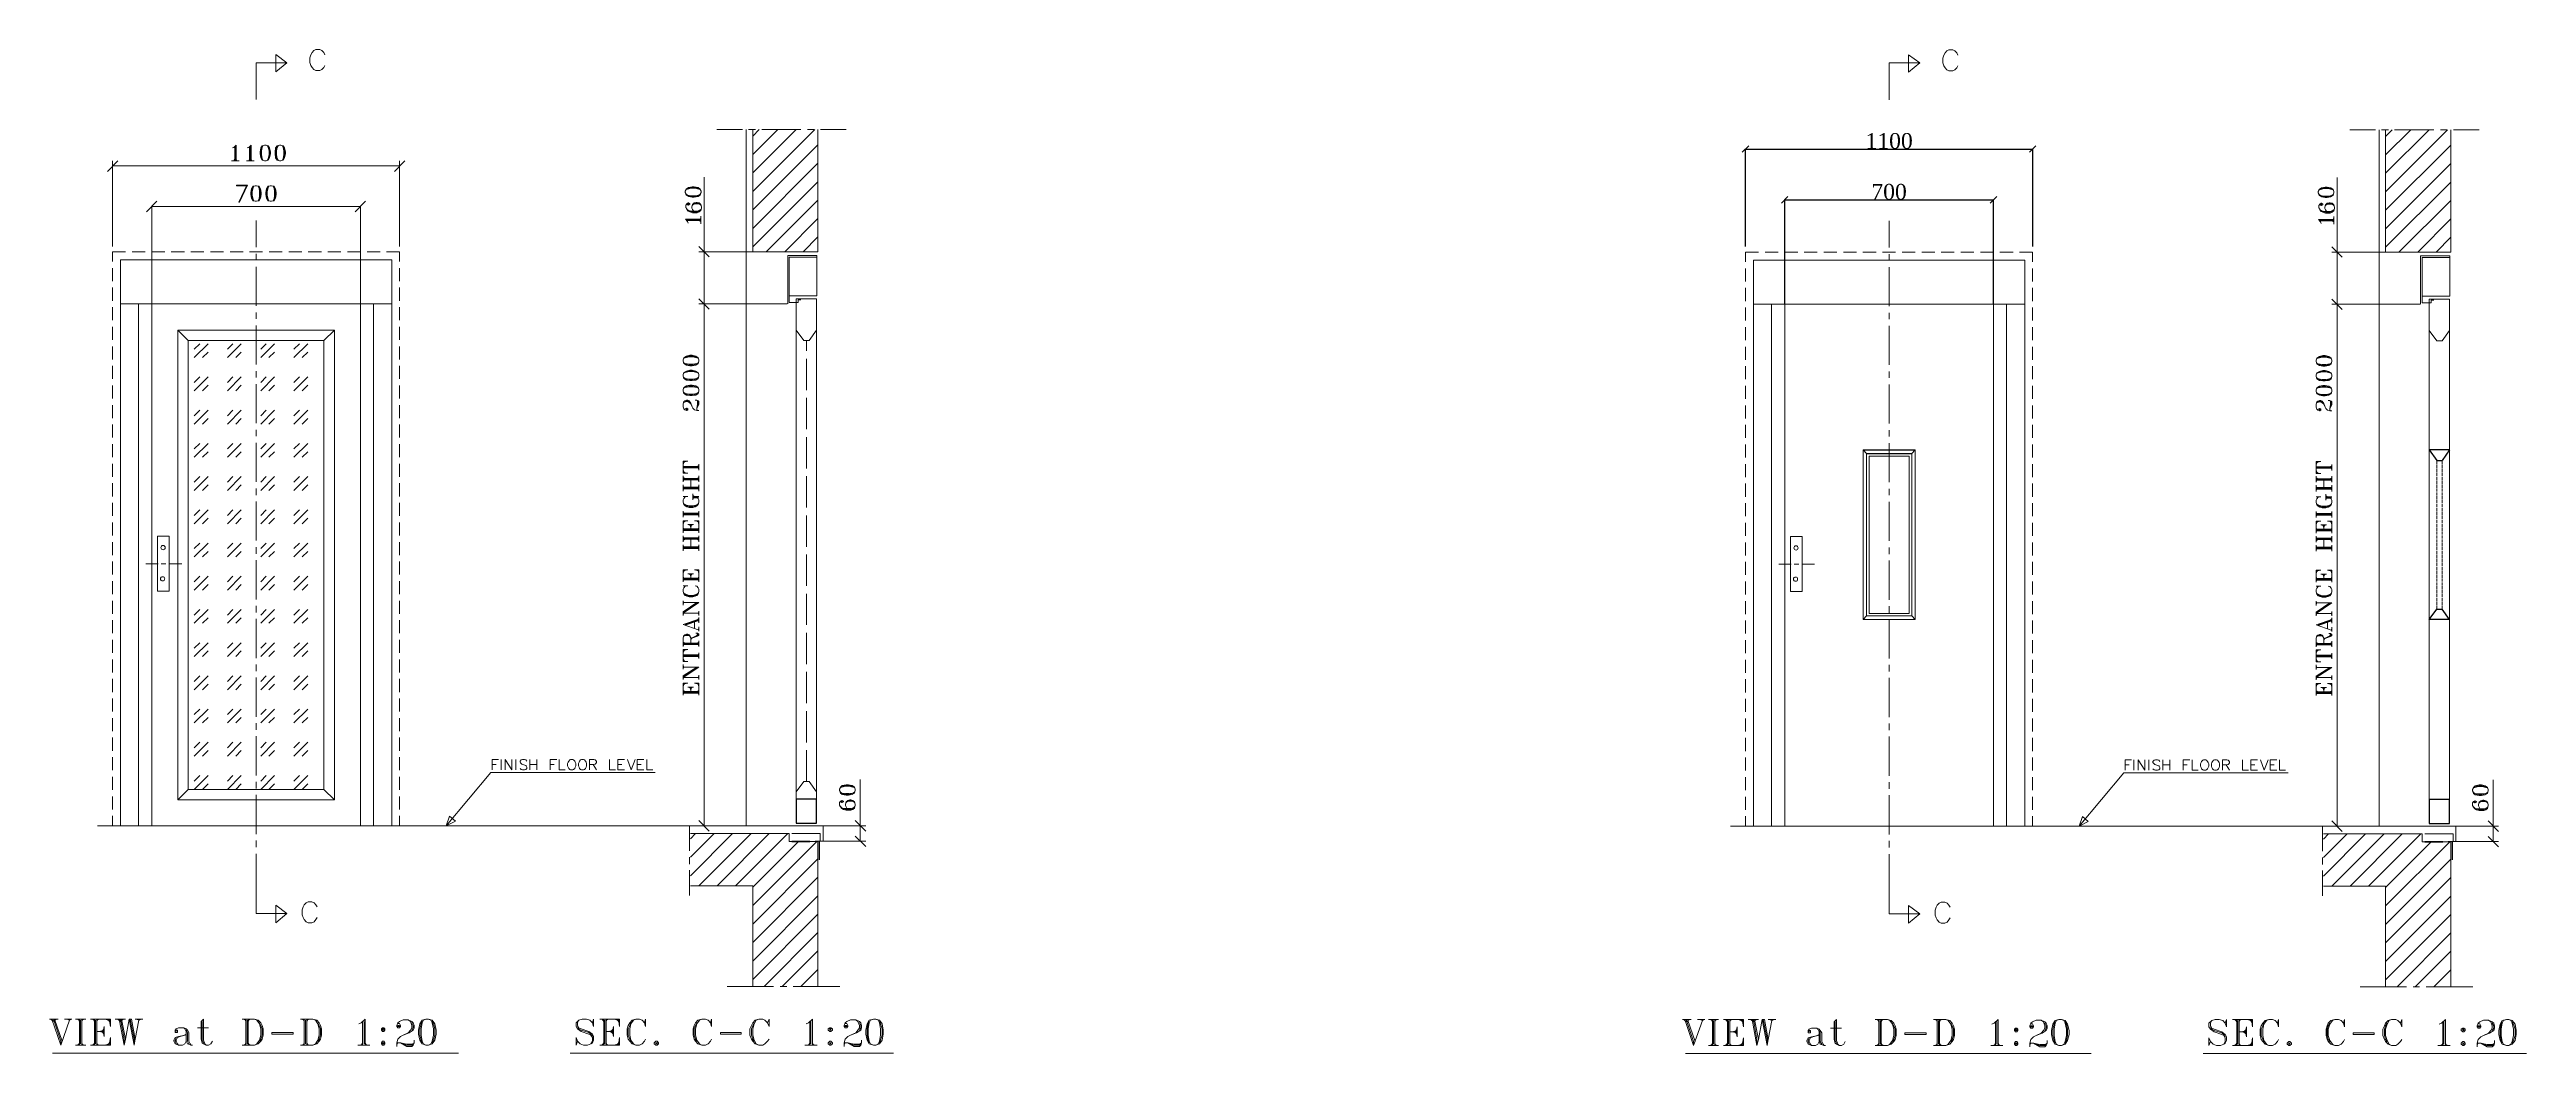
# Model space of a CAD drawing. Header units: inches. Extents: x 21 to 9510, y 4543 to 8390.
import ezdxf

# ---------------------------------------------------------------- set-up
doc = ezdxf.new("R2010")
doc.units = ezdxf.units.IN
doc.header["$MEASUREMENT"] = 0
doc.linetypes.add('ACAD_ISO02W100', pattern=[15, 12, -3])
doc.layers.add('DL', color=8, linetype='ACAD_ISO02W100', lineweight=0)
doc.styles.add('nassar2', font='cent.shx', dxfattribs={"height": 60})
doc.dimstyles.new('Nassar2', dxfattribs={"dimtxt": 35, "dimasz": 25, "dimexe": 1.25, "dimexo": 0.625, "dimtad": 1, "dimtxsty": 'nassar2', "dimblk": 'OBLIQUE', "dimcen": 2.5, "dimadec": 0, "dimazin": 0, "dimtfac": 1, "dimtmove": 0, "dimatfit": 3, "dimldrblk": 'OBLIQUE', "dimfxl": 1, "dimarcsym": 0})

msp = doc.modelspace()

# ---------------------------------------------------------------- blocks, each defined once
blk = doc.blocks.new('_Oblique')
at = {"color": 0, "linetype": 'ByBlock', "lineweight": -2}
blk.add_line((-0.5, -0.5), (0.5, 0.5), dxfattribs=at)
blk = doc.blocks.new('*D11')
at = {"color": 0, "lineweight": -2, "transparency": 16777216}
for p, q in [((6668.5, 7414.4), (6668.5, 7815.1)), ((6668.5, 7813.9), (7468.3, 7813.9)), ((7468.3, 7414.4), (7468.3, 7815.1))]:
    blk.add_line(p, q, dxfattribs=at)
at = {"layer": 'Defpoints', "color": 0, "transparency": 16777216}
for p in [(7468.3, 7813.9), (6668.5, 7413.8), (7468.3, 7413.8)]:
    blk.add_point(p, dxfattribs=at)
at = {"color": 0, "lineweight": -2, "transparency": 16777216, "xscale": 25, "yscale": 25, "zscale": 25, "rotation": 180}
blk.add_blockref('_Oblique', (6668.5, 7813.9), dxfattribs=at)
at = {"color": 0, "lineweight": -2, "transparency": 16777216, "xscale": 25, "yscale": 25, "zscale": 25}
blk.add_blockref('_Oblique', (7468.3, 7813.9), dxfattribs=at)
at = {"color": 0, "transparency": 16777216, "insert": (7068.4, 7844.5), "char_height": 60, "attachment_point": 5, "style": 'nassar2'}
blk.add_mtext('700', dxfattribs=at)
blk = doc.blocks.new('*D9')
at = {"color": 0, "lineweight": -2, "transparency": 16777216}
for p, q in [((6518.6, 7635.5), (6518.6, 8010)), ((6518.6, 8008.7), (7618.6, 8008.7)), ((7618.6, 7635.5), (7618.6, 8010))]:
    blk.add_line(p, q, dxfattribs=at)
at = {"layer": 'Defpoints', "color": 0, "transparency": 16777216}
for p in [(7618.6, 8008.7), (6518.6, 7634.9), (7618.6, 7634.9)]:
    blk.add_point(p, dxfattribs=at)
at = {"color": 0, "lineweight": -2, "transparency": 16777216, "xscale": 25, "yscale": 25, "zscale": 25, "rotation": 180}
blk.add_blockref('_Oblique', (6518.6, 8008.7), dxfattribs=at)
at = {"color": 0, "lineweight": -2, "transparency": 16777216, "xscale": 25, "yscale": 25, "zscale": 25}
blk.add_blockref('_Oblique', (7618.6, 8008.7), dxfattribs=at)
at = {"color": 0, "transparency": 16777216, "insert": (7068.6, 8039.4), "char_height": 60, "attachment_point": 5, "style": 'nassar2'}
blk.add_mtext('1100', dxfattribs=at)
blk = doc.blocks.new('*D10')
at = {"color": 0, "lineweight": -2, "transparency": 16777216}
for p, q in [((6668.5, 7414.4), (6668.5, 7815.1)), ((6668.5, 7813.9), (7468.3, 7813.9)), ((7468.3, 7414.4), (7468.3, 7815.1))]:
    blk.add_line(p, q, dxfattribs=at)
at = {"layer": 'Defpoints', "color": 0, "transparency": 16777216}
for p in [(7468.3, 7813.9), (6668.5, 7413.8), (7468.3, 7413.8)]:
    blk.add_point(p, dxfattribs=at)
at = {"color": 0, "lineweight": -2, "transparency": 16777216, "xscale": 25, "yscale": 25, "zscale": 25, "rotation": 180}
blk.add_blockref('_Oblique', (6668.5, 7813.9), dxfattribs=at)
at = {"color": 0, "lineweight": -2, "transparency": 16777216, "xscale": 25, "yscale": 25, "zscale": 25}
blk.add_blockref('_Oblique', (7468.3, 7813.9), dxfattribs=at)
at = {"color": 0, "transparency": 16777216, "insert": (7068.4, 7844.5), "char_height": 60, "attachment_point": 5, "style": 'nassar2'}
blk.add_mtext('700', dxfattribs=at)
blk = doc.blocks.new('*D8')
at = {"color": 0, "lineweight": -2, "transparency": 16777216}
for p, q in [((6518.6, 7635.5), (6518.6, 8010)), ((6518.6, 8008.7), (7618.6, 8008.7)), ((7618.6, 7635.5), (7618.6, 8010))]:
    blk.add_line(p, q, dxfattribs=at)
at = {"layer": 'Defpoints', "color": 0, "transparency": 16777216}
for p in [(7618.6, 8008.7), (6518.6, 7634.9), (7618.6, 7634.9)]:
    blk.add_point(p, dxfattribs=at)
at = {"color": 0, "lineweight": -2, "transparency": 16777216, "xscale": 25, "yscale": 25, "zscale": 25, "rotation": 180}
blk.add_blockref('_Oblique', (6518.6, 8008.7), dxfattribs=at)
at = {"color": 0, "lineweight": -2, "transparency": 16777216, "xscale": 25, "yscale": 25, "zscale": 25}
blk.add_blockref('_Oblique', (7618.6, 8008.7), dxfattribs=at)
at = {"color": 0, "transparency": 16777216, "insert": (7068.6, 8039.4), "char_height": 60, "attachment_point": 5, "style": 'nassar2'}
blk.add_mtext('1100', dxfattribs=at)

# ---------------------------------------------------------------- dimensions: what is measured, and where the dimension line sits
for picture in ['*D9', '*D8']:
    dim = msp.add_linear_dim(base=(7618.585, 8008.73, -137), p1=(6518.585, 7634.88, -137), p2=(7618.585, 7634.88, -137), dimstyle='Nassar2')
    dim.commit()
    dim.dimension.update_dxf_attribs({"geometry": picture, "text_midpoint": (7068.585, 8039.355, -137)})
for picture in ['*D11', '*D10']:
    dim = msp.add_linear_dim(base=(7468.289, 7813.881, -137), p1=(6668.538, 7413.753, -137), p2=(7468.289, 7413.753, -137), text='700', dimstyle='Nassar2')
    dim.commit()
    dim.dimension.update_dxf_attribs({"geometry": picture, "text_midpoint": (7068.413, 7844.506, -137)})

# ---------------------------------------------------------------- hatches: boundary and pattern name
h = msp.add_hatch()
h.set_pattern_fill('GOST_GLASS', color=256, scale=15)
h.set_pattern_definition([(45, (64723.8, -27919.7), (127.27922, 0), [75, -105]), (45, (64755.62, -27919.7), (127.27922, 0), [30, -150]), (45, (64723.8, -27887.88), (127.27922, 0), [30, -150])])
h.paths.add_polyline_path([(552.339, 5554.593), (1072.09, 5554.593), (1072.09, 7275.011), (552.339, 7275.011)])

# ---------------------------------------------------------------- linework, layer by layer
at = {"color": 7, "linetype": 'Continuous', "lineweight": 20, "transparency": 33554666}
for p, q in [((362.09, 7415.011, -137), (362.09, 5414.593, -137)), ((362.09, 7415.011, -137), (362.09, 5414.593, -137)), ((1212.09, 7415.011, -137), (1212.09, 5414.593, -137)), ((1212.09, 7415.011, -137), (1212.09, 5414.593, -137)), ((1262.09, 7415.011, -137), (1262.09, 5414.593, -137)), ((1262.09, 7415.011, -137), (1262.09, 5414.593, -137)), ((6618.289, 7413.753, -137), (6618.289, 5413.335, -137)), ((6618.289, 7413.753, -137), (6618.289, 5413.335, -137)), ((7468.289, 7413.753, -137), (7468.289, 5413.335, -137)), ((7468.289, 7413.753, -137), (7468.289, 5413.335, -137)), ((7518.289, 7413.753, -137), (7518.289, 5413.335, -137)), ((7518.289, 7413.753, -137), (7518.289, 5413.335, -137)), ((2881.716, 7315.011, -137), (2910.208, 7275.011, -137)), ((2881.716, 7315.011, -137), (2910.208, 7275.011, -137)), ((2959.15, 7315.011, -137), (2930.657, 7275.011, -137)), ((2959.15, 7315.011, -137), (2930.657, 7275.011, -137)), ((9137.914, 7313.753, -137), (9166.407, 7273.753, -137)), ((9137.914, 7313.753, -137), (9166.407, 7273.753, -137)), ((9215.348, 7313.753, -137), (9186.856, 7273.753, -137)), ((9215.348, 7313.753, -137), (9186.856, 7273.753, -137)), ((2910.208, 7275.011, -137), (2930.657, 7275.011, -137)), ((2910.208, 7275.011, -137), (2930.657, 7275.011, -137)), ((9166.407, 7273.753, -137), (9186.856, 7273.753, -137)), ((9166.407, 7273.753, -137), (9186.856, 7273.753, -137)), ((436.7, 6419.324, -137), (389.308, 6419.324, -137)), ((436.7, 6419.324, -137), (389.308, 6419.324, -137)), ((466.926, 6419.324, -137), (448.641, 6419.324, -137)), ((466.926, 6419.324, -137), (448.641, 6419.324, -137)), ((477.506, 6419.324, -137), (527.081, 6419.324, -137)), ((477.506, 6419.324, -137), (527.081, 6419.324, -137)), ((6692.898, 6418.065, -137), (6645.507, 6418.065, -137)), ((6692.898, 6418.065, -137), (6645.507, 6418.065, -137)), ((6723.124, 6418.065, -137), (6704.839, 6418.065, -137)), ((6723.124, 6418.065, -137), (6704.839, 6418.065, -137)), ((6733.704, 6418.065, -137), (6783.28, 6418.065, -137)), ((6733.704, 6418.065, -137), (6783.28, 6418.065, -137)), ((2881.716, 5544.792, -137), (2910.208, 5584.792, -137)), ((2881.716, 5544.792, -137), (2910.208, 5584.792, -137)), ((2910.208, 5584.792, -137), (2930.657, 5584.792, -137)), ((2910.208, 5584.792, -137), (2930.657, 5584.792, -137)), ((2959.15, 5544.792, -137), (2930.657, 5584.792, -137)), ((2959.15, 5544.792, -137), (2930.657, 5584.792, -137))]:
    msp.add_line(p, q, dxfattribs=at)
for p, q in [((6968.52, 6855.793, -137), (7168.307, 6855.793, -137)), ((6968.52, 6855.793, -137), (7168.307, 6855.793, -137)), ((6968.52, 6855.793, -137), (7168.307, 6855.793, -137)), ((6968.52, 6855.793, -137), (7168.307, 6855.793, -137)), ((6981.844, 6842.468, -137), (7154.982, 6842.468, -137)), ((6981.844, 6842.468, -137), (7154.982, 6842.468, -137))]:
    msp.add_line(p, q)
at = {"ltscale": 4}
for p, q in [((9137.914, 6855.793, -137), (9166.407, 6815.793, -137)), ((9215.348, 6855.793, -137), (9137.914, 6855.793, -137)), ((9137.914, 6855.793, -137), (9166.407, 6815.793, -137)), ((9215.348, 6855.793, -137), (9137.914, 6855.793, -137)), ((9215.348, 6855.793, -137), (9186.856, 6815.793, -137)), ((9215.348, 6855.793, -137), (9186.856, 6815.793, -137)), ((9166.407, 6815.793, -137), (9186.856, 6815.793, -137)), ((9166.407, 6815.793, -137), (9186.856, 6815.793, -137)), ((9137.914, 6206.042, -137), (9166.407, 6246.042, -137)), ((9137.914, 6206.042, -137), (9166.407, 6246.042, -137)), ((9215.348, 6206.042, -137), (9137.914, 6206.042, -137)), ((9215.348, 6206.042, -137), (9137.914, 6206.042, -137)), ((9166.407, 6246.042, -137), (9186.856, 6246.042, -137)), ((9166.407, 6246.042, -137), (9186.856, 6246.042, -137)), ((9215.348, 6206.042, -137), (9186.856, 6246.042, -137)), ((9215.348, 6206.042, -137), (9186.856, 6246.042, -137))]:
    msp.add_line(p, q, dxfattribs=at)
at = {"color": 7, "linetype": 'Continuous', "lineweight": 20, "transparency": 33554666, "elevation": -137}
for points in [[(887.191, 8370.963), (929.887, 8339.723), (887.191, 8304.318)], [(887.191, 8370.963), (887.191, 8304.318), (887.191, 8304.318)], [(887.191, 8370.963), (929.887, 8339.723), (887.191, 8304.318)], [(887.191, 8370.963), (887.191, 8304.318), (887.191, 8304.318)], [(1075.463, 8370.303), (1071.297, 8378.634), (1064.008, 8385.923), (1056.719, 8390.089), (1041.098, 8390.089), (1033.809, 8385.923), (1026.52, 8378.634), (1022.354, 8370.303), (1018.189, 8358.848), (1018.189, 8340.104), (1022.354, 8328.649), (1026.52, 8321.36), (1033.809, 8313.029), (1041.098, 8309.905), (1056.719, 8309.905), (1064.008, 8313.029), (1071.297, 8321.36), (1075.463, 8328.649)], [(1075.463, 8370.303), (1071.297, 8378.634), (1064.008, 8385.923), (1056.719, 8390.089), (1041.098, 8390.089), (1033.809, 8385.923), (1026.52, 8378.634), (1022.354, 8370.303), (1018.189, 8358.848), (1018.189, 8340.104), (1022.354, 8328.649), (1026.52, 8321.36), (1033.809, 8313.029), (1041.098, 8309.905), (1056.719, 8309.905), (1064.008, 8313.029), (1071.297, 8321.36), (1075.463, 8328.649)], [(7143.39, 8369.705), (7186.085, 8338.465), (7143.39, 8303.059)], [(7143.39, 8369.705), (7143.39, 8303.059), (7143.39, 8303.059)], [(7143.39, 8369.705), (7186.085, 8338.465), (7143.39, 8303.059)], [(7143.39, 8369.705), (7143.39, 8303.059), (7143.39, 8303.059)], [(7331.661, 8369.045), (7327.496, 8377.376), (7320.206, 8384.665), (7312.917, 8388.83), (7297.297, 8388.83), (7290.008, 8384.665), (7282.718, 8377.376), (7278.553, 8369.045), (7274.387, 8357.59), (7274.387, 8338.846), (7278.553, 8327.391), (7282.718, 8320.102), (7290.008, 8311.771), (7297.297, 8308.647), (7312.917, 8308.647), (7320.206, 8311.771), (7327.496, 8320.102), (7331.661, 8327.391)], [(7331.661, 8369.045), (7327.496, 8377.376), (7320.206, 8384.665), (7312.917, 8388.83), (7297.297, 8388.83), (7290.008, 8384.665), (7282.718, 8377.376), (7278.553, 8369.045), (7274.387, 8357.59), (7274.387, 8338.846), (7278.553, 8327.391), (7282.718, 8320.102), (7290.008, 8311.771), (7297.297, 8308.647), (7312.917, 8308.647), (7320.206, 8311.771), (7327.496, 8320.102), (7331.661, 8327.391)], [(812.215, 8339.723), (929.887, 8339.723), (929.887, 8339.723)], [(812.215, 8199.142), (812.215, 8339.723), (812.215, 8339.723)], [(812.215, 8339.723), (929.887, 8339.723), (929.887, 8339.723)], [(812.215, 8199.142), (812.215, 8339.723), (812.215, 8339.723)], [(7068.413, 8338.465), (7186.085, 8338.465), (7186.085, 8338.465)], [(7068.413, 8197.884), (7068.413, 8338.465), (7068.413, 8338.465)], [(7068.413, 8338.465), (7186.085, 8338.465), (7186.085, 8338.465)], [(7068.413, 8197.884), (7068.413, 8338.465), (7068.413, 8338.465)], [(2577.29, 8083.553), (2675.176, 8083.553), (2675.176, 8083.553)], [(2577.29, 8083.553), (2675.176, 8083.553), (2675.176, 8083.553)], [(2689.755, 5414.593), (2689.755, 8083.553), (2689.755, 8083.553)], [(2689.755, 5414.593), (2689.755, 8083.553), (2689.755, 8083.553)], [(2699.127, 8083.553), (2725.16, 8083.553), (2725.16, 8083.553)], [(2699.127, 8083.553), (2725.16, 8083.553), (2725.16, 8083.553)], [(2714.747, 7614.949), (2714.747, 8083.553), (2714.747, 8083.553)], [(2714.747, 8058.561), (2739.739, 8083.553), (2739.739, 8083.553)], [(2714.747, 7987.75), (2810.55, 8083.553), (2810.55, 8083.553)], [(2714.747, 7916.938), (2881.362, 8083.553), (2881.362, 8083.553)], [(2714.747, 7846.127), (2952.173, 8083.553), (2952.173, 8083.553)], [(2714.747, 7614.949), (2714.747, 8083.553), (2714.747, 8083.553)], [(2714.747, 8058.561), (2739.739, 8083.553), (2739.739, 8083.553)], [(2714.747, 7987.75), (2810.55, 8083.553), (2810.55, 8083.553)], [(2714.747, 7916.938), (2881.362, 8083.553), (2881.362, 8083.553)], [(2714.747, 7846.127), (2952.173, 8083.553), (2952.173, 8083.553)], [(2749.111, 8083.553), (2899.064, 8083.553), (2899.064, 8083.553)], [(2749.111, 8083.553), (2899.064, 8083.553), (2899.064, 8083.553)], [(2925.098, 8083.553), (2949.049, 8083.553), (2949.049, 8083.553)], [(2925.098, 8083.553), (2949.049, 8083.553), (2949.049, 8083.553)], [(2964.669, 7614.949), (2964.669, 8083.553), (2964.669, 8083.553)], [(2964.669, 7614.949), (2964.669, 8083.553), (2964.669, 8083.553)], [(2975.082, 8083.553), (3072.969, 8083.553), (3072.969, 8083.553)], [(2975.082, 8083.553), (3072.969, 8083.553), (3072.969, 8083.553)], [(8833.488, 8082.295), (8931.374, 8082.295), (8931.374, 8082.295)], [(8833.488, 8082.295), (8931.374, 8082.295), (8931.374, 8082.295)], [(8945.953, 5413.335), (8945.953, 8082.295), (8945.953, 8082.295)], [(8945.953, 5413.335), (8945.953, 8082.295), (8945.953, 8082.295)], [(8955.325, 8082.295), (8981.359, 8082.295), (8981.359, 8082.295)], [(8955.325, 8082.295), (8981.359, 8082.295), (8981.359, 8082.295)], [(8970.945, 7613.691), (8970.945, 8082.295), (8970.945, 8082.295)], [(8970.945, 8057.303), (8995.938, 8082.295), (8995.938, 8082.295)], [(8970.945, 7986.491), (9066.749, 8082.295), (9066.749, 8082.295)], [(8970.945, 7915.68), (9137.56, 8082.295), (9137.56, 8082.295)], [(8970.945, 7844.869), (9208.371, 8082.295), (9208.371, 8082.295)], [(8970.945, 7613.691), (8970.945, 8082.295), (8970.945, 8082.295)], [(8970.945, 8057.303), (8995.938, 8082.295), (8995.938, 8082.295)], [(8970.945, 7986.491), (9066.749, 8082.295), (9066.749, 8082.295)], [(8970.945, 7915.68), (9137.56, 8082.295), (9137.56, 8082.295)], [(8970.945, 7844.869), (9208.371, 8082.295), (9208.371, 8082.295)], [(9005.31, 8082.295), (9155.263, 8082.295), (9155.263, 8082.295)], [(9005.31, 8082.295), (9155.263, 8082.295), (9155.263, 8082.295)], [(9181.296, 8082.295), (9205.247, 8082.295), (9205.247, 8082.295)], [(9181.296, 8082.295), (9205.247, 8082.295), (9205.247, 8082.295)], [(9220.867, 7613.691), (9220.867, 8082.295), (9220.867, 8082.295)], [(9220.867, 7613.691), (9220.867, 8082.295), (9220.867, 8082.295)], [(9231.281, 8082.295), (9329.167, 8082.295), (9329.167, 8082.295)], [(9231.281, 8082.295), (9329.167, 8082.295), (9329.167, 8082.295)], [(735.822, 7963.799), (735.822, 8023.155), (727.491, 8014.824), (721.243, 8012.742)], [(735.822, 7963.799), (735.822, 8023.155), (727.491, 8014.824), (721.243, 8012.742)], [(730.615, 8017.949), (730.615, 7963.799), (730.615, 7963.799)], [(730.615, 8017.949), (730.615, 7963.799), (730.615, 7963.799)], [(732.698, 8017.949), (732.698, 7965.881), (732.698, 7965.881)], [(732.698, 8017.949), (732.698, 7965.881), (732.698, 7965.881)], [(793.096, 7963.799), (793.096, 8023.155), (784.765, 8014.824), (778.517, 8012.742)], [(793.096, 7963.799), (793.096, 8023.155), (784.765, 8014.824), (778.517, 8012.742)], [(786.848, 8017.949), (786.848, 7963.799), (786.848, 7963.799)], [(786.848, 8017.949), (786.848, 7963.799), (786.848, 7963.799)], [(789.972, 8017.949), (789.972, 7965.881), (789.972, 7965.881)], [(789.972, 8017.949), (789.972, 7965.881), (789.972, 7965.881)], [(835.791, 8017.949), (832.667, 8012.742), (830.584, 8001.287), (830.584, 7986.708), (832.667, 7975.253), (835.791, 7970.047)], [(835.791, 8017.949), (832.667, 8012.742), (830.584, 8001.287), (830.584, 7986.708), (832.667, 7975.253), (835.791, 7970.047)], [(844.121, 8023.155), (837.873, 8021.073), (835.791, 8014.824), (832.667, 8001.287), (832.667, 7986.708), (835.791, 7972.129), (837.873, 7965.881), (844.121, 7963.799)], [(844.121, 8023.155), (837.873, 8021.073), (835.791, 8014.824), (832.667, 8001.287), (832.667, 7986.708), (835.791, 7972.129), (837.873, 7965.881), (844.121, 7963.799)], [(850.369, 7963.799), (855.576, 7965.881), (858.7, 7972.129), (861.824, 7986.708), (861.824, 8001.287), (858.7, 8014.824), (855.576, 8021.073), (850.369, 8023.155)], [(850.369, 7963.799), (855.576, 7965.881), (858.7, 7972.129), (861.824, 7986.708), (861.824, 8001.287), (858.7, 8014.824), (855.576, 8021.073), (850.369, 8023.155)], [(858.7, 7970.047), (861.824, 7975.253), (863.907, 7986.708), (863.907, 8001.287), (861.824, 8012.742), (858.7, 8017.949)], [(858.7, 7970.047), (861.824, 7975.253), (863.907, 7986.708), (863.907, 8001.287), (861.824, 8012.742), (858.7, 8017.949)], [(893.064, 8017.949), (889.94, 8012.742), (886.816, 8001.287), (886.816, 7986.708), (889.94, 7975.253), (893.064, 7970.047)], [(893.064, 8017.949), (889.94, 8012.742), (886.816, 8001.287), (886.816, 7986.708), (889.94, 7975.253), (893.064, 7970.047)], [(901.395, 8023.155), (896.188, 8021.073), (893.064, 8014.824), (889.94, 8001.287), (889.94, 7986.708), (893.064, 7972.129), (896.188, 7965.881), (901.395, 7963.799)], [(901.395, 8023.155), (896.188, 8021.073), (893.064, 8014.824), (889.94, 8001.287), (889.94, 7986.708), (893.064, 7972.129), (896.188, 7965.881), (901.395, 7963.799)], [(906.602, 7963.799), (912.85, 7965.881), (915.974, 7972.129), (918.057, 7986.708), (918.057, 8001.287), (915.974, 8014.824), (912.85, 8021.073), (906.602, 8023.155)], [(906.602, 7963.799), (912.85, 7965.881), (915.974, 7972.129), (918.057, 7986.708), (918.057, 8001.287), (915.974, 8014.824), (912.85, 8021.073), (906.602, 8023.155)], [(915.974, 7970.047), (918.057, 7975.253), (921.181, 7986.708), (921.181, 8001.287), (918.057, 8012.742), (915.974, 8017.949)], [(915.974, 7970.047), (918.057, 7975.253), (921.181, 7986.708), (921.181, 8001.287), (918.057, 8012.742), (915.974, 8017.949)], [(2714.747, 7775.316), (2964.669, 8025.238), (2964.669, 8025.238)], [(2714.747, 7775.316), (2964.669, 8025.238), (2964.669, 8025.238)], [(8970.945, 7774.058), (9220.867, 8023.98), (9220.867, 8023.98)], [(8970.945, 7774.058), (9220.867, 8023.98), (9220.867, 8023.98)], [(282.172, 7963.799), (242.601, 7923.186), (242.601, 7923.186)], [(282.172, 7963.799), (242.601, 7923.186), (242.601, 7923.186)], [(262.386, 7634.735), (262.386, 7963.799), (262.386, 7963.799)], [(262.386, 7634.735), (262.386, 7963.799), (262.386, 7963.799)], [(262.386, 7944.013), (1362.043, 7944.013), (1362.043, 7944.013)], [(262.386, 7944.013), (1362.043, 7944.013), (1362.043, 7944.013)], [(718.119, 7963.799), (747.277, 7963.799), (747.277, 7963.799)], [(718.119, 7963.799), (747.277, 7963.799), (747.277, 7963.799)], [(730.615, 7965.881), (724.367, 7963.799), (724.367, 7963.799)], [(730.615, 7965.881), (724.367, 7963.799), (724.367, 7963.799)], [(730.615, 7970.047), (727.491, 7963.799), (727.491, 7963.799)], [(730.615, 7970.047), (727.491, 7963.799), (727.491, 7963.799)], [(735.822, 7970.047), (737.904, 7963.799), (737.904, 7963.799)], [(735.822, 7970.047), (737.904, 7963.799), (737.904, 7963.799)], [(735.822, 7965.881), (742.07, 7963.799), (742.07, 7963.799)], [(735.822, 7965.881), (742.07, 7963.799), (742.07, 7963.799)], [(775.393, 7963.799), (804.55, 7963.799), (804.55, 7963.799)], [(775.393, 7963.799), (804.55, 7963.799), (804.55, 7963.799)], [(786.848, 7965.881), (781.641, 7963.799), (781.641, 7963.799)], [(786.848, 7965.881), (781.641, 7963.799), (781.641, 7963.799)], [(786.848, 7970.047), (784.765, 7963.799), (784.765, 7963.799)], [(786.848, 7970.047), (784.765, 7963.799), (784.765, 7963.799)], [(793.096, 7970.047), (796.22, 7963.799), (796.22, 7963.799)], [(793.096, 7970.047), (796.22, 7963.799), (796.22, 7963.799)], [(793.096, 7965.881), (798.302, 7963.799), (798.302, 7963.799)], [(793.096, 7965.881), (798.302, 7963.799), (798.302, 7963.799)], [(1342.258, 7923.186), (1381.829, 7963.799), (1381.829, 7963.799)], [(1342.258, 7923.186), (1381.829, 7963.799), (1381.829, 7963.799)], [(1362.043, 7634.735), (1362.043, 7963.799), (1362.043, 7963.799)], [(1362.043, 7634.735), (1362.043, 7963.799), (1362.043, 7963.799)], [(2528.347, 7415.011), (2528.347, 7614.949), (2528.347, 7901.318)], [(2528.347, 7415.011), (2528.347, 7614.949), (2528.347, 7901.318)], [(2714.747, 7704.505), (2964.669, 7954.427), (2964.669, 7954.427)], [(2714.747, 7704.505), (2964.669, 7954.427), (2964.669, 7954.427)], [(2714.747, 7633.693), (2964.669, 7883.615), (2964.669, 7883.615)], [(2714.747, 7633.693), (2964.669, 7883.615), (2964.669, 7883.615)], [(8784.545, 7413.753), (8784.545, 7613.691), (8784.545, 7900.06)], [(8784.545, 7413.753), (8784.545, 7613.691), (8784.545, 7900.06)], [(8970.945, 7703.246), (9220.867, 7953.168), (9220.867, 7953.168)], [(8970.945, 7703.246), (9220.867, 7953.168), (9220.867, 7953.168)], [(8970.945, 7632.435), (9220.867, 7882.357), (9220.867, 7882.357)], [(8970.945, 7632.435), (9220.867, 7882.357), (9220.867, 7882.357)], [(431.865, 7808.639), (392.294, 7768.026), (392.294, 7768.026)], [(431.865, 7808.639), (392.294, 7768.026), (392.294, 7768.026)], [(412.339, 7415.011), (412.339, 7788.853), (412.339, 7788.853)], [(412.339, 7415.011), (412.339, 7788.853), (412.339, 7788.853)], [(412.587, 7788.853), (1212.09, 7788.853), (1212.09, 7788.853)], [(412.587, 7788.853), (1212.09, 7788.853), (1212.09, 7788.853)], [(776.608, 7867.407), (736.975, 7867.407), (736.975, 7870.62), (779.822, 7870.62), (748.758, 7805.28), (746.616, 7805.28), (776.608, 7870.62)], [(776.608, 7867.407), (736.975, 7867.407), (736.975, 7870.62), (779.822, 7870.62), (748.758, 7805.28), (746.616, 7805.28), (776.608, 7870.62)], [(800.76, 7862.789), (797.636, 7856.54), (794.512, 7846.127), (794.512, 7830.507), (797.636, 7820.094), (800.76, 7813.845)], [(800.76, 7862.789), (797.636, 7856.54), (794.512, 7846.127), (794.512, 7830.507), (797.636, 7820.094), (800.76, 7813.845)], [(809.091, 7867.995), (803.884, 7865.913), (800.76, 7859.665), (797.636, 7846.127), (797.636, 7830.507), (800.76, 7816.969), (803.884, 7810.721), (809.091, 7808.639)], [(809.091, 7867.995), (803.884, 7865.913), (800.76, 7859.665), (797.636, 7846.127), (797.636, 7830.507), (800.76, 7816.969), (803.884, 7810.721), (809.091, 7808.639)], [(814.298, 7808.639), (820.546, 7810.721), (823.67, 7816.969), (825.752, 7830.507), (825.752, 7846.127), (823.67, 7859.665), (820.546, 7865.913), (814.298, 7867.995)], [(814.298, 7808.639), (820.546, 7810.721), (823.67, 7816.969), (825.752, 7830.507), (825.752, 7846.127), (823.67, 7859.665), (820.546, 7865.913), (814.298, 7867.995)], [(823.67, 7813.845), (825.752, 7820.094), (828.876, 7830.507), (828.876, 7846.127), (825.752, 7856.54), (823.67, 7862.789)], [(823.67, 7813.845), (825.752, 7820.094), (828.876, 7830.507), (828.876, 7846.127), (825.752, 7856.54), (823.67, 7862.789)], [(858.034, 7862.789), (854.91, 7856.54), (851.786, 7846.127), (851.786, 7830.507), (854.91, 7820.094), (858.034, 7813.845)], [(858.034, 7862.789), (854.91, 7856.54), (851.786, 7846.127), (851.786, 7830.507), (854.91, 7820.094), (858.034, 7813.845)], [(858.034, 7862.789), (854.91, 7856.54), (851.786, 7846.127), (851.786, 7830.507), (854.91, 7820.094), (858.034, 7813.845)], [(858.034, 7862.789), (854.91, 7856.54), (851.786, 7846.127), (851.786, 7830.507), (854.91, 7820.094), (858.034, 7813.845)], [(866.365, 7867.995), (861.158, 7865.913), (858.034, 7859.665), (854.91, 7846.127), (854.91, 7830.507), (858.034, 7816.969), (861.158, 7810.721), (866.365, 7808.639)], [(866.365, 7867.995), (861.158, 7865.913), (858.034, 7859.665), (854.91, 7846.127), (854.91, 7830.507), (858.034, 7816.969), (861.158, 7810.721), (866.365, 7808.639)], [(866.365, 7867.995), (861.158, 7865.913), (858.034, 7859.665), (854.91, 7846.127), (854.91, 7830.507), (858.034, 7816.969), (861.158, 7810.721), (866.365, 7808.639)], [(866.365, 7867.995), (861.158, 7865.913), (858.034, 7859.665), (854.91, 7846.127), (854.91, 7830.507), (858.034, 7816.969), (861.158, 7810.721), (866.365, 7808.639)], [(871.571, 7808.639), (877.819, 7810.721), (880.943, 7816.969), (883.026, 7830.507), (883.026, 7846.127), (880.943, 7859.665), (877.819, 7865.913), (871.571, 7867.995)], [(871.571, 7808.639), (877.819, 7810.721), (880.943, 7816.969), (883.026, 7830.507), (883.026, 7846.127), (880.943, 7859.665), (877.819, 7865.913), (871.571, 7867.995)], [(871.571, 7808.639), (877.819, 7810.721), (880.943, 7816.969), (883.026, 7830.507), (883.026, 7846.127), (880.943, 7859.665), (877.819, 7865.913), (871.571, 7867.995)], [(871.571, 7808.639), (877.819, 7810.721), (880.943, 7816.969), (883.026, 7830.507), (883.026, 7846.127), (880.943, 7859.665), (877.819, 7865.913), (871.571, 7867.995)], [(880.943, 7813.845), (883.026, 7820.094), (886.15, 7830.507), (886.15, 7846.127), (883.026, 7856.54), (880.943, 7862.789)], [(880.943, 7813.845), (883.026, 7820.094), (886.15, 7830.507), (886.15, 7846.127), (883.026, 7856.54), (880.943, 7862.789)], [(880.943, 7813.845), (883.026, 7820.094), (886.15, 7830.507), (886.15, 7846.127), (883.026, 7856.54), (880.943, 7862.789)], [(880.943, 7813.845), (883.026, 7820.094), (886.15, 7830.507), (886.15, 7846.127), (883.026, 7856.54), (880.943, 7862.789)], [(1192.305, 7768.547), (1231.876, 7809.159), (1231.876, 7809.159)], [(1192.305, 7768.547), (1231.876, 7809.159), (1231.876, 7809.159)], [(1212.09, 7415.011), (1212.09, 7788.853), (1212.09, 7788.853)], [(1212.09, 7415.011), (1212.09, 7788.853), (1212.09, 7788.853)], [(2516.755, 7847.139), (2513.631, 7853.387), (2508.424, 7855.469), (2493.845, 7858.593), (2479.266, 7858.593), (2464.688, 7855.469), (2459.481, 7853.387), (2456.357, 7847.139)], [(2516.755, 7847.139), (2513.631, 7853.387), (2508.424, 7855.469), (2493.845, 7858.593), (2479.266, 7858.593), (2464.688, 7855.469), (2459.481, 7853.387), (2456.357, 7847.139)], [(2456.357, 7841.932), (2459.481, 7835.684), (2464.688, 7832.56), (2479.266, 7829.436), (2493.845, 7829.436), (2508.424, 7832.56), (2513.631, 7835.684), (2516.755, 7841.932)], [(2456.357, 7841.932), (2459.481, 7835.684), (2464.688, 7832.56), (2479.266, 7829.436), (2493.845, 7829.436), (2508.424, 7832.56), (2513.631, 7835.684), (2516.755, 7841.932)], [(2464.189, 7798.86), (2464.189, 7796.777), (2467.313, 7793.653), (2469.396, 7793.653), (2473.561, 7796.777), (2473.561, 7798.86), (2469.396, 7801.984), (2467.313, 7801.984), (2462.106, 7798.86), (2458.982, 7793.653), (2458.982, 7784.281), (2462.106, 7776.992), (2467.313, 7770.744), (2473.561, 7767.62), (2483.974, 7764.496), (2501.677, 7764.496), (2510.008, 7767.62), (2516.256, 7772.826), (2518.339, 7782.198), (2518.339, 7787.405), (2516.256, 7796.777), (2510.008, 7801.984), (2501.677, 7804.067), (2498.553, 7804.067), (2490.223, 7801.984), (2483.974, 7796.777), (2481.892, 7787.405), (2481.892, 7782.198), (2483.974, 7776.992), (2487.098, 7772.826), (2493.347, 7770.744)], [(2464.189, 7798.86), (2464.189, 7796.777), (2467.313, 7793.653), (2469.396, 7793.653), (2473.561, 7796.777), (2473.561, 7798.86), (2469.396, 7801.984), (2467.313, 7801.984), (2462.106, 7798.86), (2458.982, 7793.653), (2458.982, 7784.281), (2462.106, 7776.992), (2467.313, 7770.744), (2473.561, 7767.62), (2483.974, 7764.496), (2501.677, 7764.496), (2510.008, 7767.62), (2516.256, 7772.826), (2518.339, 7782.198), (2518.339, 7787.405), (2516.256, 7796.777), (2510.008, 7801.984), (2501.677, 7804.067), (2498.553, 7804.067), (2490.223, 7801.984), (2483.974, 7796.777), (2481.892, 7787.405), (2481.892, 7782.198), (2483.974, 7776.992), (2487.098, 7772.826), (2493.347, 7770.744)], [(2458.982, 7784.281), (2462.106, 7779.074), (2464.189, 7776.992), (2469.396, 7772.826), (2481.892, 7770.744), (2501.677, 7770.744), (2510.008, 7772.826), (2516.256, 7776.992), (2518.339, 7782.198)], [(2458.982, 7784.281), (2462.106, 7779.074), (2464.189, 7776.992), (2469.396, 7772.826), (2481.892, 7770.744), (2501.677, 7770.744), (2510.008, 7772.826), (2516.256, 7776.992), (2518.339, 7782.198)], [(2511.548, 7855.469), (2505.3, 7858.593), (2493.845, 7861.717), (2479.266, 7861.717), (2468.853, 7858.593), (2462.605, 7855.469)], [(2511.548, 7855.469), (2505.3, 7858.593), (2493.845, 7861.717), (2479.266, 7861.717), (2468.853, 7858.593), (2462.605, 7855.469)], [(2462.605, 7832.56), (2468.853, 7829.436), (2479.266, 7827.353), (2493.845, 7827.353), (2505.3, 7829.436), (2511.548, 7832.56)], [(2462.605, 7832.56), (2468.853, 7829.436), (2479.266, 7827.353), (2493.845, 7827.353), (2505.3, 7829.436), (2511.548, 7832.56)], [(2518.339, 7787.405), (2516.256, 7793.653), (2513.132, 7796.777), (2504.801, 7798.86), (2495.429, 7798.86), (2487.098, 7796.777), (2483.974, 7793.653), (2481.892, 7787.405)], [(2518.339, 7787.405), (2516.256, 7793.653), (2513.132, 7796.777), (2504.801, 7798.86), (2495.429, 7798.86), (2487.098, 7796.777), (2483.974, 7793.653), (2481.892, 7787.405)], [(2510.008, 7798.86), (2504.801, 7801.984), (2495.429, 7801.984), (2490.223, 7798.86)], [(2510.008, 7798.86), (2504.801, 7801.984), (2495.429, 7801.984), (2490.223, 7798.86)], [(2765.773, 7614.949), (2964.669, 7812.804), (2964.669, 7812.804)], [(2765.773, 7614.949), (2964.669, 7812.804), (2964.669, 7812.804)], [(8772.953, 7845.88), (8769.829, 7852.128), (8764.622, 7854.211), (8750.044, 7857.335), (8735.465, 7857.335), (8720.886, 7854.211), (8715.679, 7852.128), (8712.555, 7845.88)], [(8772.953, 7845.88), (8769.829, 7852.128), (8764.622, 7854.211), (8750.044, 7857.335), (8735.465, 7857.335), (8720.886, 7854.211), (8715.679, 7852.128), (8712.555, 7845.88)], [(8712.555, 7840.674), (8715.679, 7834.426), (8720.886, 7831.302), (8735.465, 7828.178), (8750.044, 7828.178), (8764.622, 7831.302), (8769.829, 7834.426), (8772.953, 7840.674)], [(8712.555, 7840.674), (8715.679, 7834.426), (8720.886, 7831.302), (8735.465, 7828.178), (8750.044, 7828.178), (8764.622, 7831.302), (8769.829, 7834.426), (8772.953, 7840.674)], [(8720.387, 7797.602), (8720.387, 7795.519), (8723.511, 7792.395), (8725.594, 7792.395), (8729.76, 7795.519), (8729.76, 7797.602), (8725.594, 7800.726), (8723.511, 7800.726), (8718.305, 7797.602), (8715.181, 7792.395), (8715.181, 7783.023), (8718.305, 7775.733), (8723.511, 7769.485), (8729.76, 7766.361), (8740.173, 7763.237), (8757.876, 7763.237), (8766.206, 7766.361), (8772.455, 7771.568), (8774.537, 7780.94), (8774.537, 7786.147), (8772.455, 7795.519), (8766.206, 7800.726), (8757.876, 7802.808), (8754.752, 7802.808), (8746.421, 7800.726), (8740.173, 7795.519), (8738.09, 7786.147), (8738.09, 7780.94), (8740.173, 7775.733), (8743.297, 7771.568), (8749.545, 7769.485)], [(8720.387, 7797.602), (8720.387, 7795.519), (8723.511, 7792.395), (8725.594, 7792.395), (8729.76, 7795.519), (8729.76, 7797.602), (8725.594, 7800.726), (8723.511, 7800.726), (8718.305, 7797.602), (8715.181, 7792.395), (8715.181, 7783.023), (8718.305, 7775.733), (8723.511, 7769.485), (8729.76, 7766.361), (8740.173, 7763.237), (8757.876, 7763.237), (8766.206, 7766.361), (8772.455, 7771.568), (8774.537, 7780.94), (8774.537, 7786.147), (8772.455, 7795.519), (8766.206, 7800.726), (8757.876, 7802.808), (8754.752, 7802.808), (8746.421, 7800.726), (8740.173, 7795.519), (8738.09, 7786.147), (8738.09, 7780.94), (8740.173, 7775.733), (8743.297, 7771.568), (8749.545, 7769.485)], [(8715.181, 7783.023), (8718.305, 7777.816), (8720.387, 7775.733), (8725.594, 7771.568), (8738.09, 7769.485), (8757.876, 7769.485), (8766.206, 7771.568), (8772.455, 7775.733), (8774.537, 7780.94)], [(8715.181, 7783.023), (8718.305, 7777.816), (8720.387, 7775.733), (8725.594, 7771.568), (8738.09, 7769.485), (8757.876, 7769.485), (8766.206, 7771.568), (8772.455, 7775.733), (8774.537, 7780.94)], [(8767.746, 7854.211), (8761.498, 7857.335), (8750.044, 7860.459), (8735.465, 7860.459), (8725.051, 7857.335), (8718.803, 7854.211)], [(8767.746, 7854.211), (8761.498, 7857.335), (8750.044, 7860.459), (8735.465, 7860.459), (8725.051, 7857.335), (8718.803, 7854.211)], [(8718.803, 7831.302), (8725.051, 7828.178), (8735.465, 7826.095), (8750.044, 7826.095), (8761.498, 7828.178), (8767.746, 7831.302)], [(8718.803, 7831.302), (8725.051, 7828.178), (8735.465, 7826.095), (8750.044, 7826.095), (8761.498, 7828.178), (8767.746, 7831.302)], [(8774.537, 7786.147), (8772.455, 7792.395), (8769.331, 7795.519), (8761, 7797.602), (8751.628, 7797.602), (8743.297, 7795.519), (8740.173, 7792.395), (8738.09, 7786.147)], [(8774.537, 7786.147), (8772.455, 7792.395), (8769.331, 7795.519), (8761, 7797.602), (8751.628, 7797.602), (8743.297, 7795.519), (8740.173, 7792.395), (8738.09, 7786.147)], [(8766.206, 7797.602), (8761, 7800.726), (8751.628, 7800.726), (8746.421, 7797.602)], [(8766.206, 7797.602), (8761, 7800.726), (8751.628, 7800.726), (8746.421, 7797.602)], [(9021.971, 7613.691), (9220.867, 7811.546), (9220.867, 7811.546)], [(9021.971, 7613.691), (9220.867, 7811.546), (9220.867, 7811.546)], [(812.215, 7632.652), (812.215, 7734.703), (812.215, 7734.703)], [(812.215, 7632.652), (812.215, 7734.703), (812.215, 7734.703)], [(2516.26, 7739.675), (2456.904, 7739.675), (2465.234, 7731.344), (2467.317, 7725.096)], [(2516.26, 7739.675), (2456.904, 7739.675), (2465.234, 7731.344), (2467.317, 7725.096)], [(2462.11, 7736.551), (2514.177, 7736.551), (2514.177, 7736.551)], [(2462.11, 7736.551), (2514.177, 7736.551), (2514.177, 7736.551)], [(2462.11, 7734.468), (2516.26, 7734.468), (2516.26, 7734.468)], [(2462.11, 7734.468), (2516.26, 7734.468), (2516.26, 7734.468)], [(2467.313, 7772.826), (2473.561, 7770.744), (2483.974, 7767.62), (2501.677, 7767.62), (2510.008, 7770.744), (2513.132, 7772.826)], [(2467.313, 7772.826), (2473.561, 7770.744), (2483.974, 7767.62), (2501.677, 7767.62), (2510.008, 7770.744), (2513.132, 7772.826)], [(2510.012, 7739.675), (2516.26, 7741.758), (2516.26, 7741.758)], [(2510.012, 7739.675), (2516.26, 7741.758), (2516.26, 7741.758)], [(2510.012, 7734.468), (2516.26, 7731.344), (2516.26, 7731.344)], [(2510.012, 7734.468), (2516.26, 7731.344), (2516.26, 7731.344)], [(2514.177, 7739.675), (2516.26, 7745.923), (2516.26, 7745.923)], [(2514.177, 7739.675), (2516.26, 7745.923), (2516.26, 7745.923)], [(2514.177, 7734.468), (2516.26, 7728.22), (2516.26, 7728.22)], [(2514.177, 7734.468), (2516.26, 7728.22), (2516.26, 7728.22)], [(2516.26, 7721.972), (2516.26, 7751.13), (2516.26, 7751.13)], [(2516.26, 7721.972), (2516.26, 7751.13), (2516.26, 7751.13)], [(2837.625, 7614.949), (2964.669, 7741.993), (2964.669, 7741.993)], [(2837.625, 7614.949), (2964.669, 7741.993), (2964.669, 7741.993)], [(7068.413, 7631.394), (7068.413, 7733.445), (7068.413, 7733.445)], [(7068.413, 7631.394), (7068.413, 7733.445), (7068.413, 7733.445)], [(8772.459, 7738.417), (8713.102, 7738.417), (8721.433, 7730.086), (8723.516, 7723.838)], [(8772.459, 7738.417), (8713.102, 7738.417), (8721.433, 7730.086), (8723.516, 7723.838)], [(8718.309, 7735.293), (8770.376, 7735.293), (8770.376, 7735.293)], [(8718.309, 7735.293), (8770.376, 7735.293), (8770.376, 7735.293)], [(8718.309, 7733.21), (8772.459, 7733.21), (8772.459, 7733.21)], [(8718.309, 7733.21), (8772.459, 7733.21), (8772.459, 7733.21)], [(8723.511, 7771.568), (8729.76, 7769.485), (8740.173, 7766.361), (8757.876, 7766.361), (8766.206, 7769.485), (8769.331, 7771.568)], [(8723.511, 7771.568), (8729.76, 7769.485), (8740.173, 7766.361), (8757.876, 7766.361), (8766.206, 7769.485), (8769.331, 7771.568)], [(8766.211, 7738.417), (8772.459, 7740.499), (8772.459, 7740.499)], [(8766.211, 7738.417), (8772.459, 7740.499), (8772.459, 7740.499)], [(8766.211, 7733.21), (8772.459, 7730.086), (8772.459, 7730.086)], [(8766.211, 7733.21), (8772.459, 7730.086), (8772.459, 7730.086)], [(8770.376, 7738.417), (8772.459, 7744.665), (8772.459, 7744.665)], [(8770.376, 7738.417), (8772.459, 7744.665), (8772.459, 7744.665)], [(8770.376, 7733.21), (8772.459, 7726.962), (8772.459, 7726.962)], [(8770.376, 7733.21), (8772.459, 7726.962), (8772.459, 7726.962)], [(8772.459, 7720.714), (8772.459, 7749.872), (8772.459, 7749.872)], [(8772.459, 7720.714), (8772.459, 7749.872), (8772.459, 7749.872)], [(9093.824, 7613.691), (9220.867, 7740.735), (9220.867, 7740.735)], [(9093.824, 7613.691), (9220.867, 7740.735), (9220.867, 7740.735)], [(262.386, 7577.461), (262.386, 7614.949), (312.371, 7614.949)], [(262.386, 7577.461), (262.386, 7614.949), (312.371, 7614.949)], [(337.363, 7614.949), (387.347, 7614.949), (387.347, 7614.949)], [(337.363, 7614.949), (387.347, 7614.949), (387.347, 7614.949)], [(412.339, 7614.949), (462.324, 7614.949), (462.324, 7614.949)], [(412.339, 7614.949), (462.324, 7614.949), (462.324, 7614.949)], [(487.316, 7614.949), (537.301, 7614.949), (537.301, 7614.949)], [(487.316, 7614.949), (537.301, 7614.949), (537.301, 7614.949)], [(562.293, 7614.949), (612.277, 7614.949), (612.277, 7614.949)], [(562.293, 7614.949), (612.277, 7614.949), (612.277, 7614.949)], [(637.269, 7614.949), (687.254, 7614.949), (687.254, 7614.949)], [(637.269, 7614.949), (687.254, 7614.949), (687.254, 7614.949)], [(712.246, 7614.949), (762.23, 7614.949), (762.23, 7614.949)], [(712.246, 7614.949), (762.23, 7614.949), (762.23, 7614.949)], [(787.223, 7614.949), (837.207, 7614.949), (837.207, 7614.949)], [(787.223, 7614.949), (837.207, 7614.949), (837.207, 7614.949)], [(812.215, 7582.668), (812.215, 7607.66), (812.215, 7607.66)], [(812.215, 7582.668), (812.215, 7607.66), (812.215, 7607.66)], [(862.199, 7614.949), (912.184, 7614.949), (912.184, 7614.949)], [(862.199, 7614.949), (912.184, 7614.949), (912.184, 7614.949)], [(937.176, 7614.949), (987.16, 7614.949), (987.16, 7614.949)], [(937.176, 7614.949), (987.16, 7614.949), (987.16, 7614.949)], [(1012.153, 7614.949), (1062.137, 7614.949), (1062.137, 7614.949)], [(1012.153, 7614.949), (1062.137, 7614.949), (1062.137, 7614.949)], [(1087.129, 7614.949), (1137.114, 7614.949), (1137.114, 7614.949)], [(1087.129, 7614.949), (1137.114, 7614.949), (1137.114, 7614.949)], [(1162.106, 7614.949), (1212.09, 7614.949), (1212.09, 7614.949)], [(1162.106, 7614.949), (1212.09, 7614.949), (1212.09, 7614.949)], [(1237.082, 7614.949), (1287.067, 7614.949), (1287.067, 7614.949)], [(1237.082, 7614.949), (1287.067, 7614.949), (1287.067, 7614.949)], [(1312.059, 7614.949), (1362.043, 7614.949), (1362.043, 7577.461)], [(1312.059, 7614.949), (1362.043, 7614.949), (1362.043, 7577.461)], [(2548.132, 7595.164), (2508.561, 7634.735), (2508.561, 7634.735)], [(2548.132, 7595.164), (2508.561, 7634.735), (2508.561, 7634.735)], [(2791.806, 7614.949), (2508.561, 7614.949), (2508.561, 7614.949)], [(2791.806, 7614.949), (2508.561, 7614.949), (2508.561, 7614.949)], [(2714.747, 7614.949), (2964.669, 7614.949), (2964.669, 7614.949)], [(2714.747, 7614.949), (2964.669, 7614.949), (2964.669, 7614.949)], [(2848.767, 7415.011), (2848.767, 7600.37), (2855.016, 7600.37)], [(2848.767, 7415.011), (2848.767, 7600.37), (2855.016, 7600.37)], [(2855.016, 7600.37), (2960.914, 7600.37), (2960.914, 7594.122)], [(2855.016, 7600.37), (2960.914, 7600.37), (2960.914, 7594.122)], [(2855.016, 7594.122), (2889.38, 7594.122), (2898.752, 7594.122)], [(2889.38, 7421.259), (2855.016, 7421.259), (2855.016, 7594.122)], [(2855.016, 7594.122), (2889.38, 7594.122), (2898.752, 7594.122)], [(2889.38, 7421.259), (2855.016, 7421.259), (2855.016, 7594.122)], [(2908.437, 7614.949), (2964.669, 7672.223), (2964.669, 7672.223)], [(2908.437, 7614.949), (2964.669, 7672.223), (2964.669, 7672.223)], [(6518.585, 7576.203), (6518.585, 7613.691), (6568.569, 7613.691)], [(6518.585, 7576.203), (6518.585, 7613.691), (6568.569, 7613.691)], [(6593.561, 7613.691), (6643.546, 7613.691), (6643.546, 7613.691)], [(6593.561, 7613.691), (6643.546, 7613.691), (6643.546, 7613.691)], [(6668.538, 7613.691), (6718.522, 7613.691), (6718.522, 7613.691)], [(6668.538, 7613.691), (6718.522, 7613.691), (6718.522, 7613.691)], [(6743.515, 7613.691), (6793.499, 7613.691), (6793.499, 7613.691)], [(6743.515, 7613.691), (6793.499, 7613.691), (6793.499, 7613.691)], [(6818.491, 7613.691), (6868.476, 7613.691), (6868.476, 7613.691)], [(6818.491, 7613.691), (6868.476, 7613.691), (6868.476, 7613.691)], [(6893.468, 7613.691), (6943.452, 7613.691), (6943.452, 7613.691)], [(6893.468, 7613.691), (6943.452, 7613.691), (6943.452, 7613.691)], [(6968.445, 7613.691), (7018.429, 7613.691), (7018.429, 7613.691)], [(6968.445, 7613.691), (7018.429, 7613.691), (7018.429, 7613.691)], [(7043.421, 7613.691), (7093.406, 7613.691), (7093.406, 7613.691)], [(7043.421, 7613.691), (7093.406, 7613.691), (7093.406, 7613.691)], [(7068.413, 7581.409), (7068.413, 7606.402), (7068.413, 7606.402)], [(7068.413, 7581.409), (7068.413, 7606.402), (7068.413, 7606.402)], [(7118.398, 7613.691), (7168.382, 7613.691), (7168.382, 7613.691)], [(7118.398, 7613.691), (7168.382, 7613.691), (7168.382, 7613.691)], [(7193.374, 7613.691), (7243.359, 7613.691), (7243.359, 7613.691)], [(7193.374, 7613.691), (7243.359, 7613.691), (7243.359, 7613.691)], [(7268.351, 7613.691), (7318.335, 7613.691), (7318.335, 7613.691)], [(7268.351, 7613.691), (7318.335, 7613.691), (7318.335, 7613.691)], [(7343.328, 7613.691), (7393.312, 7613.691), (7393.312, 7613.691)], [(7343.328, 7613.691), (7393.312, 7613.691), (7393.312, 7613.691)], [(7418.304, 7613.691), (7468.289, 7613.691), (7468.289, 7613.691)], [(7418.304, 7613.691), (7468.289, 7613.691), (7468.289, 7613.691)], [(7493.281, 7613.691), (7543.265, 7613.691), (7543.265, 7613.691)], [(7493.281, 7613.691), (7543.265, 7613.691), (7543.265, 7613.691)], [(7568.258, 7613.691), (7618.242, 7613.691), (7618.242, 7576.203)], [(7568.258, 7613.691), (7618.242, 7613.691), (7618.242, 7576.203)], [(8804.331, 7593.905), (8764.76, 7633.476), (8764.76, 7633.476)], [(8804.331, 7593.905), (8764.76, 7633.476), (8764.76, 7633.476)], [(9048.005, 7613.691), (8764.76, 7613.691), (8764.76, 7613.691)], [(9048.005, 7613.691), (8764.76, 7613.691), (8764.76, 7613.691)], [(8970.945, 7613.691), (9220.867, 7613.691), (9220.867, 7613.691)], [(8970.945, 7613.691), (9220.867, 7613.691), (9220.867, 7613.691)], [(9104.966, 7413.753), (9104.966, 7599.112), (9111.214, 7599.112)], [(9104.966, 7413.753), (9104.966, 7599.112), (9111.214, 7599.112)], [(9111.214, 7599.112), (9217.112, 7599.112), (9217.112, 7592.864)], [(9111.214, 7599.112), (9217.112, 7599.112), (9217.112, 7592.864)], [(9111.214, 7592.864), (9145.578, 7592.864), (9154.95, 7592.864)], [(9145.578, 7420.001), (9111.214, 7420.001), (9111.214, 7592.864)], [(9111.214, 7592.864), (9145.578, 7592.864), (9154.95, 7592.864)], [(9145.578, 7420.001), (9111.214, 7420.001), (9111.214, 7592.864)], [(9164.635, 7613.691), (9220.867, 7670.965), (9220.867, 7670.965)], [(9164.635, 7613.691), (9220.867, 7670.965), (9220.867, 7670.965)], [(262.386, 7502.484), (262.386, 7552.469), (262.386, 7552.469)], [(262.386, 7502.484), (262.386, 7552.469), (262.386, 7552.469)], [(292.585, 5414.593), (292.585, 7584.75), (1331.845, 7584.75), (1331.845, 5414.593)], [(292.585, 5414.593), (292.585, 7584.75), (1331.845, 7584.75), (1331.845, 5414.593)], [(812.215, 7407.722), (812.215, 7557.675), (812.215, 7557.675)], [(812.215, 7407.722), (812.215, 7557.675), (812.215, 7557.675)], [(1362.043, 7552.469), (1362.043, 7502.484), (1362.043, 7502.484)], [(1362.043, 7552.469), (1362.043, 7502.484), (1362.043, 7502.484)], [(6518.585, 7501.226), (6518.585, 7551.21), (6518.585, 7551.21)], [(6518.585, 7501.226), (6518.585, 7551.21), (6518.585, 7551.21)], [(6548.784, 5413.335), (6548.784, 7583.492), (7588.043, 7583.492), (7588.043, 5413.335)], [(6548.784, 5413.335), (6548.784, 7583.492), (7588.043, 7583.492), (7588.043, 5413.335)], [(7068.413, 7406.464), (7068.413, 7556.417), (7068.413, 7556.417)], [(7068.413, 7406.464), (7068.413, 7556.417), (7068.413, 7556.417)], [(7618.242, 7551.21), (7618.242, 7501.226), (7618.242, 7501.226)], [(7618.242, 7551.21), (7618.242, 7501.226), (7618.242, 7501.226)], [(262.386, 7427.508), (262.386, 7477.492), (262.386, 7477.492)], [(262.386, 7427.508), (262.386, 7477.492), (262.386, 7477.492)], [(262.386, 7352.531), (262.386, 7402.515), (262.386, 7402.515)], [(262.386, 7352.531), (262.386, 7402.515), (262.386, 7402.515)], [(412.339, 7415.011), (292.585, 7415.011), (292.585, 7415.011)], [(412.339, 7415.011), (292.585, 7415.011), (292.585, 7415.011)], [(412.339, 5414.593), (412.339, 7415.011), (1212.09, 7415.011), (1212.09, 5414.593)], [(412.339, 5414.593), (412.339, 7415.011), (1212.09, 7415.011), (1212.09, 5414.593)], [(1212.09, 7415.011), (1331.845, 7415.011), (1331.845, 7415.011)], [(1212.09, 7415.011), (1331.845, 7415.011), (1331.845, 7415.011)], [(1362.043, 7477.492), (1362.043, 7427.508), (1362.043, 7427.508)], [(1362.043, 7477.492), (1362.043, 7427.508), (1362.043, 7427.508)], [(1362.043, 7402.515), (1362.043, 7352.531), (1362.043, 7352.531)], [(1362.043, 7402.515), (1362.043, 7352.531), (1362.043, 7352.531)], [(2548.132, 7395.226), (2508.561, 7434.797), (2508.561, 7434.797)], [(2508.561, 7434.797), (2548.132, 7395.226), (2548.132, 7395.226)], [(2548.132, 7395.226), (2508.561, 7434.797), (2508.561, 7434.797)], [(2508.561, 7434.797), (2548.132, 7395.226), (2548.132, 7395.226)], [(2817.84, 7415.011), (2508.561, 7415.011), (2508.561, 7415.011)], [(2767.855, 7415.011), (2508.561, 7415.011), (2508.561, 7415.011)], [(2817.84, 7415.011), (2508.561, 7415.011), (2508.561, 7415.011)], [(2767.855, 7415.011), (2508.561, 7415.011), (2508.561, 7415.011)], [(2528.347, 5414.593), (2528.347, 7415.011), (2528.347, 7415.011)], [(2528.347, 5414.593), (2528.347, 7415.011), (2528.347, 7415.011)], [(2689.755, 7415.011), (2846.997, 7415.011), (2846.997, 7415.011)], [(2689.755, 7415.011), (2846.997, 7415.011), (2846.997, 7415.011)], [(2881.716, 5425.007), (2881.716, 7434.797), (2959.15, 7434.797)], [(2881.716, 5425.007), (2881.716, 7434.797), (2959.15, 7434.797)], [(2889.38, 7434.797), (2898.752, 7434.797), (2898.752, 7434.797)], [(2889.38, 7434.797), (2898.752, 7434.797), (2898.752, 7434.797)], [(2889.38, 7430.632), (2898.752, 7430.632), (2898.752, 7430.632)], [(2889.38, 7421.259), (2889.38, 7430.632), (2889.38, 7430.632)], [(2889.38, 7430.632), (2898.752, 7430.632), (2898.752, 7430.632)], [(2889.38, 7421.259), (2889.38, 7430.632), (2889.38, 7430.632)], [(2959.15, 5425.007), (2959.15, 7434.797), (2959.15, 7434.797)], [(2959.15, 5425.007), (2959.15, 7434.797), (2959.15, 7434.797)], [(6518.585, 7426.249), (6518.585, 7476.234), (6518.585, 7476.234)], [(6518.585, 7426.249), (6518.585, 7476.234), (6518.585, 7476.234)], [(6668.538, 7413.753), (6548.784, 7413.753), (6548.784, 7413.753)], [(6668.538, 7413.753), (6548.784, 7413.753), (6548.784, 7413.753)], [(6668.538, 5413.335), (6668.538, 7413.753), (7468.289, 7413.753), (7468.289, 5413.335)], [(6668.538, 5413.335), (6668.538, 7413.753), (7468.289, 7413.753), (7468.289, 5413.335)], [(7468.289, 7413.753), (7588.043, 7413.753), (7588.043, 7413.753)], [(7468.289, 7413.753), (7588.043, 7413.753), (7588.043, 7413.753)], [(7618.242, 7476.234), (7618.242, 7426.249), (7618.242, 7426.249)], [(7618.242, 7476.234), (7618.242, 7426.249), (7618.242, 7426.249)], [(8804.331, 7393.968), (8764.76, 7433.539), (8764.76, 7433.539)], [(8764.76, 7433.539), (8804.331, 7393.968), (8804.331, 7393.968)], [(8804.331, 7393.968), (8764.76, 7433.539), (8764.76, 7433.539)], [(8764.76, 7433.539), (8804.331, 7393.968), (8804.331, 7393.968)], [(9074.038, 7413.753), (8764.76, 7413.753), (8764.76, 7413.753)], [(9024.054, 7413.753), (8764.76, 7413.753), (8764.76, 7413.753)], [(9074.038, 7413.753), (8764.76, 7413.753), (8764.76, 7413.753)], [(9024.054, 7413.753), (8764.76, 7413.753), (8764.76, 7413.753)], [(8784.545, 5413.335), (8784.545, 7413.753), (8784.545, 7413.753)], [(8784.545, 5413.335), (8784.545, 7413.753), (8784.545, 7413.753)], [(8945.953, 7413.753), (9103.196, 7413.753), (9103.196, 7413.753)], [(8945.953, 7413.753), (9103.196, 7413.753), (9103.196, 7413.753)], [(9137.914, 5423.748), (9137.914, 7433.539), (9215.348, 7433.539)], [(9137.914, 5423.748), (9137.914, 7433.539), (9215.348, 7433.539)], [(9145.578, 7433.539), (9154.95, 7433.539), (9154.95, 7433.539)], [(9145.578, 7433.539), (9154.95, 7433.539), (9154.95, 7433.539)], [(9145.578, 7429.373), (9154.95, 7429.373), (9154.95, 7429.373)], [(9145.578, 7420.001), (9145.578, 7429.373), (9145.578, 7429.373)], [(9145.578, 7429.373), (9154.95, 7429.373), (9154.95, 7429.373)], [(9145.578, 7420.001), (9145.578, 7429.373), (9145.578, 7429.373)], [(9215.348, 5423.748), (9215.348, 7433.539), (9215.348, 7433.539)], [(9215.348, 5423.748), (9215.348, 7433.539), (9215.348, 7433.539)], [(262.386, 7277.554), (262.386, 7327.539), (262.386, 7327.539)], [(262.386, 7277.554), (262.386, 7327.539), (262.386, 7327.539)], [(512.339, 7315.011), (552.339, 7275.011)], [(512.339, 7315.011), (552.339, 7275.011)], [(812.215, 7357.738), (812.215, 7382.73), (812.215, 7382.73)], [(812.215, 7357.738), (812.215, 7382.73), (812.215, 7382.73)], [(812.215, 7182.792), (812.215, 7332.745), (812.215, 7332.745)], [(812.215, 7182.792), (812.215, 7332.745), (812.215, 7332.745)], [(1072.09, 7275.011), (1112.09, 7315.011)], [(1072.09, 7275.011), (1112.09, 7315.011)], [(1362.043, 7327.539), (1362.043, 7277.554), (1362.043, 7277.554)], [(1362.043, 7327.539), (1362.043, 7277.554), (1362.043, 7277.554)], [(6518.585, 7351.273), (6518.585, 7401.257), (6518.585, 7401.257)], [(6518.585, 7351.273), (6518.585, 7401.257), (6518.585, 7401.257)], [(6518.585, 7276.296), (6518.585, 7326.281), (6518.585, 7326.281)], [(6518.585, 7276.296), (6518.585, 7326.281), (6518.585, 7326.281)], [(7068.413, 7356.479), (7068.413, 7381.472), (7068.413, 7381.472)], [(7068.413, 7356.479), (7068.413, 7381.472), (7068.413, 7381.472)], [(7068.413, 7181.534), (7068.413, 7331.487), (7068.413, 7331.487)], [(7068.413, 7181.534), (7068.413, 7331.487), (7068.413, 7331.487)], [(7618.242, 7401.257), (7618.242, 7351.273), (7618.242, 7351.273)], [(7618.242, 7401.257), (7618.242, 7351.273), (7618.242, 7351.273)], [(7618.242, 7326.281), (7618.242, 7276.296), (7618.242, 7276.296)], [(7618.242, 7326.281), (7618.242, 7276.296), (7618.242, 7276.296)], [(262.386, 7202.578), (262.386, 7252.562), (262.386, 7252.562)], [(262.386, 7202.578), (262.386, 7252.562), (262.386, 7252.562)], [(1362.043, 7252.562), (1362.043, 7202.578), (1362.043, 7202.578)], [(1362.043, 7252.562), (1362.043, 7202.578), (1362.043, 7202.578)], [(2508.561, 7201.536), (2505.437, 7206.743), (2500.23, 7208.826), (2485.652, 7212.991), (2471.073, 7212.991), (2456.494, 7208.826), (2451.287, 7206.743), (2448.163, 7201.536)], [(2508.561, 7201.536), (2505.437, 7206.743), (2500.23, 7208.826), (2485.652, 7212.991), (2471.073, 7212.991), (2456.494, 7208.826), (2451.287, 7206.743), (2448.163, 7201.536)], [(2503.354, 7208.826), (2497.106, 7212.991), (2485.652, 7215.074), (2471.073, 7215.074), (2460.659, 7212.991), (2454.411, 7208.826)], [(2503.354, 7208.826), (2497.106, 7212.991), (2485.652, 7215.074), (2471.073, 7215.074), (2460.659, 7212.991), (2454.411, 7208.826)], [(6518.585, 7201.319), (6518.585, 7251.304), (6518.585, 7251.304)], [(6518.585, 7201.319), (6518.585, 7251.304), (6518.585, 7251.304)], [(7618.242, 7251.304), (7618.242, 7201.319), (7618.242, 7201.319)], [(7618.242, 7251.304), (7618.242, 7201.319), (7618.242, 7201.319)], [(8759.553, 7207.568), (8753.305, 7211.733), (8741.85, 7213.816), (8727.271, 7213.816), (8716.858, 7211.733), (8710.61, 7207.568)], [(8759.553, 7207.568), (8753.305, 7211.733), (8741.85, 7213.816), (8727.271, 7213.816), (8716.858, 7211.733), (8710.61, 7207.568)], [(262.386, 7127.601), (262.386, 7177.585), (262.386, 7177.585)], [(262.386, 7127.601), (262.386, 7177.585), (262.386, 7177.585)], [(812.215, 7132.808), (812.215, 7157.8), (812.215, 7157.8)], [(812.215, 7132.808), (812.215, 7157.8), (812.215, 7157.8)], [(1362.043, 7177.585), (1362.043, 7127.601), (1362.043, 7127.601)], [(1362.043, 7177.585), (1362.043, 7127.601), (1362.043, 7127.601)], [(2448.163, 7195.288), (2451.287, 7189.04), (2456.494, 7186.958), (2471.073, 7183.833), (2485.652, 7183.833), (2500.23, 7186.958), (2505.437, 7189.04), (2508.561, 7195.288)], [(2448.163, 7195.288), (2451.287, 7189.04), (2456.494, 7186.958), (2471.073, 7183.833), (2485.652, 7183.833), (2500.23, 7186.958), (2505.437, 7189.04), (2508.561, 7195.288)], [(2508.561, 7144.262), (2505.437, 7149.469), (2500.23, 7152.593), (2485.652, 7155.717), (2471.073, 7155.717), (2456.494, 7152.593), (2451.287, 7149.469), (2448.163, 7144.262)], [(2508.561, 7144.262), (2505.437, 7149.469), (2500.23, 7152.593), (2485.652, 7155.717), (2471.073, 7155.717), (2456.494, 7152.593), (2451.287, 7149.469), (2448.163, 7144.262)], [(2448.163, 7138.014), (2451.287, 7132.808), (2456.494, 7129.684), (2471.073, 7126.56), (2485.652, 7126.56), (2500.23, 7129.684), (2505.437, 7132.808), (2508.561, 7138.014)], [(2448.163, 7138.014), (2451.287, 7132.808), (2456.494, 7129.684), (2471.073, 7126.56), (2485.652, 7126.56), (2500.23, 7129.684), (2505.437, 7132.808), (2508.561, 7138.014)], [(2454.411, 7186.958), (2460.659, 7183.833), (2471.073, 7180.709), (2485.652, 7180.709), (2497.106, 7183.833), (2503.354, 7186.958)], [(2454.411, 7186.958), (2460.659, 7183.833), (2471.073, 7180.709), (2485.652, 7180.709), (2497.106, 7183.833), (2503.354, 7186.958)], [(2503.354, 7152.593), (2497.106, 7155.717), (2485.652, 7157.8), (2471.073, 7157.8), (2460.659, 7155.717), (2454.411, 7152.593)], [(2503.354, 7152.593), (2497.106, 7155.717), (2485.652, 7157.8), (2471.073, 7157.8), (2460.659, 7155.717), (2454.411, 7152.593)], [(2454.411, 7129.684), (2460.659, 7126.56), (2471.073, 7123.436), (2485.652, 7123.436), (2497.106, 7126.56), (2503.354, 7129.684)], [(2454.411, 7129.684), (2460.659, 7126.56), (2471.073, 7123.436), (2485.652, 7123.436), (2497.106, 7126.56), (2503.354, 7129.684)], [(6518.585, 7126.343), (6518.585, 7176.327), (6518.585, 7176.327)], [(6518.585, 7126.343), (6518.585, 7176.327), (6518.585, 7176.327)], [(7068.413, 7131.55), (7068.413, 7156.542), (7068.413, 7156.542)], [(7068.413, 7131.55), (7068.413, 7156.542), (7068.413, 7156.542)], [(7618.242, 7176.327), (7618.242, 7126.343), (7618.242, 7126.343)], [(7618.242, 7176.327), (7618.242, 7126.343), (7618.242, 7126.343)], [(8764.76, 7200.278), (8761.636, 7205.485), (8756.429, 7207.568), (8741.85, 7211.733), (8727.271, 7211.733), (8712.693, 7207.568), (8707.486, 7205.485), (8704.362, 7200.278)], [(8764.76, 7200.278), (8761.636, 7205.485), (8756.429, 7207.568), (8741.85, 7211.733), (8727.271, 7211.733), (8712.693, 7207.568), (8707.486, 7205.485), (8704.362, 7200.278)], [(8704.362, 7194.03), (8707.486, 7187.782), (8712.693, 7185.699), (8727.271, 7182.575), (8741.85, 7182.575), (8756.429, 7185.699), (8761.636, 7187.782), (8764.76, 7194.03)], [(8704.362, 7194.03), (8707.486, 7187.782), (8712.693, 7185.699), (8727.271, 7182.575), (8741.85, 7182.575), (8756.429, 7185.699), (8761.636, 7187.782), (8764.76, 7194.03)], [(8764.76, 7143.004), (8761.636, 7148.211), (8756.429, 7151.335), (8741.85, 7154.459), (8727.271, 7154.459), (8712.693, 7151.335), (8707.486, 7148.211), (8704.362, 7143.004)], [(8764.76, 7143.004), (8761.636, 7148.211), (8756.429, 7151.335), (8741.85, 7154.459), (8727.271, 7154.459), (8712.693, 7151.335), (8707.486, 7148.211), (8704.362, 7143.004)], [(8704.362, 7136.756), (8707.486, 7131.55), (8712.693, 7128.426), (8727.271, 7125.301), (8741.85, 7125.301), (8756.429, 7128.426), (8761.636, 7131.55), (8764.76, 7136.756)], [(8704.362, 7136.756), (8707.486, 7131.55), (8712.693, 7128.426), (8727.271, 7125.301), (8741.85, 7125.301), (8756.429, 7128.426), (8761.636, 7131.55), (8764.76, 7136.756)], [(8710.61, 7185.699), (8716.858, 7182.575), (8727.271, 7179.451), (8741.85, 7179.451), (8753.305, 7182.575), (8759.553, 7185.699)], [(8710.61, 7185.699), (8716.858, 7182.575), (8727.271, 7179.451), (8741.85, 7179.451), (8753.305, 7182.575), (8759.553, 7185.699)], [(8759.553, 7151.335), (8753.305, 7154.459), (8741.85, 7156.542), (8727.271, 7156.542), (8716.858, 7154.459), (8710.61, 7151.335)], [(8759.553, 7151.335), (8753.305, 7154.459), (8741.85, 7156.542), (8727.271, 7156.542), (8716.858, 7154.459), (8710.61, 7151.335)], [(8710.61, 7128.426), (8716.858, 7125.301), (8727.271, 7122.177), (8741.85, 7122.177), (8753.305, 7125.301), (8759.553, 7128.426)], [(8710.61, 7128.426), (8716.858, 7125.301), (8727.271, 7122.177), (8741.85, 7122.177), (8753.305, 7125.301), (8759.553, 7128.426)], [(262.386, 7052.624), (262.386, 7102.609), (262.386, 7102.609)], [(262.386, 7052.624), (262.386, 7102.609), (262.386, 7102.609)], [(262.386, 6977.648), (262.386, 7027.632), (262.386, 7027.632)], [(262.386, 6977.648), (262.386, 7027.632), (262.386, 7027.632)], [(812.215, 6957.862), (812.215, 7107.816), (812.215, 7107.816)], [(812.215, 6957.862), (812.215, 7107.816), (812.215, 7107.816)], [(1362.043, 7102.609), (1362.043, 7052.624), (1362.043, 7052.624)], [(1362.043, 7102.609), (1362.043, 7052.624), (1362.043, 7052.624)], [(1362.043, 7027.632), (1362.043, 6977.648), (1362.043, 6977.648)], [(1362.043, 7027.632), (1362.043, 6977.648), (1362.043, 6977.648)], [(2508.561, 7086.989), (2505.437, 7092.195), (2500.23, 7095.319), (2485.652, 7097.402), (2471.073, 7097.402), (2456.494, 7095.319), (2451.287, 7092.195), (2448.163, 7086.989)], [(2508.561, 7086.989), (2505.437, 7092.195), (2500.23, 7095.319), (2485.652, 7097.402), (2471.073, 7097.402), (2456.494, 7095.319), (2451.287, 7092.195), (2448.163, 7086.989)], [(2448.163, 7080.741), (2451.287, 7075.534), (2456.494, 7072.41), (2471.073, 7069.286), (2485.652, 7069.286), (2500.23, 7072.41), (2505.437, 7075.534), (2508.561, 7080.741)], [(2448.163, 7080.741), (2451.287, 7075.534), (2456.494, 7072.41), (2471.073, 7069.286), (2485.652, 7069.286), (2500.23, 7072.41), (2505.437, 7075.534), (2508.561, 7080.741)], [(2456.494, 7008.888), (2456.494, 7013.053), (2460.659, 7015.136), (2462.742, 7015.136), (2465.866, 7013.053), (2465.866, 7008.888), (2462.742, 7006.805), (2460.659, 7006.805), (2454.411, 7008.888), (2451.287, 7013.053), (2448.163, 7021.384), (2448.163, 7032.839), (2451.287, 7041.17), (2454.411, 7044.294), (2460.659, 7046.376), (2465.866, 7046.376), (2471.073, 7044.294), (2477.321, 7034.922), (2482.528, 7021.384), (2485.652, 7015.136), (2491.9, 7008.888), (2500.23, 7006.805), (2508.561, 7006.805)], [(2456.494, 7008.888), (2456.494, 7013.053), (2460.659, 7015.136), (2462.742, 7015.136), (2465.866, 7013.053), (2465.866, 7008.888), (2462.742, 7006.805), (2460.659, 7006.805), (2454.411, 7008.888), (2451.287, 7013.053), (2448.163, 7021.384), (2448.163, 7032.839), (2451.287, 7041.17), (2454.411, 7044.294), (2460.659, 7046.376), (2465.866, 7046.376), (2471.073, 7044.294), (2477.321, 7034.922), (2482.528, 7021.384), (2485.652, 7015.136), (2491.9, 7008.888), (2500.23, 7006.805), (2508.561, 7006.805)], [(2448.163, 7032.839), (2451.287, 7038.046), (2460.659, 7041.17), (2465.866, 7041.17), (2471.073, 7038.046), (2477.321, 7032.839), (2482.528, 7021.384)], [(2448.163, 7032.839), (2451.287, 7038.046), (2460.659, 7041.17), (2465.866, 7041.17), (2471.073, 7038.046), (2477.321, 7032.839), (2482.528, 7021.384)], [(2503.354, 7095.319), (2497.106, 7097.402), (2485.652, 7101.567), (2471.073, 7101.567), (2460.659, 7097.402), (2454.411, 7095.319)], [(2503.354, 7095.319), (2497.106, 7097.402), (2485.652, 7101.567), (2471.073, 7101.567), (2460.659, 7097.402), (2454.411, 7095.319)], [(2454.411, 7072.41), (2460.659, 7069.286), (2471.073, 7066.162), (2485.652, 7066.162), (2497.106, 7069.286), (2503.354, 7072.41)], [(2454.411, 7072.41), (2460.659, 7069.286), (2471.073, 7066.162), (2485.652, 7066.162), (2497.106, 7069.286), (2503.354, 7072.41)], [(2454.411, 7041.17), (2460.659, 7044.294), (2465.866, 7044.294), (2471.073, 7041.17)], [(2454.411, 7041.17), (2460.659, 7044.294), (2465.866, 7044.294), (2471.073, 7041.17)], [(2493.982, 7046.376), (2500.23, 7046.376), (2505.437, 7044.294), (2508.561, 7041.17), (2508.561, 7029.715), (2500.23, 7015.136), (2505.437, 7029.715), (2505.437, 7041.17), (2503.354, 7044.294)], [(2493.982, 7046.376), (2500.23, 7046.376), (2505.437, 7044.294), (2508.561, 7041.17), (2508.561, 7029.715), (2500.23, 7015.136), (2505.437, 7029.715), (2505.437, 7041.17), (2503.354, 7044.294)], [(2503.354, 7006.805), (2500.23, 7008.888), (2500.23, 7015.136), (2503.354, 7029.715), (2503.354, 7041.17), (2500.23, 7046.376)], [(2503.354, 7006.805), (2500.23, 7008.888), (2500.23, 7015.136), (2503.354, 7029.715), (2503.354, 7041.17), (2500.23, 7046.376)], [(6518.585, 7051.366), (6518.585, 7101.351), (6518.585, 7101.351)], [(6518.585, 7051.366), (6518.585, 7101.351), (6518.585, 7101.351)], [(6518.585, 6976.39), (6518.585, 7026.374), (6518.585, 7026.374)], [(6518.585, 6976.39), (6518.585, 7026.374), (6518.585, 7026.374)], [(7068.413, 6956.604), (7068.413, 7106.557), (7068.413, 7106.557)], [(7068.413, 6956.604), (7068.413, 7106.557), (7068.413, 7106.557)], [(7618.242, 7101.351), (7618.242, 7051.366), (7618.242, 7051.366)], [(7618.242, 7101.351), (7618.242, 7051.366), (7618.242, 7051.366)], [(7618.242, 7026.374), (7618.242, 6976.39), (7618.242, 6976.39)], [(7618.242, 7026.374), (7618.242, 6976.39), (7618.242, 6976.39)], [(8764.76, 7085.73), (8761.636, 7090.937), (8756.429, 7094.061), (8741.85, 7096.144), (8727.271, 7096.144), (8712.693, 7094.061), (8707.486, 7090.937), (8704.362, 7085.73)], [(8764.76, 7085.73), (8761.636, 7090.937), (8756.429, 7094.061), (8741.85, 7096.144), (8727.271, 7096.144), (8712.693, 7094.061), (8707.486, 7090.937), (8704.362, 7085.73)], [(8704.362, 7079.482), (8707.486, 7074.276), (8712.693, 7071.152), (8727.271, 7068.028), (8741.85, 7068.028), (8756.429, 7071.152), (8761.636, 7074.276), (8764.76, 7079.482)], [(8704.362, 7079.482), (8707.486, 7074.276), (8712.693, 7071.152), (8727.271, 7068.028), (8741.85, 7068.028), (8756.429, 7071.152), (8761.636, 7074.276), (8764.76, 7079.482)], [(8712.693, 7007.63), (8712.693, 7011.795), (8716.858, 7013.878), (8718.941, 7013.878), (8722.065, 7011.795), (8722.065, 7007.63), (8718.941, 7005.547), (8716.858, 7005.547), (8710.61, 7007.63), (8707.486, 7011.795), (8704.362, 7020.126), (8704.362, 7031.581), (8707.486, 7039.911), (8710.61, 7043.035), (8716.858, 7045.118), (8722.065, 7045.118), (8727.271, 7043.035), (8733.519, 7033.663), (8738.726, 7020.126), (8741.85, 7013.878), (8748.098, 7007.63), (8756.429, 7005.547), (8764.76, 7005.547)], [(8712.693, 7007.63), (8712.693, 7011.795), (8716.858, 7013.878), (8718.941, 7013.878), (8722.065, 7011.795), (8722.065, 7007.63), (8718.941, 7005.547), (8716.858, 7005.547), (8710.61, 7007.63), (8707.486, 7011.795), (8704.362, 7020.126), (8704.362, 7031.581), (8707.486, 7039.911), (8710.61, 7043.035), (8716.858, 7045.118), (8722.065, 7045.118), (8727.271, 7043.035), (8733.519, 7033.663), (8738.726, 7020.126), (8741.85, 7013.878), (8748.098, 7007.63), (8756.429, 7005.547), (8764.76, 7005.547)], [(8704.362, 7031.581), (8707.486, 7036.787), (8716.858, 7039.911), (8722.065, 7039.911), (8727.271, 7036.787), (8733.519, 7031.581), (8738.726, 7020.126)], [(8704.362, 7031.581), (8707.486, 7036.787), (8716.858, 7039.911), (8722.065, 7039.911), (8727.271, 7036.787), (8733.519, 7031.581), (8738.726, 7020.126)], [(8759.553, 7094.061), (8753.305, 7096.144), (8741.85, 7100.309), (8727.271, 7100.309), (8716.858, 7096.144), (8710.61, 7094.061)], [(8759.553, 7094.061), (8753.305, 7096.144), (8741.85, 7100.309), (8727.271, 7100.309), (8716.858, 7096.144), (8710.61, 7094.061)], [(8710.61, 7071.152), (8716.858, 7068.028), (8727.271, 7064.904), (8741.85, 7064.904), (8753.305, 7068.028), (8759.553, 7071.152)], [(8710.61, 7071.152), (8716.858, 7068.028), (8727.271, 7064.904), (8741.85, 7064.904), (8753.305, 7068.028), (8759.553, 7071.152)], [(8710.61, 7039.911), (8716.858, 7043.035), (8722.065, 7043.035), (8727.271, 7039.911)], [(8710.61, 7039.911), (8716.858, 7043.035), (8722.065, 7043.035), (8727.271, 7039.911)], [(8750.181, 7045.118), (8756.429, 7045.118), (8761.636, 7043.035), (8764.76, 7039.911), (8764.76, 7028.457), (8756.429, 7013.878), (8761.636, 7028.457), (8761.636, 7039.911), (8759.553, 7043.035)], [(8750.181, 7045.118), (8756.429, 7045.118), (8761.636, 7043.035), (8764.76, 7039.911), (8764.76, 7028.457), (8756.429, 7013.878), (8761.636, 7028.457), (8761.636, 7039.911), (8759.553, 7043.035)], [(8759.553, 7005.547), (8756.429, 7007.63), (8756.429, 7013.878), (8759.553, 7028.457), (8759.553, 7039.911), (8756.429, 7045.118)], [(8759.553, 7005.547), (8756.429, 7007.63), (8756.429, 7013.878), (8759.553, 7028.457), (8759.553, 7039.911), (8756.429, 7045.118)], [(262.386, 6902.671), (262.386, 6952.656), (262.386, 6952.656)], [(262.386, 6902.671), (262.386, 6952.656), (262.386, 6952.656)], [(812.215, 6907.878), (812.215, 6932.87), (812.215, 6932.87)], [(812.215, 6907.878), (812.215, 6932.87), (812.215, 6932.87)], [(1362.043, 6952.656), (1362.043, 6902.671), (1362.043, 6902.671)], [(1362.043, 6952.656), (1362.043, 6902.671), (1362.043, 6902.671)], [(6518.585, 6901.413), (6518.585, 6951.397), (6518.585, 6951.397)], [(6518.585, 6901.413), (6518.585, 6951.397), (6518.585, 6951.397)], [(7068.413, 6906.62), (7068.413, 6931.612), (7068.413, 6931.612)], [(7068.413, 6906.62), (7068.413, 6931.612), (7068.413, 6931.612)], [(7618.242, 6951.397), (7618.242, 6901.413), (7618.242, 6901.413)], [(7618.242, 6951.397), (7618.242, 6901.413), (7618.242, 6901.413)], [(262.386, 6827.694), (262.386, 6877.679), (262.386, 6877.679)], [(262.386, 6827.694), (262.386, 6877.679), (262.386, 6877.679)], [(812.215, 6732.932), (812.215, 6882.886), (812.215, 6882.886)], [(812.215, 6732.932), (812.215, 6882.886), (812.215, 6882.886)], [(1362.043, 6877.679), (1362.043, 6827.694), (1362.043, 6827.694)], [(1362.043, 6877.679), (1362.043, 6827.694), (1362.043, 6827.694)], [(6518.585, 6826.436), (6518.585, 6876.421), (6518.585, 6876.421)], [(6518.585, 6826.436), (6518.585, 6876.421), (6518.585, 6876.421)], [(6968.52, 6855.793), (6981.844, 6842.468)], [(6968.52, 6855.793), (6981.844, 6842.468)], [(7068.413, 6731.674), (7068.413, 6881.627), (7068.413, 6881.627)], [(7068.413, 6731.674), (7068.413, 6881.627), (7068.413, 6881.627)], [(7154.982, 6842.468), (7168.307, 6855.793)], [(7154.982, 6842.468), (7168.307, 6855.793)], [(7618.242, 6876.421), (7618.242, 6826.436), (7618.242, 6826.436)], [(7618.242, 6876.421), (7618.242, 6826.436), (7618.242, 6826.436)], [(262.386, 6752.718), (262.386, 6802.702), (262.386, 6802.702)], [(262.386, 6752.718), (262.386, 6802.702), (262.386, 6802.702)], [(1362.043, 6802.702), (1362.043, 6752.718), (1362.043, 6752.718)], [(1362.043, 6802.702), (1362.043, 6752.718), (1362.043, 6752.718)], [(2465.866, 6813.116), (2448.163, 6813.116), (2448.163, 6766.255)], [(2448.163, 6797.496), (2451.287, 6813.116), (2451.287, 6813.116)], [(2448.163, 6803.744), (2454.411, 6813.116), (2454.411, 6813.116)], [(2448.163, 6806.868), (2456.494, 6813.116), (2456.494, 6813.116)], [(2448.163, 6808.95), (2465.866, 6813.116), (2465.866, 6813.116)], [(2465.866, 6813.116), (2448.163, 6813.116), (2448.163, 6766.255)], [(2448.163, 6797.496), (2451.287, 6813.116), (2451.287, 6813.116)], [(2448.163, 6803.744), (2454.411, 6813.116), (2454.411, 6813.116)], [(2448.163, 6806.868), (2456.494, 6813.116), (2456.494, 6813.116)], [(2448.163, 6808.95), (2465.866, 6813.116), (2465.866, 6813.116)], [(2448.163, 6792.289), (2508.561, 6792.289), (2508.561, 6792.289)], [(2448.163, 6792.289), (2508.561, 6792.289), (2508.561, 6792.289)], [(2448.163, 6787.082), (2508.561, 6787.082), (2508.561, 6787.082)], [(2448.163, 6787.082), (2508.561, 6787.082), (2508.561, 6787.082)], [(2448.163, 6780.834), (2451.287, 6766.255), (2451.287, 6766.255)], [(2448.163, 6780.834), (2451.287, 6766.255), (2451.287, 6766.255)], [(2448.163, 6775.627), (2454.411, 6766.255), (2454.411, 6766.255)], [(2448.163, 6775.627), (2454.411, 6766.255), (2454.411, 6766.255)], [(2448.163, 6772.503), (2456.494, 6766.255), (2456.494, 6766.255)], [(2448.163, 6772.503), (2456.494, 6766.255), (2456.494, 6766.255)], [(2448.163, 6769.379), (2465.866, 6766.255), (2465.866, 6766.255)], [(2448.163, 6769.379), (2465.866, 6766.255), (2465.866, 6766.255)], [(2448.163, 6766.255), (2465.866, 6766.255), (2465.866, 6766.255)], [(2448.163, 6766.255), (2465.866, 6766.255), (2465.866, 6766.255)], [(2448.163, 6732.932), (2448.163, 6755.842), (2448.163, 6755.842)], [(2448.163, 6732.932), (2448.163, 6755.842), (2448.163, 6755.842)], [(2448.163, 6752.718), (2451.287, 6746.47), (2451.287, 6746.47)], [(2448.163, 6752.718), (2451.287, 6746.47), (2451.287, 6746.47)], [(2448.163, 6749.594), (2454.411, 6746.47), (2454.411, 6746.47)], [(2448.163, 6749.594), (2454.411, 6746.47), (2454.411, 6746.47)], [(2448.163, 6746.47), (2508.561, 6746.47), (2508.561, 6746.47)], [(2448.163, 6746.47), (2508.561, 6746.47), (2508.561, 6746.47)], [(2448.163, 6741.263), (2508.561, 6741.263), (2508.561, 6741.263)], [(2448.163, 6735.015), (2451.287, 6741.263), (2451.287, 6741.263)], [(2448.163, 6738.139), (2454.411, 6741.263), (2454.411, 6741.263)], [(2448.163, 6741.263), (2508.561, 6741.263), (2508.561, 6741.263)], [(2448.163, 6735.015), (2451.287, 6741.263), (2451.287, 6741.263)], [(2448.163, 6738.139), (2454.411, 6741.263), (2454.411, 6741.263)], [(2451.287, 6789.165), (2505.437, 6789.165), (2505.437, 6789.165)], [(2451.287, 6789.165), (2505.437, 6789.165), (2505.437, 6789.165)], [(2451.287, 6744.387), (2505.437, 6744.387), (2505.437, 6744.387)], [(2451.287, 6744.387), (2505.437, 6744.387), (2505.437, 6744.387)], [(2477.321, 6713.147), (2477.321, 6741.263), (2477.321, 6741.263)], [(2477.321, 6713.147), (2477.321, 6741.263), (2477.321, 6741.263)], [(2503.354, 6792.289), (2508.561, 6795.413), (2508.561, 6795.413)], [(2503.354, 6792.289), (2508.561, 6795.413), (2508.561, 6795.413)], [(2503.354, 6787.082), (2508.561, 6783.958), (2508.561, 6783.958)], [(2503.354, 6787.082), (2508.561, 6783.958), (2508.561, 6783.958)], [(2503.354, 6746.47), (2508.561, 6749.594), (2508.561, 6749.594)], [(2503.354, 6746.47), (2508.561, 6749.594), (2508.561, 6749.594)], [(2503.354, 6741.263), (2508.561, 6738.139), (2508.561, 6738.139)], [(2503.354, 6741.263), (2508.561, 6738.139), (2508.561, 6738.139)], [(2505.437, 6792.289), (2508.561, 6797.496), (2508.561, 6797.496)], [(2505.437, 6792.289), (2508.561, 6797.496), (2508.561, 6797.496)], [(2505.437, 6787.082), (2508.561, 6780.834), (2508.561, 6780.834)], [(2505.437, 6787.082), (2508.561, 6780.834), (2508.561, 6780.834)], [(2505.437, 6746.47), (2508.561, 6752.718), (2508.561, 6752.718)], [(2505.437, 6746.47), (2508.561, 6752.718), (2508.561, 6752.718)], [(2505.437, 6741.263), (2508.561, 6735.015), (2508.561, 6735.015)], [(2505.437, 6741.263), (2508.561, 6735.015), (2508.561, 6735.015)], [(2508.561, 6777.71), (2508.561, 6801.661), (2508.561, 6801.661)], [(2508.561, 6777.71), (2508.561, 6801.661), (2508.561, 6801.661)], [(2508.561, 6732.932), (2508.561, 6755.842), (2508.561, 6755.842)], [(2508.561, 6732.932), (2508.561, 6755.842), (2508.561, 6755.842)], [(6518.585, 6751.46), (6518.585, 6801.444), (6518.585, 6801.444)], [(6518.585, 6751.46), (6518.585, 6801.444), (6518.585, 6801.444)], [(7618.242, 6801.444), (7618.242, 6751.46), (7618.242, 6751.46)], [(7618.242, 6801.444), (7618.242, 6751.46), (7618.242, 6751.46)], [(8722.065, 6811.858), (8704.362, 6811.858), (8704.362, 6764.997)], [(8704.362, 6796.237), (8707.486, 6811.858), (8707.486, 6811.858)], [(8704.362, 6802.485), (8710.61, 6811.858), (8710.61, 6811.858)], [(8704.362, 6805.609), (8712.693, 6811.858), (8712.693, 6811.858)], [(8704.362, 6807.692), (8722.065, 6811.858), (8722.065, 6811.858)], [(8722.065, 6811.858), (8704.362, 6811.858), (8704.362, 6764.997)], [(8704.362, 6796.237), (8707.486, 6811.858), (8707.486, 6811.858)], [(8704.362, 6802.485), (8710.61, 6811.858), (8710.61, 6811.858)], [(8704.362, 6805.609), (8712.693, 6811.858), (8712.693, 6811.858)], [(8704.362, 6807.692), (8722.065, 6811.858), (8722.065, 6811.858)], [(8704.362, 6791.031), (8764.76, 6791.031), (8764.76, 6791.031)], [(8704.362, 6791.031), (8764.76, 6791.031), (8764.76, 6791.031)], [(8704.362, 6785.824), (8764.76, 6785.824), (8764.76, 6785.824)], [(8704.362, 6785.824), (8764.76, 6785.824), (8764.76, 6785.824)], [(8704.362, 6779.576), (8707.486, 6764.997), (8707.486, 6764.997)], [(8704.362, 6779.576), (8707.486, 6764.997), (8707.486, 6764.997)], [(8704.362, 6774.369), (8710.61, 6764.997), (8710.61, 6764.997)], [(8704.362, 6774.369), (8710.61, 6764.997), (8710.61, 6764.997)], [(8704.362, 6771.245), (8712.693, 6764.997), (8712.693, 6764.997)], [(8704.362, 6771.245), (8712.693, 6764.997), (8712.693, 6764.997)], [(8704.362, 6768.121), (8722.065, 6764.997), (8722.065, 6764.997)], [(8704.362, 6768.121), (8722.065, 6764.997), (8722.065, 6764.997)], [(8704.362, 6764.997), (8722.065, 6764.997), (8722.065, 6764.997)], [(8704.362, 6764.997), (8722.065, 6764.997), (8722.065, 6764.997)], [(8704.362, 6731.674), (8704.362, 6754.584), (8704.362, 6754.584)], [(8704.362, 6731.674), (8704.362, 6754.584), (8704.362, 6754.584)], [(8704.362, 6751.46), (8707.486, 6745.212), (8707.486, 6745.212)], [(8704.362, 6751.46), (8707.486, 6745.212), (8707.486, 6745.212)], [(8704.362, 6748.336), (8710.61, 6745.212), (8710.61, 6745.212)], [(8704.362, 6748.336), (8710.61, 6745.212), (8710.61, 6745.212)], [(8704.362, 6745.212), (8764.76, 6745.212), (8764.76, 6745.212)], [(8704.362, 6745.212), (8764.76, 6745.212), (8764.76, 6745.212)], [(8704.362, 6740.005), (8764.76, 6740.005), (8764.76, 6740.005)], [(8704.362, 6733.757), (8707.486, 6740.005), (8707.486, 6740.005)], [(8704.362, 6736.881), (8710.61, 6740.005), (8710.61, 6740.005)], [(8704.362, 6740.005), (8764.76, 6740.005), (8764.76, 6740.005)], [(8704.362, 6733.757), (8707.486, 6740.005), (8707.486, 6740.005)], [(8704.362, 6736.881), (8710.61, 6740.005), (8710.61, 6740.005)], [(8707.486, 6787.907), (8761.636, 6787.907), (8761.636, 6787.907)], [(8707.486, 6787.907), (8761.636, 6787.907), (8761.636, 6787.907)], [(8707.486, 6743.129), (8761.636, 6743.129), (8761.636, 6743.129)], [(8707.486, 6743.129), (8761.636, 6743.129), (8761.636, 6743.129)], [(8733.519, 6711.889), (8733.519, 6740.005), (8733.519, 6740.005)], [(8733.519, 6711.889), (8733.519, 6740.005), (8733.519, 6740.005)], [(8759.553, 6791.031), (8764.76, 6794.155), (8764.76, 6794.155)], [(8759.553, 6791.031), (8764.76, 6794.155), (8764.76, 6794.155)], [(8759.553, 6785.824), (8764.76, 6782.7), (8764.76, 6782.7)], [(8759.553, 6785.824), (8764.76, 6782.7), (8764.76, 6782.7)], [(8759.553, 6745.212), (8764.76, 6748.336), (8764.76, 6748.336)], [(8759.553, 6745.212), (8764.76, 6748.336), (8764.76, 6748.336)], [(8759.553, 6740.005), (8764.76, 6736.881), (8764.76, 6736.881)], [(8759.553, 6740.005), (8764.76, 6736.881), (8764.76, 6736.881)], [(8761.636, 6791.031), (8764.76, 6796.237), (8764.76, 6796.237)], [(8761.636, 6791.031), (8764.76, 6796.237), (8764.76, 6796.237)], [(8761.636, 6785.824), (8764.76, 6779.576), (8764.76, 6779.576)], [(8761.636, 6785.824), (8764.76, 6779.576), (8764.76, 6779.576)], [(8761.636, 6745.212), (8764.76, 6751.46), (8764.76, 6751.46)], [(8761.636, 6745.212), (8764.76, 6751.46), (8764.76, 6751.46)], [(8761.636, 6740.005), (8764.76, 6733.757), (8764.76, 6733.757)], [(8761.636, 6740.005), (8764.76, 6733.757), (8764.76, 6733.757)], [(8764.76, 6776.452), (8764.76, 6800.403), (8764.76, 6800.403)], [(8764.76, 6776.452), (8764.76, 6800.403), (8764.76, 6800.403)], [(8764.76, 6731.674), (8764.76, 6754.584), (8764.76, 6754.584)], [(8764.76, 6731.674), (8764.76, 6754.584), (8764.76, 6754.584)], [(262.386, 6677.741), (262.386, 6727.726), (262.386, 6727.726)], [(262.386, 6677.741), (262.386, 6727.726), (262.386, 6727.726)], [(262.386, 6602.765), (262.386, 6652.749), (262.386, 6652.749)], [(262.386, 6602.765), (262.386, 6652.749), (262.386, 6652.749)], [(812.215, 6682.948), (812.215, 6707.94), (812.215, 6707.94)], [(812.215, 6682.948), (812.215, 6707.94), (812.215, 6707.94)], [(812.215, 6508.002), (812.215, 6657.956), (812.215, 6657.956)], [(812.215, 6508.002), (812.215, 6657.956), (812.215, 6657.956)], [(1362.043, 6727.726), (1362.043, 6677.741), (1362.043, 6677.741)], [(1362.043, 6727.726), (1362.043, 6677.741), (1362.043, 6677.741)], [(1362.043, 6652.749), (1362.043, 6602.765), (1362.043, 6602.765)], [(1362.043, 6652.749), (1362.043, 6602.765), (1362.043, 6602.765)], [(2448.163, 6697.527), (2448.163, 6721.478), (2448.163, 6721.478)], [(2448.163, 6697.527), (2448.163, 6721.478), (2448.163, 6721.478)], [(2448.163, 6718.354), (2451.287, 6713.147), (2451.287, 6713.147)], [(2448.163, 6718.354), (2451.287, 6713.147), (2451.287, 6713.147)], [(2448.163, 6715.23), (2454.411, 6713.147), (2454.411, 6713.147)], [(2448.163, 6715.23), (2454.411, 6713.147), (2454.411, 6713.147)], [(2448.163, 6713.147), (2508.561, 6713.147), (2508.561, 6713.147)], [(2448.163, 6713.147), (2508.561, 6713.147), (2508.561, 6713.147)], [(2448.163, 6706.899), (2508.561, 6706.899), (2508.561, 6706.899)], [(2448.163, 6701.692), (2451.287, 6706.899), (2451.287, 6706.899)], [(2448.163, 6703.775), (2454.411, 6706.899), (2454.411, 6706.899)], [(2448.163, 6706.899), (2508.561, 6706.899), (2508.561, 6706.899)], [(2448.163, 6701.692), (2451.287, 6706.899), (2451.287, 6706.899)], [(2448.163, 6703.775), (2454.411, 6706.899), (2454.411, 6706.899)], [(2456.494, 6675.659), (2448.163, 6677.741), (2465.866, 6677.741), (2456.494, 6675.659), (2451.287, 6669.41), (2448.163, 6664.204), (2448.163, 6655.873), (2451.287, 6646.501), (2456.494, 6641.294), (2462.742, 6638.17), (2471.073, 6635.046), (2485.652, 6635.046), (2493.982, 6638.17), (2500.23, 6641.294), (2505.437, 6646.501), (2508.561, 6655.873), (2508.561, 6664.204), (2505.437, 6669.41), (2505.437, 6675.659), (2508.561, 6677.741), (2485.652, 6677.741)], [(2456.494, 6675.659), (2448.163, 6677.741), (2465.866, 6677.741), (2456.494, 6675.659), (2451.287, 6669.41), (2448.163, 6664.204), (2448.163, 6655.873), (2451.287, 6646.501), (2456.494, 6641.294), (2462.742, 6638.17), (2471.073, 6635.046), (2485.652, 6635.046), (2493.982, 6638.17), (2500.23, 6641.294), (2505.437, 6646.501), (2508.561, 6655.873), (2508.561, 6664.204), (2505.437, 6669.41), (2505.437, 6675.659), (2508.561, 6677.741), (2485.652, 6677.741)], [(2448.163, 6655.873), (2451.287, 6649.625), (2460.659, 6644.418), (2471.073, 6641.294), (2485.652, 6641.294), (2497.106, 6644.418), (2505.437, 6649.625), (2508.561, 6655.873)], [(2448.163, 6655.873), (2451.287, 6649.625), (2460.659, 6644.418), (2471.073, 6641.294), (2485.652, 6641.294), (2497.106, 6644.418), (2505.437, 6649.625), (2508.561, 6655.873)], [(2451.287, 6708.981), (2505.437, 6708.981), (2505.437, 6708.981)], [(2451.287, 6708.981), (2505.437, 6708.981), (2505.437, 6708.981)], [(2456.494, 6644.418), (2462.742, 6641.294), (2471.073, 6638.17), (2485.652, 6638.17), (2493.982, 6641.294), (2500.23, 6644.418)], [(2456.494, 6644.418), (2462.742, 6641.294), (2471.073, 6638.17), (2485.652, 6638.17), (2493.982, 6641.294), (2500.23, 6644.418)], [(2485.652, 6664.204), (2485.652, 6687.113), (2485.652, 6687.113)], [(2485.652, 6664.204), (2485.652, 6687.113), (2485.652, 6687.113)], [(2485.652, 6683.989), (2487.734, 6677.741), (2487.734, 6677.741)], [(2485.652, 6683.989), (2487.734, 6677.741), (2487.734, 6677.741)], [(2485.652, 6680.865), (2491.9, 6677.741), (2491.9, 6677.741)], [(2485.652, 6680.865), (2491.9, 6677.741), (2491.9, 6677.741)], [(2485.652, 6672.535), (2503.354, 6672.535), (2505.437, 6669.41)], [(2485.652, 6666.286), (2487.734, 6672.535), (2487.734, 6672.535)], [(2485.652, 6669.41), (2491.9, 6672.535), (2491.9, 6672.535)], [(2485.652, 6672.535), (2503.354, 6672.535), (2505.437, 6669.41)], [(2485.652, 6666.286), (2487.734, 6672.535), (2487.734, 6672.535)], [(2485.652, 6669.41), (2491.9, 6672.535), (2491.9, 6672.535)], [(2487.734, 6675.659), (2503.354, 6675.659), (2503.354, 6675.659)], [(2487.734, 6675.659), (2503.354, 6675.659), (2503.354, 6675.659)], [(2503.354, 6713.147), (2508.561, 6715.23), (2508.561, 6715.23)], [(2503.354, 6713.147), (2508.561, 6715.23), (2508.561, 6715.23)], [(2503.354, 6706.899), (2508.561, 6703.775), (2508.561, 6703.775)], [(2503.354, 6706.899), (2508.561, 6703.775), (2508.561, 6703.775)], [(2505.437, 6713.147), (2508.561, 6718.354), (2508.561, 6718.354)], [(2505.437, 6713.147), (2508.561, 6718.354), (2508.561, 6718.354)], [(2505.437, 6706.899), (2508.561, 6701.692), (2508.561, 6701.692)], [(2505.437, 6706.899), (2508.561, 6701.692), (2508.561, 6701.692)], [(2508.561, 6697.527), (2508.561, 6721.478), (2508.561, 6721.478)], [(2508.561, 6697.527), (2508.561, 6721.478), (2508.561, 6721.478)], [(6518.585, 6676.483), (6518.585, 6726.467), (6518.585, 6726.467)], [(6518.585, 6676.483), (6518.585, 6726.467), (6518.585, 6726.467)], [(6518.585, 6601.506), (6518.585, 6651.491), (6518.585, 6651.491)], [(6518.585, 6601.506), (6518.585, 6651.491), (6518.585, 6651.491)], [(7068.413, 6681.69), (7068.413, 6706.682), (7068.413, 6706.682)], [(7068.413, 6681.69), (7068.413, 6706.682), (7068.413, 6706.682)], [(7068.413, 6506.744), (7068.413, 6656.698), (7068.413, 6656.698)], [(7068.413, 6506.744), (7068.413, 6656.698), (7068.413, 6656.698)], [(7618.242, 6726.467), (7618.242, 6676.483), (7618.242, 6676.483)], [(7618.242, 6726.467), (7618.242, 6676.483), (7618.242, 6676.483)], [(7618.242, 6651.491), (7618.242, 6601.506), (7618.242, 6601.506)], [(7618.242, 6651.491), (7618.242, 6601.506), (7618.242, 6601.506)], [(8704.362, 6696.269), (8704.362, 6720.219), (8704.362, 6720.219)], [(8704.362, 6696.269), (8704.362, 6720.219), (8704.362, 6720.219)], [(8704.362, 6717.095), (8707.486, 6711.889), (8707.486, 6711.889)], [(8704.362, 6717.095), (8707.486, 6711.889), (8707.486, 6711.889)], [(8704.362, 6713.971), (8710.61, 6711.889), (8710.61, 6711.889)], [(8704.362, 6713.971), (8710.61, 6711.889), (8710.61, 6711.889)], [(8704.362, 6711.889), (8764.76, 6711.889), (8764.76, 6711.889)], [(8704.362, 6711.889), (8764.76, 6711.889), (8764.76, 6711.889)], [(8704.362, 6705.641), (8764.76, 6705.641), (8764.76, 6705.641)], [(8704.362, 6700.434), (8707.486, 6705.641), (8707.486, 6705.641)], [(8704.362, 6702.517), (8710.61, 6705.641), (8710.61, 6705.641)], [(8704.362, 6705.641), (8764.76, 6705.641), (8764.76, 6705.641)], [(8704.362, 6700.434), (8707.486, 6705.641), (8707.486, 6705.641)], [(8704.362, 6702.517), (8710.61, 6705.641), (8710.61, 6705.641)], [(8712.693, 6674.4), (8704.362, 6676.483), (8722.065, 6676.483), (8712.693, 6674.4), (8707.486, 6668.152), (8704.362, 6662.946), (8704.362, 6654.615), (8707.486, 6645.243), (8712.693, 6640.036), (8718.941, 6636.912), (8727.271, 6633.788), (8741.85, 6633.788), (8750.181, 6636.912), (8756.429, 6640.036), (8761.636, 6645.243), (8764.76, 6654.615), (8764.76, 6662.946), (8761.636, 6668.152), (8761.636, 6674.4), (8764.76, 6676.483), (8741.85, 6676.483)], [(8712.693, 6674.4), (8704.362, 6676.483), (8722.065, 6676.483), (8712.693, 6674.4), (8707.486, 6668.152), (8704.362, 6662.946), (8704.362, 6654.615), (8707.486, 6645.243), (8712.693, 6640.036), (8718.941, 6636.912), (8727.271, 6633.788), (8741.85, 6633.788), (8750.181, 6636.912), (8756.429, 6640.036), (8761.636, 6645.243), (8764.76, 6654.615), (8764.76, 6662.946), (8761.636, 6668.152), (8761.636, 6674.4), (8764.76, 6676.483), (8741.85, 6676.483)], [(8704.362, 6654.615), (8707.486, 6648.367), (8716.858, 6643.16), (8727.271, 6640.036), (8741.85, 6640.036), (8753.305, 6643.16), (8761.636, 6648.367), (8764.76, 6654.615)], [(8704.362, 6654.615), (8707.486, 6648.367), (8716.858, 6643.16), (8727.271, 6640.036), (8741.85, 6640.036), (8753.305, 6643.16), (8761.636, 6648.367), (8764.76, 6654.615)], [(8707.486, 6707.723), (8761.636, 6707.723), (8761.636, 6707.723)], [(8707.486, 6707.723), (8761.636, 6707.723), (8761.636, 6707.723)], [(8712.693, 6643.16), (8718.941, 6640.036), (8727.271, 6636.912), (8741.85, 6636.912), (8750.181, 6640.036), (8756.429, 6643.16)], [(8712.693, 6643.16), (8718.941, 6640.036), (8727.271, 6636.912), (8741.85, 6636.912), (8750.181, 6640.036), (8756.429, 6643.16)], [(8741.85, 6662.946), (8741.85, 6685.855), (8741.85, 6685.855)], [(8741.85, 6662.946), (8741.85, 6685.855), (8741.85, 6685.855)], [(8741.85, 6682.731), (8743.933, 6676.483), (8743.933, 6676.483)], [(8741.85, 6682.731), (8743.933, 6676.483), (8743.933, 6676.483)], [(8741.85, 6679.607), (8748.098, 6676.483), (8748.098, 6676.483)], [(8741.85, 6679.607), (8748.098, 6676.483), (8748.098, 6676.483)], [(8741.85, 6671.276), (8759.553, 6671.276), (8761.636, 6668.152)], [(8741.85, 6665.028), (8743.933, 6671.276), (8743.933, 6671.276)], [(8741.85, 6668.152), (8748.098, 6671.276), (8748.098, 6671.276)], [(8741.85, 6671.276), (8759.553, 6671.276), (8761.636, 6668.152)], [(8741.85, 6665.028), (8743.933, 6671.276), (8743.933, 6671.276)], [(8741.85, 6668.152), (8748.098, 6671.276), (8748.098, 6671.276)], [(8743.933, 6674.4), (8759.553, 6674.4), (8759.553, 6674.4)], [(8743.933, 6674.4), (8759.553, 6674.4), (8759.553, 6674.4)], [(8759.553, 6711.889), (8764.76, 6713.971), (8764.76, 6713.971)], [(8759.553, 6711.889), (8764.76, 6713.971), (8764.76, 6713.971)], [(8759.553, 6705.641), (8764.76, 6702.517), (8764.76, 6702.517)], [(8759.553, 6705.641), (8764.76, 6702.517), (8764.76, 6702.517)], [(8761.636, 6711.889), (8764.76, 6717.095), (8764.76, 6717.095)], [(8761.636, 6711.889), (8764.76, 6717.095), (8764.76, 6717.095)], [(8761.636, 6705.641), (8764.76, 6700.434), (8764.76, 6700.434)], [(8761.636, 6705.641), (8764.76, 6700.434), (8764.76, 6700.434)], [(8764.76, 6696.269), (8764.76, 6720.219), (8764.76, 6720.219)], [(8764.76, 6696.269), (8764.76, 6720.219), (8764.76, 6720.219)], [(262.386, 6527.788), (262.386, 6577.772), (262.386, 6577.772)], [(262.386, 6527.788), (262.386, 6577.772), (262.386, 6577.772)], [(1362.043, 6577.772), (1362.043, 6527.788), (1362.043, 6527.788)], [(1362.043, 6577.772), (1362.043, 6527.788), (1362.043, 6527.788)], [(2448.163, 6597.558), (2448.163, 6621.509), (2448.163, 6621.509)], [(2448.163, 6597.558), (2448.163, 6621.509), (2448.163, 6621.509)], [(2448.163, 6618.385), (2451.287, 6613.178), (2451.287, 6613.178)], [(2448.163, 6618.385), (2451.287, 6613.178), (2451.287, 6613.178)], [(2448.163, 6615.261), (2454.411, 6613.178), (2454.411, 6613.178)], [(2448.163, 6615.261), (2454.411, 6613.178), (2454.411, 6613.178)], [(2448.163, 6613.178), (2508.561, 6613.178), (2508.561, 6613.178)], [(2448.163, 6613.178), (2508.561, 6613.178), (2508.561, 6613.178)], [(2448.163, 6606.93), (2508.561, 6606.93), (2508.561, 6606.93)], [(2448.163, 6601.723), (2451.287, 6606.93), (2451.287, 6606.93)], [(2448.163, 6603.806), (2454.411, 6606.93), (2454.411, 6606.93)], [(2448.163, 6606.93), (2508.561, 6606.93), (2508.561, 6606.93)], [(2448.163, 6601.723), (2451.287, 6606.93), (2451.287, 6606.93)], [(2448.163, 6603.806), (2454.411, 6606.93), (2454.411, 6606.93)], [(2448.163, 6538.201), (2448.163, 6584.02), (2465.866, 6584.02)], [(2448.163, 6569.442), (2451.287, 6584.02), (2451.287, 6584.02)], [(2448.163, 6575.69), (2454.411, 6584.02), (2454.411, 6584.02)], [(2448.163, 6577.772), (2456.494, 6584.02), (2456.494, 6584.02)], [(2448.163, 6580.896), (2465.866, 6584.02), (2465.866, 6584.02)], [(2448.163, 6538.201), (2448.163, 6584.02), (2465.866, 6584.02)], [(2448.163, 6569.442), (2451.287, 6584.02), (2451.287, 6584.02)], [(2448.163, 6575.69), (2454.411, 6584.02), (2454.411, 6584.02)], [(2448.163, 6577.772), (2456.494, 6584.02), (2456.494, 6584.02)], [(2448.163, 6580.896), (2465.866, 6584.02), (2465.866, 6584.02)], [(2448.163, 6557.987), (2451.287, 6552.78), (2451.287, 6552.78)], [(2448.163, 6557.987), (2451.287, 6552.78), (2451.287, 6552.78)], [(2448.163, 6555.904), (2454.411, 6552.78), (2454.411, 6552.78)], [(2448.163, 6555.904), (2454.411, 6552.78), (2454.411, 6552.78)], [(2448.163, 6552.78), (2508.561, 6552.78), (2508.561, 6552.78)], [(2448.163, 6552.78), (2508.561, 6552.78), (2508.561, 6552.78)], [(2451.287, 6609.013), (2505.437, 6609.013), (2505.437, 6609.013)], [(2451.287, 6609.013), (2505.437, 6609.013), (2505.437, 6609.013)], [(2451.287, 6549.656), (2505.437, 6549.656), (2505.437, 6549.656)], [(2451.287, 6549.656), (2505.437, 6549.656), (2505.437, 6549.656)], [(2465.866, 6569.442), (2487.734, 6569.442), (2487.734, 6569.442)], [(2465.866, 6569.442), (2477.321, 6566.318), (2487.734, 6569.442)], [(2465.866, 6569.442), (2487.734, 6569.442), (2487.734, 6569.442)], [(2465.866, 6569.442), (2477.321, 6566.318), (2487.734, 6569.442)], [(2471.073, 6569.442), (2477.321, 6564.235), (2482.528, 6569.442)], [(2471.073, 6569.442), (2477.321, 6564.235), (2482.528, 6569.442)], [(2474.197, 6569.442), (2477.321, 6557.987), (2480.445, 6569.442)], [(2474.197, 6569.442), (2477.321, 6557.987), (2480.445, 6569.442)], [(2477.321, 6552.78), (2477.321, 6569.442), (2477.321, 6569.442)], [(2477.321, 6552.78), (2477.321, 6569.442), (2477.321, 6569.442)], [(2508.561, 6538.201), (2508.561, 6584.02), (2491.9, 6584.02)], [(2508.561, 6580.896), (2491.9, 6584.02), (2491.9, 6584.02)], [(2508.561, 6538.201), (2508.561, 6584.02), (2491.9, 6584.02)], [(2508.561, 6580.896), (2491.9, 6584.02), (2491.9, 6584.02)], [(2508.561, 6577.772), (2500.23, 6584.02), (2500.23, 6584.02)], [(2508.561, 6577.772), (2500.23, 6584.02), (2500.23, 6584.02)], [(2503.354, 6613.178), (2508.561, 6615.261), (2508.561, 6615.261)], [(2503.354, 6613.178), (2508.561, 6615.261), (2508.561, 6615.261)], [(2503.354, 6606.93), (2508.561, 6603.806), (2508.561, 6603.806)], [(2503.354, 6606.93), (2508.561, 6603.806), (2508.561, 6603.806)], [(2508.561, 6575.69), (2503.354, 6584.02), (2503.354, 6584.02)], [(2508.561, 6575.69), (2503.354, 6584.02), (2503.354, 6584.02)], [(2503.354, 6552.78), (2508.561, 6555.904), (2508.561, 6555.904)], [(2503.354, 6552.78), (2508.561, 6555.904), (2508.561, 6555.904)], [(2505.437, 6613.178), (2508.561, 6618.385), (2508.561, 6618.385)], [(2505.437, 6613.178), (2508.561, 6618.385), (2508.561, 6618.385)], [(2505.437, 6606.93), (2508.561, 6601.723), (2508.561, 6601.723)], [(2505.437, 6606.93), (2508.561, 6601.723), (2508.561, 6601.723)], [(2508.561, 6569.442), (2505.437, 6584.02), (2505.437, 6584.02)], [(2508.561, 6569.442), (2505.437, 6584.02), (2505.437, 6584.02)], [(2505.437, 6552.78), (2508.561, 6557.987), (2508.561, 6557.987)], [(2505.437, 6552.78), (2508.561, 6557.987), (2508.561, 6557.987)], [(2508.561, 6597.558), (2508.561, 6621.509), (2508.561, 6621.509)], [(2508.561, 6597.558), (2508.561, 6621.509), (2508.561, 6621.509)], [(6518.585, 6526.53), (6518.585, 6576.514), (6518.585, 6576.514)], [(6518.585, 6526.53), (6518.585, 6576.514), (6518.585, 6576.514)], [(7618.242, 6576.514), (7618.242, 6526.53), (7618.242, 6526.53)], [(7618.242, 6576.514), (7618.242, 6526.53), (7618.242, 6526.53)], [(8704.362, 6596.3), (8704.362, 6620.251), (8704.362, 6620.251)], [(8704.362, 6596.3), (8704.362, 6620.251), (8704.362, 6620.251)], [(8704.362, 6617.127), (8707.486, 6611.92), (8707.486, 6611.92)], [(8704.362, 6617.127), (8707.486, 6611.92), (8707.486, 6611.92)], [(8704.362, 6614.003), (8710.61, 6611.92), (8710.61, 6611.92)], [(8704.362, 6614.003), (8710.61, 6611.92), (8710.61, 6611.92)], [(8704.362, 6611.92), (8764.76, 6611.92), (8764.76, 6611.92)], [(8704.362, 6611.92), (8764.76, 6611.92), (8764.76, 6611.92)], [(8704.362, 6605.672), (8764.76, 6605.672), (8764.76, 6605.672)], [(8704.362, 6600.465), (8707.486, 6605.672), (8707.486, 6605.672)], [(8704.362, 6602.548), (8710.61, 6605.672), (8710.61, 6605.672)], [(8704.362, 6605.672), (8764.76, 6605.672), (8764.76, 6605.672)], [(8704.362, 6600.465), (8707.486, 6605.672), (8707.486, 6605.672)], [(8704.362, 6602.548), (8710.61, 6605.672), (8710.61, 6605.672)], [(8704.362, 6536.943), (8704.362, 6582.762), (8722.065, 6582.762)], [(8704.362, 6568.183), (8707.486, 6582.762), (8707.486, 6582.762)], [(8704.362, 6574.432), (8710.61, 6582.762), (8710.61, 6582.762)], [(8704.362, 6576.514), (8712.693, 6582.762), (8712.693, 6582.762)], [(8704.362, 6579.638), (8722.065, 6582.762), (8722.065, 6582.762)], [(8704.362, 6536.943), (8704.362, 6582.762), (8722.065, 6582.762)], [(8704.362, 6568.183), (8707.486, 6582.762), (8707.486, 6582.762)], [(8704.362, 6574.432), (8710.61, 6582.762), (8710.61, 6582.762)], [(8704.362, 6576.514), (8712.693, 6582.762), (8712.693, 6582.762)], [(8704.362, 6579.638), (8722.065, 6582.762), (8722.065, 6582.762)], [(8704.362, 6556.729), (8707.486, 6551.522), (8707.486, 6551.522)], [(8704.362, 6556.729), (8707.486, 6551.522), (8707.486, 6551.522)], [(8704.362, 6554.646), (8710.61, 6551.522), (8710.61, 6551.522)], [(8704.362, 6554.646), (8710.61, 6551.522), (8710.61, 6551.522)], [(8704.362, 6551.522), (8764.76, 6551.522), (8764.76, 6551.522)], [(8704.362, 6551.522), (8764.76, 6551.522), (8764.76, 6551.522)], [(8707.486, 6607.754), (8761.636, 6607.754), (8761.636, 6607.754)], [(8707.486, 6607.754), (8761.636, 6607.754), (8761.636, 6607.754)], [(8707.486, 6548.398), (8761.636, 6548.398), (8761.636, 6548.398)], [(8707.486, 6548.398), (8761.636, 6548.398), (8761.636, 6548.398)], [(8722.065, 6568.183), (8743.933, 6568.183), (8743.933, 6568.183)], [(8722.065, 6568.183), (8733.519, 6565.059), (8743.933, 6568.183)], [(8722.065, 6568.183), (8743.933, 6568.183), (8743.933, 6568.183)], [(8722.065, 6568.183), (8733.519, 6565.059), (8743.933, 6568.183)], [(8727.271, 6568.183), (8733.519, 6562.977), (8738.726, 6568.183)], [(8727.271, 6568.183), (8733.519, 6562.977), (8738.726, 6568.183)], [(8730.395, 6568.183), (8733.519, 6556.729), (8736.643, 6568.183)], [(8730.395, 6568.183), (8733.519, 6556.729), (8736.643, 6568.183)], [(8733.519, 6551.522), (8733.519, 6568.183), (8733.519, 6568.183)], [(8733.519, 6551.522), (8733.519, 6568.183), (8733.519, 6568.183)], [(8764.76, 6536.943), (8764.76, 6582.762), (8748.098, 6582.762)], [(8764.76, 6579.638), (8748.098, 6582.762), (8748.098, 6582.762)], [(8764.76, 6536.943), (8764.76, 6582.762), (8748.098, 6582.762)], [(8764.76, 6579.638), (8748.098, 6582.762), (8748.098, 6582.762)], [(8764.76, 6576.514), (8756.429, 6582.762), (8756.429, 6582.762)], [(8764.76, 6576.514), (8756.429, 6582.762), (8756.429, 6582.762)], [(8759.553, 6611.92), (8764.76, 6614.003), (8764.76, 6614.003)], [(8759.553, 6611.92), (8764.76, 6614.003), (8764.76, 6614.003)], [(8759.553, 6605.672), (8764.76, 6602.548), (8764.76, 6602.548)], [(8759.553, 6605.672), (8764.76, 6602.548), (8764.76, 6602.548)], [(8764.76, 6574.432), (8759.553, 6582.762), (8759.553, 6582.762)], [(8764.76, 6574.432), (8759.553, 6582.762), (8759.553, 6582.762)], [(8759.553, 6551.522), (8764.76, 6554.646), (8764.76, 6554.646)], [(8759.553, 6551.522), (8764.76, 6554.646), (8764.76, 6554.646)], [(8761.636, 6611.92), (8764.76, 6617.127), (8764.76, 6617.127)], [(8761.636, 6611.92), (8764.76, 6617.127), (8764.76, 6617.127)], [(8761.636, 6605.672), (8764.76, 6600.465), (8764.76, 6600.465)], [(8761.636, 6605.672), (8764.76, 6600.465), (8764.76, 6600.465)], [(8764.76, 6568.183), (8761.636, 6582.762), (8761.636, 6582.762)], [(8764.76, 6568.183), (8761.636, 6582.762), (8761.636, 6582.762)], [(8761.636, 6551.522), (8764.76, 6556.729), (8764.76, 6556.729)], [(8761.636, 6551.522), (8764.76, 6556.729), (8764.76, 6556.729)], [(8764.76, 6596.3), (8764.76, 6620.251), (8764.76, 6620.251)], [(8764.76, 6596.3), (8764.76, 6620.251), (8764.76, 6620.251)], [(262.386, 6452.811), (262.386, 6502.796), (262.386, 6502.796)], [(262.386, 6452.811), (262.386, 6502.796), (262.386, 6502.796)], [(812.215, 6458.018), (812.215, 6483.01), (812.215, 6483.01)], [(812.215, 6458.018), (812.215, 6483.01), (812.215, 6483.01)], [(1362.043, 6502.796), (1362.043, 6452.811), (1362.043, 6452.811)], [(1362.043, 6502.796), (1362.043, 6452.811), (1362.043, 6452.811)], [(2448.163, 6546.532), (2508.561, 6546.532), (2508.561, 6546.532)], [(2448.163, 6541.325), (2451.287, 6546.532), (2451.287, 6546.532)], [(2448.163, 6544.449), (2454.411, 6546.532), (2454.411, 6546.532)], [(2448.163, 6546.532), (2508.561, 6546.532), (2508.561, 6546.532)], [(2448.163, 6541.325), (2451.287, 6546.532), (2451.287, 6546.532)], [(2448.163, 6544.449), (2454.411, 6546.532), (2454.411, 6546.532)], [(2448.163, 6503.837), (2448.163, 6526.747), (2448.163, 6526.747)], [(2448.163, 6503.837), (2448.163, 6526.747), (2448.163, 6526.747)], [(2448.163, 6523.623), (2451.287, 6518.416), (2451.287, 6518.416)], [(2448.163, 6523.623), (2451.287, 6518.416), (2451.287, 6518.416)], [(2448.163, 6521.54), (2454.411, 6518.416), (2454.411, 6518.416)], [(2448.163, 6521.54), (2454.411, 6518.416), (2454.411, 6518.416)], [(2448.163, 6518.416), (2508.561, 6518.416), (2508.561, 6518.416)], [(2448.163, 6518.416), (2508.561, 6518.416), (2508.561, 6518.416)], [(2448.163, 6513.209), (2508.561, 6513.209), (2508.561, 6513.209)], [(2448.163, 6506.961), (2451.287, 6513.209), (2451.287, 6513.209)], [(2448.163, 6509.044), (2454.411, 6513.209), (2454.411, 6513.209)], [(2448.163, 6513.209), (2508.561, 6513.209), (2508.561, 6513.209)], [(2448.163, 6506.961), (2451.287, 6513.209), (2451.287, 6513.209)], [(2448.163, 6509.044), (2454.411, 6513.209), (2454.411, 6513.209)], [(2448.163, 6469.473), (2448.163, 6492.382), (2448.163, 6492.382)], [(2448.163, 6469.473), (2448.163, 6492.382), (2448.163, 6492.382)], [(2448.163, 6489.258), (2451.287, 6484.052), (2451.287, 6484.052)], [(2448.163, 6489.258), (2451.287, 6484.052), (2451.287, 6484.052)], [(2448.163, 6487.176), (2454.411, 6484.052), (2454.411, 6484.052)], [(2448.163, 6487.176), (2454.411, 6484.052), (2454.411, 6484.052)], [(2448.163, 6484.052), (2508.561, 6484.052), (2508.561, 6484.052)], [(2448.163, 6484.052), (2508.561, 6484.052), (2508.561, 6484.052)], [(2448.163, 6477.804), (2508.561, 6477.804), (2508.561, 6477.804)], [(2448.163, 6472.597), (2451.287, 6477.804), (2451.287, 6477.804)], [(2448.163, 6475.721), (2454.411, 6477.804), (2454.411, 6477.804)], [(2448.163, 6477.804), (2508.561, 6477.804), (2508.561, 6477.804)], [(2448.163, 6472.597), (2451.287, 6477.804), (2451.287, 6477.804)], [(2448.163, 6475.721), (2454.411, 6477.804), (2454.411, 6477.804)], [(2451.287, 6515.292), (2505.437, 6515.292), (2505.437, 6515.292)], [(2451.287, 6515.292), (2505.437, 6515.292), (2505.437, 6515.292)], [(2451.287, 6480.928), (2505.437, 6480.928), (2505.437, 6480.928)], [(2451.287, 6480.928), (2505.437, 6480.928), (2505.437, 6480.928)], [(2477.321, 6484.052), (2477.321, 6513.209), (2477.321, 6513.209)], [(2477.321, 6484.052), (2477.321, 6513.209), (2477.321, 6513.209)], [(2503.354, 6546.532), (2508.561, 6544.449), (2508.561, 6544.449)], [(2503.354, 6546.532), (2508.561, 6544.449), (2508.561, 6544.449)], [(2503.354, 6518.416), (2508.561, 6521.54), (2508.561, 6521.54)], [(2503.354, 6518.416), (2508.561, 6521.54), (2508.561, 6521.54)], [(2503.354, 6513.209), (2508.561, 6509.044), (2508.561, 6509.044)], [(2503.354, 6513.209), (2508.561, 6509.044), (2508.561, 6509.044)], [(2503.354, 6484.052), (2508.561, 6487.176), (2508.561, 6487.176)], [(2503.354, 6484.052), (2508.561, 6487.176), (2508.561, 6487.176)], [(2503.354, 6477.804), (2508.561, 6475.721), (2508.561, 6475.721)], [(2503.354, 6477.804), (2508.561, 6475.721), (2508.561, 6475.721)], [(2505.437, 6546.532), (2508.561, 6541.325), (2508.561, 6541.325)], [(2505.437, 6546.532), (2508.561, 6541.325), (2508.561, 6541.325)], [(2505.437, 6518.416), (2508.561, 6523.623), (2508.561, 6523.623)], [(2505.437, 6518.416), (2508.561, 6523.623), (2508.561, 6523.623)], [(2505.437, 6513.209), (2508.561, 6506.961), (2508.561, 6506.961)], [(2505.437, 6513.209), (2508.561, 6506.961), (2508.561, 6506.961)], [(2505.437, 6484.052), (2508.561, 6489.258), (2508.561, 6489.258)], [(2505.437, 6484.052), (2508.561, 6489.258), (2508.561, 6489.258)], [(2505.437, 6477.804), (2508.561, 6472.597), (2508.561, 6472.597)], [(2505.437, 6477.804), (2508.561, 6472.597), (2508.561, 6472.597)], [(2508.561, 6503.837), (2508.561, 6526.747), (2508.561, 6526.747)], [(2508.561, 6503.837), (2508.561, 6526.747), (2508.561, 6526.747)], [(2508.561, 6469.473), (2508.561, 6492.382), (2508.561, 6492.382)], [(2508.561, 6469.473), (2508.561, 6492.382), (2508.561, 6492.382)], [(6518.585, 6451.553), (6518.585, 6501.538), (6518.585, 6501.538)], [(6518.585, 6451.553), (6518.585, 6501.538), (6518.585, 6501.538)], [(7068.413, 6456.76), (7068.413, 6481.752), (7068.413, 6481.752)], [(7068.413, 6456.76), (7068.413, 6481.752), (7068.413, 6481.752)], [(7618.242, 6501.538), (7618.242, 6451.553), (7618.242, 6451.553)], [(7618.242, 6501.538), (7618.242, 6451.553), (7618.242, 6451.553)], [(8704.362, 6545.274), (8764.76, 6545.274), (8764.76, 6545.274)], [(8704.362, 6540.067), (8707.486, 6545.274), (8707.486, 6545.274)], [(8704.362, 6543.191), (8710.61, 6545.274), (8710.61, 6545.274)], [(8704.362, 6545.274), (8764.76, 6545.274), (8764.76, 6545.274)], [(8704.362, 6540.067), (8707.486, 6545.274), (8707.486, 6545.274)], [(8704.362, 6543.191), (8710.61, 6545.274), (8710.61, 6545.274)], [(8704.362, 6502.579), (8704.362, 6525.488), (8704.362, 6525.488)], [(8704.362, 6502.579), (8704.362, 6525.488), (8704.362, 6525.488)], [(8704.362, 6522.364), (8707.486, 6517.158), (8707.486, 6517.158)], [(8704.362, 6522.364), (8707.486, 6517.158), (8707.486, 6517.158)], [(8704.362, 6520.282), (8710.61, 6517.158), (8710.61, 6517.158)], [(8704.362, 6520.282), (8710.61, 6517.158), (8710.61, 6517.158)], [(8704.362, 6517.158), (8764.76, 6517.158), (8764.76, 6517.158)], [(8704.362, 6517.158), (8764.76, 6517.158), (8764.76, 6517.158)], [(8704.362, 6511.951), (8764.76, 6511.951), (8764.76, 6511.951)], [(8704.362, 6505.703), (8707.486, 6511.951), (8707.486, 6511.951)], [(8704.362, 6507.786), (8710.61, 6511.951), (8710.61, 6511.951)], [(8704.362, 6511.951), (8764.76, 6511.951), (8764.76, 6511.951)], [(8704.362, 6505.703), (8707.486, 6511.951), (8707.486, 6511.951)], [(8704.362, 6507.786), (8710.61, 6511.951), (8710.61, 6511.951)], [(8704.362, 6468.215), (8704.362, 6491.124), (8704.362, 6491.124)], [(8704.362, 6468.215), (8704.362, 6491.124), (8704.362, 6491.124)], [(8704.362, 6488), (8707.486, 6482.793), (8707.486, 6482.793)], [(8704.362, 6488), (8707.486, 6482.793), (8707.486, 6482.793)], [(8704.362, 6485.917), (8710.61, 6482.793), (8710.61, 6482.793)], [(8704.362, 6485.917), (8710.61, 6482.793), (8710.61, 6482.793)], [(8704.362, 6482.793), (8764.76, 6482.793), (8764.76, 6482.793)], [(8704.362, 6482.793), (8764.76, 6482.793), (8764.76, 6482.793)], [(8704.362, 6476.545), (8764.76, 6476.545), (8764.76, 6476.545)], [(8704.362, 6471.339), (8707.486, 6476.545), (8707.486, 6476.545)], [(8704.362, 6474.463), (8710.61, 6476.545), (8710.61, 6476.545)], [(8704.362, 6476.545), (8764.76, 6476.545), (8764.76, 6476.545)], [(8704.362, 6471.339), (8707.486, 6476.545), (8707.486, 6476.545)], [(8704.362, 6474.463), (8710.61, 6476.545), (8710.61, 6476.545)], [(8707.486, 6514.034), (8761.636, 6514.034), (8761.636, 6514.034)], [(8707.486, 6514.034), (8761.636, 6514.034), (8761.636, 6514.034)], [(8707.486, 6479.669), (8761.636, 6479.669), (8761.636, 6479.669)], [(8707.486, 6479.669), (8761.636, 6479.669), (8761.636, 6479.669)], [(8733.519, 6482.793), (8733.519, 6511.951), (8733.519, 6511.951)], [(8733.519, 6482.793), (8733.519, 6511.951), (8733.519, 6511.951)], [(8759.553, 6545.274), (8764.76, 6543.191), (8764.76, 6543.191)], [(8759.553, 6545.274), (8764.76, 6543.191), (8764.76, 6543.191)], [(8759.553, 6517.158), (8764.76, 6520.282), (8764.76, 6520.282)], [(8759.553, 6517.158), (8764.76, 6520.282), (8764.76, 6520.282)], [(8759.553, 6511.951), (8764.76, 6507.786), (8764.76, 6507.786)], [(8759.553, 6511.951), (8764.76, 6507.786), (8764.76, 6507.786)], [(8759.553, 6482.793), (8764.76, 6485.917), (8764.76, 6485.917)], [(8759.553, 6482.793), (8764.76, 6485.917), (8764.76, 6485.917)], [(8759.553, 6476.545), (8764.76, 6474.463), (8764.76, 6474.463)], [(8759.553, 6476.545), (8764.76, 6474.463), (8764.76, 6474.463)], [(8761.636, 6545.274), (8764.76, 6540.067), (8764.76, 6540.067)], [(8761.636, 6545.274), (8764.76, 6540.067), (8764.76, 6540.067)], [(8761.636, 6517.158), (8764.76, 6522.364), (8764.76, 6522.364)], [(8761.636, 6517.158), (8764.76, 6522.364), (8764.76, 6522.364)], [(8761.636, 6511.951), (8764.76, 6505.703), (8764.76, 6505.703)], [(8761.636, 6511.951), (8764.76, 6505.703), (8764.76, 6505.703)], [(8761.636, 6482.793), (8764.76, 6488), (8764.76, 6488)], [(8761.636, 6482.793), (8764.76, 6488), (8764.76, 6488)], [(8761.636, 6476.545), (8764.76, 6471.339), (8764.76, 6471.339)], [(8761.636, 6476.545), (8764.76, 6471.339), (8764.76, 6471.339)], [(8764.76, 6502.579), (8764.76, 6525.488), (8764.76, 6525.488)], [(8764.76, 6502.579), (8764.76, 6525.488), (8764.76, 6525.488)], [(8764.76, 6468.215), (8764.76, 6491.124), (8764.76, 6491.124)], [(8764.76, 6468.215), (8764.76, 6491.124), (8764.76, 6491.124)], [(262.386, 6377.835), (262.386, 6427.819), (262.386, 6427.819)], [(262.386, 6377.835), (262.386, 6427.819), (262.386, 6427.819)], [(812.215, 6283.073), (812.215, 6433.026), (812.215, 6433.026)], [(812.215, 6283.073), (812.215, 6433.026), (812.215, 6433.026)], [(1362.043, 6427.819), (1362.043, 6377.835), (1362.043, 6377.835)], [(1362.043, 6427.819), (1362.043, 6377.835), (1362.043, 6377.835)], [(2448.163, 6349.718), (2448.163, 6395.538), (2465.866, 6395.538)], [(2448.163, 6380.959), (2451.287, 6395.538), (2451.287, 6395.538)], [(2448.163, 6387.207), (2454.411, 6395.538), (2454.411, 6395.538)], [(2448.163, 6390.331), (2456.494, 6395.538), (2456.494, 6395.538)], [(2448.163, 6392.413), (2465.866, 6395.538), (2465.866, 6395.538)], [(2448.163, 6349.718), (2448.163, 6395.538), (2465.866, 6395.538)], [(2448.163, 6380.959), (2451.287, 6395.538), (2451.287, 6395.538)], [(2448.163, 6387.207), (2454.411, 6395.538), (2454.411, 6395.538)], [(2448.163, 6390.331), (2456.494, 6395.538), (2456.494, 6395.538)], [(2448.163, 6392.413), (2465.866, 6395.538), (2465.866, 6395.538)], [(2448.163, 6370.545), (2451.287, 6364.297), (2451.287, 6364.297)], [(2448.163, 6370.545), (2451.287, 6364.297), (2451.287, 6364.297)], [(2448.163, 6366.38), (2454.411, 6364.297), (2454.411, 6364.297)], [(2448.163, 6366.38), (2454.411, 6364.297), (2454.411, 6364.297)], [(2448.163, 6364.297), (2508.561, 6364.297), (2508.561, 6364.297)], [(2448.163, 6364.297), (2508.561, 6364.297), (2508.561, 6364.297)], [(2448.163, 6358.049), (2508.561, 6358.049), (2508.561, 6358.049)], [(2448.163, 6352.842), (2451.287, 6358.049), (2451.287, 6358.049)], [(2448.163, 6355.967), (2454.411, 6358.049), (2454.411, 6358.049)], [(2448.163, 6358.049), (2508.561, 6358.049), (2508.561, 6358.049)], [(2448.163, 6352.842), (2451.287, 6358.049), (2451.287, 6358.049)], [(2448.163, 6355.967), (2454.411, 6358.049), (2454.411, 6358.049)], [(2451.287, 6361.173), (2505.437, 6361.173), (2505.437, 6361.173)], [(2451.287, 6361.173), (2505.437, 6361.173), (2505.437, 6361.173)], [(2465.866, 6380.959), (2487.734, 6380.959), (2487.734, 6380.959)], [(2465.866, 6380.959), (2477.321, 6377.835), (2487.734, 6380.959)], [(2465.866, 6380.959), (2487.734, 6380.959), (2487.734, 6380.959)], [(2465.866, 6380.959), (2477.321, 6377.835), (2487.734, 6380.959)], [(2471.073, 6380.959), (2477.321, 6375.752), (2482.528, 6380.959)], [(2471.073, 6380.959), (2477.321, 6375.752), (2482.528, 6380.959)], [(2474.197, 6380.959), (2477.321, 6370.545), (2480.445, 6380.959)], [(2474.197, 6380.959), (2477.321, 6370.545), (2480.445, 6380.959)], [(2477.321, 6364.297), (2477.321, 6380.959), (2477.321, 6380.959)], [(2477.321, 6364.297), (2477.321, 6380.959), (2477.321, 6380.959)], [(2508.561, 6349.718), (2508.561, 6395.538), (2491.9, 6395.538)], [(2508.561, 6392.413), (2491.9, 6395.538), (2491.9, 6395.538)], [(2508.561, 6349.718), (2508.561, 6395.538), (2491.9, 6395.538)], [(2508.561, 6392.413), (2491.9, 6395.538), (2491.9, 6395.538)], [(2508.561, 6390.331), (2500.23, 6395.538), (2500.23, 6395.538)], [(2508.561, 6390.331), (2500.23, 6395.538), (2500.23, 6395.538)], [(2508.561, 6387.207), (2503.354, 6395.538), (2503.354, 6395.538)], [(2508.561, 6387.207), (2503.354, 6395.538), (2503.354, 6395.538)], [(2503.354, 6364.297), (2508.561, 6366.38), (2508.561, 6366.38)], [(2503.354, 6364.297), (2508.561, 6366.38), (2508.561, 6366.38)], [(2503.354, 6358.049), (2508.561, 6355.967), (2508.561, 6355.967)], [(2503.354, 6358.049), (2508.561, 6355.967), (2508.561, 6355.967)], [(2508.561, 6380.959), (2505.437, 6395.538), (2505.437, 6395.538)], [(2508.561, 6380.959), (2505.437, 6395.538), (2505.437, 6395.538)], [(2505.437, 6364.297), (2508.561, 6370.545), (2508.561, 6370.545)], [(2505.437, 6364.297), (2508.561, 6370.545), (2508.561, 6370.545)], [(2505.437, 6358.049), (2508.561, 6352.842), (2508.561, 6352.842)], [(2505.437, 6358.049), (2508.561, 6352.842), (2508.561, 6352.842)], [(6518.585, 6376.577), (6518.585, 6426.561), (6518.585, 6426.561)], [(6518.585, 6376.577), (6518.585, 6426.561), (6518.585, 6426.561)], [(7068.413, 6281.814), (7068.413, 6431.768), (7068.413, 6431.768)], [(7068.413, 6281.814), (7068.413, 6431.768), (7068.413, 6431.768)], [(7618.242, 6426.561), (7618.242, 6376.577), (7618.242, 6376.577)], [(7618.242, 6426.561), (7618.242, 6376.577), (7618.242, 6376.577)], [(8704.362, 6348.46), (8704.362, 6394.279), (8722.065, 6394.279)], [(8704.362, 6379.701), (8707.486, 6394.279), (8707.486, 6394.279)], [(8704.362, 6385.949), (8710.61, 6394.279), (8710.61, 6394.279)], [(8704.362, 6389.073), (8712.693, 6394.279), (8712.693, 6394.279)], [(8704.362, 6391.155), (8722.065, 6394.279), (8722.065, 6394.279)], [(8704.362, 6348.46), (8704.362, 6394.279), (8722.065, 6394.279)], [(8704.362, 6379.701), (8707.486, 6394.279), (8707.486, 6394.279)], [(8704.362, 6385.949), (8710.61, 6394.279), (8710.61, 6394.279)], [(8704.362, 6389.073), (8712.693, 6394.279), (8712.693, 6394.279)], [(8704.362, 6391.155), (8722.065, 6394.279), (8722.065, 6394.279)], [(8704.362, 6369.287), (8707.486, 6363.039), (8707.486, 6363.039)], [(8704.362, 6369.287), (8707.486, 6363.039), (8707.486, 6363.039)], [(8704.362, 6365.122), (8710.61, 6363.039), (8710.61, 6363.039)], [(8704.362, 6365.122), (8710.61, 6363.039), (8710.61, 6363.039)], [(8704.362, 6363.039), (8764.76, 6363.039), (8764.76, 6363.039)], [(8704.362, 6363.039), (8764.76, 6363.039), (8764.76, 6363.039)], [(8707.486, 6359.915), (8761.636, 6359.915), (8761.636, 6359.915)], [(8707.486, 6359.915), (8761.636, 6359.915), (8761.636, 6359.915)], [(8722.065, 6379.701), (8743.933, 6379.701), (8743.933, 6379.701)], [(8722.065, 6379.701), (8733.519, 6376.577), (8743.933, 6379.701)], [(8722.065, 6379.701), (8743.933, 6379.701), (8743.933, 6379.701)], [(8722.065, 6379.701), (8733.519, 6376.577), (8743.933, 6379.701)], [(8727.271, 6379.701), (8733.519, 6374.494), (8738.726, 6379.701)], [(8727.271, 6379.701), (8733.519, 6374.494), (8738.726, 6379.701)], [(8730.395, 6379.701), (8733.519, 6369.287), (8736.643, 6379.701)], [(8730.395, 6379.701), (8733.519, 6369.287), (8736.643, 6379.701)], [(8733.519, 6363.039), (8733.519, 6379.701), (8733.519, 6379.701)], [(8733.519, 6363.039), (8733.519, 6379.701), (8733.519, 6379.701)], [(8764.76, 6348.46), (8764.76, 6394.279), (8748.098, 6394.279)], [(8764.76, 6391.155), (8748.098, 6394.279), (8748.098, 6394.279)], [(8764.76, 6348.46), (8764.76, 6394.279), (8748.098, 6394.279)], [(8764.76, 6391.155), (8748.098, 6394.279), (8748.098, 6394.279)], [(8764.76, 6389.073), (8756.429, 6394.279), (8756.429, 6394.279)], [(8764.76, 6389.073), (8756.429, 6394.279), (8756.429, 6394.279)], [(8764.76, 6385.949), (8759.553, 6394.279), (8759.553, 6394.279)], [(8764.76, 6385.949), (8759.553, 6394.279), (8759.553, 6394.279)], [(8759.553, 6363.039), (8764.76, 6365.122), (8764.76, 6365.122)], [(8759.553, 6363.039), (8764.76, 6365.122), (8764.76, 6365.122)], [(8764.76, 6379.701), (8761.636, 6394.279), (8761.636, 6394.279)], [(8764.76, 6379.701), (8761.636, 6394.279), (8761.636, 6394.279)], [(8761.636, 6363.039), (8764.76, 6369.287), (8764.76, 6369.287)], [(8761.636, 6363.039), (8764.76, 6369.287), (8764.76, 6369.287)], [(262.386, 6302.858), (262.386, 6352.842), (262.386, 6352.842)], [(262.386, 6302.858), (262.386, 6352.842), (262.386, 6352.842)], [(262.386, 6227.881), (262.386, 6277.866), (262.386, 6277.866)], [(262.386, 6227.881), (262.386, 6277.866), (262.386, 6277.866)], [(1362.043, 6352.842), (1362.043, 6302.858), (1362.043, 6302.858)], [(1362.043, 6352.842), (1362.043, 6302.858), (1362.043, 6302.858)], [(1362.043, 6277.866), (1362.043, 6227.881), (1362.043, 6227.881)], [(1362.043, 6277.866), (1362.043, 6227.881), (1362.043, 6227.881)], [(2456.494, 6333.057), (2448.163, 6335.14), (2465.866, 6335.14), (2456.494, 6333.057), (2451.287, 6326.809), (2448.163, 6321.602), (2448.163, 6313.271), (2451.287, 6303.899), (2456.494, 6297.651), (2462.742, 6295.569), (2471.073, 6292.445), (2485.652, 6292.445), (2493.982, 6295.569), (2500.23, 6297.651), (2505.437, 6303.899), (2508.561, 6313.271), (2508.561, 6321.602), (2505.437, 6326.809), (2500.23, 6333.057), (2493.982, 6335.14)], [(2456.494, 6333.057), (2448.163, 6335.14), (2465.866, 6335.14), (2456.494, 6333.057), (2451.287, 6326.809), (2448.163, 6321.602), (2448.163, 6313.271), (2451.287, 6303.899), (2456.494, 6297.651), (2462.742, 6295.569), (2471.073, 6292.445), (2485.652, 6292.445), (2493.982, 6295.569), (2500.23, 6297.651), (2505.437, 6303.899), (2508.561, 6313.271), (2508.561, 6321.602), (2505.437, 6326.809), (2500.23, 6333.057), (2493.982, 6335.14)], [(2448.163, 6313.271), (2451.287, 6307.023), (2460.659, 6301.817), (2471.073, 6297.651), (2485.652, 6297.651), (2497.106, 6301.817), (2505.437, 6307.023), (2508.561, 6313.271)], [(2448.163, 6313.271), (2451.287, 6307.023), (2460.659, 6301.817), (2471.073, 6297.651), (2485.652, 6297.651), (2497.106, 6301.817), (2505.437, 6307.023), (2508.561, 6313.271)], [(2448.163, 6261.204), (2448.163, 6277.866), (2448.163, 6277.866)], [(2448.163, 6261.204), (2448.163, 6277.866), (2448.163, 6277.866)], [(2448.163, 6264.328), (2451.287, 6270.576), (2448.163, 6275.783)], [(2448.163, 6264.328), (2451.287, 6270.576), (2448.163, 6275.783)], [(2505.437, 6229.964), (2448.163, 6229.964), (2508.561, 6270.576)], [(2448.163, 6235.171), (2500.23, 6270.576), (2500.23, 6270.576)], [(2505.437, 6229.964), (2448.163, 6229.964), (2508.561, 6270.576)], [(2448.163, 6235.171), (2500.23, 6270.576), (2500.23, 6270.576)], [(2448.163, 6233.088), (2500.23, 6266.411), (2500.23, 6266.411)], [(2448.163, 6233.088), (2500.23, 6266.411), (2500.23, 6266.411)], [(2451.287, 6270.576), (2508.561, 6270.576), (2508.561, 6270.576)], [(2451.287, 6270.576), (2508.561, 6270.576), (2508.561, 6270.576)], [(2456.494, 6301.817), (2462.742, 6297.651), (2471.073, 6295.569), (2485.652, 6295.569), (2493.982, 6297.651), (2500.23, 6301.817)], [(2456.494, 6301.817), (2462.742, 6297.651), (2471.073, 6295.569), (2485.652, 6295.569), (2493.982, 6297.651), (2500.23, 6301.817)], [(6518.585, 6301.6), (6518.585, 6351.584), (6518.585, 6351.584)], [(6518.585, 6301.6), (6518.585, 6351.584), (6518.585, 6351.584)], [(6518.585, 6226.623), (6518.585, 6276.608), (6518.585, 6276.608)], [(6518.585, 6226.623), (6518.585, 6276.608), (6518.585, 6276.608)], [(7618.242, 6351.584), (7618.242, 6301.6), (7618.242, 6301.6)], [(7618.242, 6351.584), (7618.242, 6301.6), (7618.242, 6301.6)], [(7618.242, 6276.608), (7618.242, 6226.623), (7618.242, 6226.623)], [(7618.242, 6276.608), (7618.242, 6226.623), (7618.242, 6226.623)], [(8704.362, 6356.791), (8764.76, 6356.791), (8764.76, 6356.791)], [(8704.362, 6351.584), (8707.486, 6356.791), (8707.486, 6356.791)], [(8704.362, 6354.708), (8710.61, 6356.791), (8710.61, 6356.791)], [(8704.362, 6356.791), (8764.76, 6356.791), (8764.76, 6356.791)], [(8704.362, 6351.584), (8707.486, 6356.791), (8707.486, 6356.791)], [(8704.362, 6354.708), (8710.61, 6356.791), (8710.61, 6356.791)], [(8712.693, 6331.799), (8704.362, 6333.881), (8722.065, 6333.881), (8712.693, 6331.799), (8707.486, 6325.551), (8704.362, 6320.344), (8704.362, 6312.013), (8707.486, 6302.641), (8712.693, 6296.393), (8718.941, 6294.31), (8727.271, 6291.186), (8741.85, 6291.186), (8750.181, 6294.31), (8756.429, 6296.393), (8761.636, 6302.641), (8764.76, 6312.013), (8764.76, 6320.344), (8761.636, 6325.551), (8756.429, 6331.799), (8750.181, 6333.881)], [(8712.693, 6331.799), (8704.362, 6333.881), (8722.065, 6333.881), (8712.693, 6331.799), (8707.486, 6325.551), (8704.362, 6320.344), (8704.362, 6312.013), (8707.486, 6302.641), (8712.693, 6296.393), (8718.941, 6294.31), (8727.271, 6291.186), (8741.85, 6291.186), (8750.181, 6294.31), (8756.429, 6296.393), (8761.636, 6302.641), (8764.76, 6312.013), (8764.76, 6320.344), (8761.636, 6325.551), (8756.429, 6331.799), (8750.181, 6333.881)], [(8704.362, 6312.013), (8707.486, 6305.765), (8716.858, 6300.559), (8727.271, 6296.393), (8741.85, 6296.393), (8753.305, 6300.559), (8761.636, 6305.765), (8764.76, 6312.013)], [(8704.362, 6312.013), (8707.486, 6305.765), (8716.858, 6300.559), (8727.271, 6296.393), (8741.85, 6296.393), (8753.305, 6300.559), (8761.636, 6305.765), (8764.76, 6312.013)], [(8704.362, 6259.946), (8704.362, 6276.608), (8704.362, 6276.608)], [(8704.362, 6259.946), (8704.362, 6276.608), (8704.362, 6276.608)], [(8704.362, 6263.07), (8707.486, 6269.318), (8704.362, 6274.525)], [(8704.362, 6263.07), (8707.486, 6269.318), (8704.362, 6274.525)], [(8761.636, 6228.706), (8704.362, 6228.706), (8764.76, 6269.318)], [(8704.362, 6233.913), (8756.429, 6269.318), (8756.429, 6269.318)], [(8761.636, 6228.706), (8704.362, 6228.706), (8764.76, 6269.318)], [(8704.362, 6233.913), (8756.429, 6269.318), (8756.429, 6269.318)], [(8704.362, 6231.83), (8756.429, 6265.153), (8756.429, 6265.153)], [(8704.362, 6231.83), (8756.429, 6265.153), (8756.429, 6265.153)], [(8707.486, 6269.318), (8764.76, 6269.318), (8764.76, 6269.318)], [(8707.486, 6269.318), (8764.76, 6269.318), (8764.76, 6269.318)], [(8712.693, 6300.559), (8718.941, 6296.393), (8727.271, 6294.31), (8741.85, 6294.31), (8750.181, 6296.393), (8756.429, 6300.559)], [(8712.693, 6300.559), (8718.941, 6296.393), (8727.271, 6294.31), (8741.85, 6294.31), (8750.181, 6296.393), (8756.429, 6300.559)], [(8759.553, 6356.791), (8764.76, 6354.708), (8764.76, 6354.708)], [(8759.553, 6356.791), (8764.76, 6354.708), (8764.76, 6354.708)], [(8761.636, 6356.791), (8764.76, 6351.584), (8764.76, 6351.584)], [(8761.636, 6356.791), (8764.76, 6351.584), (8764.76, 6351.584)], [(262.386, 6152.905), (262.386, 6202.889), (262.386, 6202.889)], [(262.386, 6152.905), (262.386, 6202.889), (262.386, 6202.889)], [(812.215, 6232.596), (812.215, 6257.588), (812.215, 6257.588)], [(812.215, 6232.596), (812.215, 6257.588), (812.215, 6257.588)], [(812.215, 6058.143), (812.215, 6208.096), (812.215, 6208.096)], [(812.215, 6058.143), (812.215, 6208.096), (812.215, 6208.096)], [(1362.043, 6202.889), (1362.043, 6152.905), (1362.043, 6152.905)], [(1362.043, 6202.889), (1362.043, 6152.905), (1362.043, 6152.905)], [(2448.163, 6221.633), (2448.163, 6235.171), (2448.163, 6235.171)], [(2448.163, 6221.633), (2448.163, 6235.171), (2448.163, 6235.171)], [(2448.163, 6223.716), (2451.287, 6229.964), (2451.287, 6229.964)], [(2448.163, 6223.716), (2451.287, 6229.964), (2451.287, 6229.964)], [(2448.163, 6187.269), (2508.561, 6207.055), (2508.561, 6207.055)], [(2448.163, 6187.269), (2508.561, 6207.055), (2508.561, 6207.055)], [(2448.163, 6187.269), (2505.437, 6166.442), (2505.437, 6166.442)], [(2448.163, 6187.269), (2505.437, 6166.442), (2505.437, 6166.442)], [(2456.494, 6187.269), (2508.561, 6203.931), (2508.561, 6203.931)], [(2456.494, 6187.269), (2508.561, 6203.931), (2508.561, 6203.931)], [(2456.494, 6184.145), (2508.561, 6201.848), (2508.561, 6201.848)], [(2456.494, 6184.145), (2508.561, 6201.848), (2508.561, 6201.848)], [(2491.9, 6172.69), (2491.9, 6197.683), (2491.9, 6197.683)], [(2491.9, 6172.69), (2491.9, 6197.683), (2491.9, 6197.683)], [(2503.354, 6203.931), (2508.561, 6210.179), (2508.561, 6210.179)], [(2503.354, 6203.931), (2508.561, 6210.179), (2508.561, 6210.179)], [(2503.354, 6201.848), (2508.561, 6197.683), (2508.561, 6197.683)], [(2503.354, 6201.848), (2508.561, 6197.683), (2508.561, 6197.683)], [(2508.561, 6223.716), (2505.437, 6229.964), (2508.561, 6235.171)], [(2508.561, 6223.716), (2505.437, 6229.964), (2508.561, 6235.171)], [(2505.437, 6201.848), (2508.561, 6195.6), (2508.561, 6195.6)], [(2505.437, 6201.848), (2508.561, 6195.6), (2508.561, 6195.6)], [(2508.561, 6164.36), (2505.437, 6166.442), (2508.561, 6172.69)], [(2508.561, 6164.36), (2505.437, 6166.442), (2508.561, 6172.69)], [(2508.561, 6221.633), (2508.561, 6238.295), (2508.561, 6238.295)], [(2508.561, 6221.633), (2508.561, 6238.295), (2508.561, 6238.295)], [(2508.561, 6192.476), (2508.561, 6213.303), (2508.561, 6213.303)], [(2508.561, 6192.476), (2508.561, 6213.303), (2508.561, 6213.303)], [(2508.561, 6161.236), (2508.561, 6177.897), (2508.561, 6177.897)], [(2508.561, 6161.236), (2508.561, 6177.897), (2508.561, 6177.897)], [(6518.585, 6151.647), (6518.585, 6201.631), (6518.585, 6201.631)], [(6518.585, 6151.647), (6518.585, 6201.631), (6518.585, 6201.631)], [(6968.52, 6206.042), (6981.844, 6219.367)], [(6968.52, 6206.042), (6981.844, 6219.367)], [(7068.413, 6231.338), (7068.413, 6256.33), (7068.413, 6256.33)], [(7068.413, 6231.338), (7068.413, 6256.33), (7068.413, 6256.33)], [(7068.413, 6056.884), (7068.413, 6206.838), (7068.413, 6206.838)], [(7068.413, 6056.884), (7068.413, 6206.838), (7068.413, 6206.838)], [(7168.307, 6206.042), (7154.982, 6219.367)], [(7168.307, 6206.042), (7154.982, 6219.367)], [(7618.242, 6201.631), (7618.242, 6151.647), (7618.242, 6151.647)], [(7618.242, 6201.631), (7618.242, 6151.647), (7618.242, 6151.647)], [(8704.362, 6220.375), (8704.362, 6233.913), (8704.362, 6233.913)], [(8704.362, 6220.375), (8704.362, 6233.913), (8704.362, 6233.913)], [(8704.362, 6222.458), (8707.486, 6228.706), (8707.486, 6228.706)], [(8704.362, 6222.458), (8707.486, 6228.706), (8707.486, 6228.706)], [(8704.362, 6186.011), (8764.76, 6205.796), (8764.76, 6205.796)], [(8704.362, 6186.011), (8764.76, 6205.796), (8764.76, 6205.796)], [(8704.362, 6186.011), (8761.636, 6165.184), (8761.636, 6165.184)], [(8704.362, 6186.011), (8761.636, 6165.184), (8761.636, 6165.184)], [(8712.693, 6186.011), (8764.76, 6202.672), (8764.76, 6202.672)], [(8712.693, 6186.011), (8764.76, 6202.672), (8764.76, 6202.672)], [(8712.693, 6182.887), (8764.76, 6200.59), (8764.76, 6200.59)], [(8712.693, 6182.887), (8764.76, 6200.59), (8764.76, 6200.59)], [(8748.098, 6171.432), (8748.098, 6196.424), (8748.098, 6196.424)], [(8748.098, 6171.432), (8748.098, 6196.424), (8748.098, 6196.424)], [(8759.553, 6202.672), (8764.76, 6208.92), (8764.76, 6208.92)], [(8759.553, 6202.672), (8764.76, 6208.92), (8764.76, 6208.92)], [(8759.553, 6200.59), (8764.76, 6196.424), (8764.76, 6196.424)], [(8759.553, 6200.59), (8764.76, 6196.424), (8764.76, 6196.424)], [(8764.76, 6222.458), (8761.636, 6228.706), (8764.76, 6233.913)], [(8764.76, 6222.458), (8761.636, 6228.706), (8764.76, 6233.913)], [(8761.636, 6200.59), (8764.76, 6194.342), (8764.76, 6194.342)], [(8761.636, 6200.59), (8764.76, 6194.342), (8764.76, 6194.342)], [(8764.76, 6163.101), (8761.636, 6165.184), (8764.76, 6171.432)], [(8764.76, 6163.101), (8761.636, 6165.184), (8764.76, 6171.432)], [(8764.76, 6220.375), (8764.76, 6237.037), (8764.76, 6237.037)], [(8764.76, 6220.375), (8764.76, 6237.037), (8764.76, 6237.037)], [(8764.76, 6191.218), (8764.76, 6212.044), (8764.76, 6212.044)], [(8764.76, 6191.218), (8764.76, 6212.044), (8764.76, 6212.044)], [(8764.76, 6159.977), (8764.76, 6176.639), (8764.76, 6176.639)], [(8764.76, 6159.977), (8764.76, 6176.639), (8764.76, 6176.639)], [(262.386, 6077.928), (262.386, 6127.913), (262.386, 6127.913)], [(262.386, 6077.928), (262.386, 6127.913), (262.386, 6127.913)], [(1362.043, 6127.913), (1362.043, 6077.928), (1362.043, 6077.928)], [(1362.043, 6127.913), (1362.043, 6077.928), (1362.043, 6077.928)], [(2448.163, 6101.879), (2448.163, 6135.202), (2451.287, 6144.574), (2454.411, 6146.657), (2460.659, 6149.781), (2465.866, 6149.781), (2471.073, 6146.657), (2474.197, 6144.574), (2477.321, 6135.202), (2477.321, 6115.416)], [(2448.163, 6101.879), (2448.163, 6135.202), (2451.287, 6144.574), (2454.411, 6146.657), (2460.659, 6149.781), (2465.866, 6149.781), (2471.073, 6146.657), (2474.197, 6144.574), (2477.321, 6135.202), (2477.321, 6115.416)], [(2448.163, 6135.202), (2451.287, 6141.45), (2456.494, 6144.574), (2467.949, 6144.574), (2474.197, 6141.45), (2477.321, 6135.202)], [(2448.163, 6135.202), (2451.287, 6141.45), (2456.494, 6144.574), (2467.949, 6144.574), (2474.197, 6141.45), (2477.321, 6135.202)], [(2448.163, 6121.665), (2451.287, 6115.416), (2451.287, 6115.416)], [(2448.163, 6121.665), (2451.287, 6115.416), (2451.287, 6115.416)], [(2448.163, 6118.541), (2454.411, 6115.416), (2454.411, 6115.416)], [(2448.163, 6118.541), (2454.411, 6115.416), (2454.411, 6115.416)], [(2448.163, 6115.416), (2508.561, 6115.416), (2508.561, 6115.416)], [(2448.163, 6115.416), (2508.561, 6115.416), (2508.561, 6115.416)], [(2448.163, 6110.21), (2508.561, 6110.21), (2508.561, 6110.21)], [(2448.163, 6103.962), (2451.287, 6110.21), (2451.287, 6110.21)], [(2448.163, 6107.086), (2454.411, 6110.21), (2454.411, 6110.21)], [(2448.163, 6110.21), (2508.561, 6110.21), (2508.561, 6110.21)], [(2448.163, 6103.962), (2451.287, 6110.21), (2451.287, 6110.21)], [(2448.163, 6107.086), (2454.411, 6110.21), (2454.411, 6110.21)], [(2465.866, 6090.424), (2448.163, 6090.424), (2448.163, 6044.605)], [(2448.163, 6075.845), (2451.287, 6090.424), (2451.287, 6090.424)], [(2448.163, 6081.052), (2454.411, 6090.424), (2454.411, 6090.424)], [(2448.163, 6084.176), (2456.494, 6090.424), (2456.494, 6090.424)], [(2448.163, 6087.3), (2465.866, 6090.424), (2465.866, 6090.424)], [(2465.866, 6090.424), (2448.163, 6090.424), (2448.163, 6044.605)], [(2448.163, 6075.845), (2451.287, 6090.424), (2451.287, 6090.424)], [(2448.163, 6081.052), (2454.411, 6090.424), (2454.411, 6090.424)], [(2448.163, 6084.176), (2456.494, 6090.424), (2456.494, 6090.424)], [(2448.163, 6087.3), (2465.866, 6090.424), (2465.866, 6090.424)], [(2451.287, 6113.334), (2505.437, 6113.334), (2505.437, 6113.334)], [(2451.287, 6113.334), (2505.437, 6113.334), (2505.437, 6113.334)], [(2454.411, 6144.574), (2460.659, 6146.657), (2465.866, 6146.657), (2471.073, 6144.574)], [(2454.411, 6144.574), (2460.659, 6146.657), (2465.866, 6146.657), (2471.073, 6144.574)], [(2477.321, 6126.871), (2480.445, 6133.119), (2485.652, 6135.202), (2503.354, 6141.45), (2508.561, 6144.574), (2508.561, 6149.781), (2503.354, 6152.905), (2497.106, 6152.905)], [(2477.321, 6126.871), (2480.445, 6133.119), (2485.652, 6135.202), (2503.354, 6141.45), (2508.561, 6144.574), (2508.561, 6149.781), (2503.354, 6152.905), (2497.106, 6152.905)], [(2480.445, 6133.119), (2482.528, 6135.202), (2500.23, 6144.574), (2503.354, 6146.657), (2503.354, 6149.781), (2500.23, 6152.905)], [(2480.445, 6133.119), (2482.528, 6135.202), (2500.23, 6144.574), (2503.354, 6146.657), (2503.354, 6149.781), (2500.23, 6152.905)], [(2497.106, 6141.45), (2503.354, 6144.574), (2505.437, 6146.657), (2505.437, 6149.781)], [(2497.106, 6141.45), (2503.354, 6144.574), (2505.437, 6146.657), (2505.437, 6149.781)], [(2503.354, 6115.416), (2508.561, 6118.541), (2508.561, 6118.541)], [(2503.354, 6115.416), (2508.561, 6118.541), (2508.561, 6118.541)], [(2503.354, 6110.21), (2508.561, 6107.086), (2508.561, 6107.086)], [(2503.354, 6110.21), (2508.561, 6107.086), (2508.561, 6107.086)], [(2505.437, 6115.416), (2508.561, 6121.665), (2508.561, 6121.665)], [(2505.437, 6115.416), (2508.561, 6121.665), (2508.561, 6121.665)], [(2505.437, 6110.21), (2508.561, 6103.962), (2508.561, 6103.962)], [(2505.437, 6110.21), (2508.561, 6103.962), (2508.561, 6103.962)], [(2505.437, 6070.639), (2508.561, 6075.845), (2508.561, 6075.845)], [(2505.437, 6070.639), (2508.561, 6075.845), (2508.561, 6075.845)], [(2508.561, 6101.879), (2508.561, 6123.747), (2508.561, 6123.747)], [(2508.561, 6101.879), (2508.561, 6123.747), (2508.561, 6123.747)], [(2508.561, 6056.06), (2508.561, 6077.928), (2508.561, 6077.928)], [(2508.561, 6056.06), (2508.561, 6077.928), (2508.561, 6077.928)], [(6518.585, 6076.67), (6518.585, 6126.654), (6518.585, 6126.654)], [(6518.585, 6076.67), (6518.585, 6126.654), (6518.585, 6126.654)], [(7618.242, 6126.654), (7618.242, 6076.67), (7618.242, 6076.67)], [(7618.242, 6126.654), (7618.242, 6076.67), (7618.242, 6076.67)], [(8704.362, 6100.621), (8704.362, 6133.944), (8707.486, 6143.316), (8710.61, 6145.399), (8716.858, 6148.523), (8722.065, 6148.523), (8727.271, 6145.399), (8730.395, 6143.316), (8733.519, 6133.944), (8733.519, 6114.158)], [(8704.362, 6100.621), (8704.362, 6133.944), (8707.486, 6143.316), (8710.61, 6145.399), (8716.858, 6148.523), (8722.065, 6148.523), (8727.271, 6145.399), (8730.395, 6143.316), (8733.519, 6133.944), (8733.519, 6114.158)], [(8704.362, 6133.944), (8707.486, 6140.192), (8712.693, 6143.316), (8724.147, 6143.316), (8730.395, 6140.192), (8733.519, 6133.944)], [(8704.362, 6133.944), (8707.486, 6140.192), (8712.693, 6143.316), (8724.147, 6143.316), (8730.395, 6140.192), (8733.519, 6133.944)], [(8704.362, 6120.406), (8707.486, 6114.158), (8707.486, 6114.158)], [(8704.362, 6120.406), (8707.486, 6114.158), (8707.486, 6114.158)], [(8704.362, 6117.282), (8710.61, 6114.158), (8710.61, 6114.158)], [(8704.362, 6117.282), (8710.61, 6114.158), (8710.61, 6114.158)], [(8704.362, 6114.158), (8764.76, 6114.158), (8764.76, 6114.158)], [(8704.362, 6114.158), (8764.76, 6114.158), (8764.76, 6114.158)], [(8704.362, 6108.952), (8764.76, 6108.952), (8764.76, 6108.952)], [(8704.362, 6102.704), (8707.486, 6108.952), (8707.486, 6108.952)], [(8704.362, 6105.828), (8710.61, 6108.952), (8710.61, 6108.952)], [(8704.362, 6108.952), (8764.76, 6108.952), (8764.76, 6108.952)], [(8704.362, 6102.704), (8707.486, 6108.952), (8707.486, 6108.952)], [(8704.362, 6105.828), (8710.61, 6108.952), (8710.61, 6108.952)], [(8722.065, 6089.166), (8704.362, 6089.166), (8704.362, 6043.347)], [(8704.362, 6074.587), (8707.486, 6089.166), (8707.486, 6089.166)], [(8704.362, 6079.794), (8710.61, 6089.166), (8710.61, 6089.166)], [(8704.362, 6082.918), (8712.693, 6089.166), (8712.693, 6089.166)], [(8704.362, 6086.042), (8722.065, 6089.166), (8722.065, 6089.166)], [(8722.065, 6089.166), (8704.362, 6089.166), (8704.362, 6043.347)], [(8704.362, 6074.587), (8707.486, 6089.166), (8707.486, 6089.166)], [(8704.362, 6079.794), (8710.61, 6089.166), (8710.61, 6089.166)], [(8704.362, 6082.918), (8712.693, 6089.166), (8712.693, 6089.166)], [(8704.362, 6086.042), (8722.065, 6089.166), (8722.065, 6089.166)], [(8707.486, 6112.076), (8761.636, 6112.076), (8761.636, 6112.076)], [(8707.486, 6112.076), (8761.636, 6112.076), (8761.636, 6112.076)], [(8710.61, 6143.316), (8716.858, 6145.399), (8722.065, 6145.399), (8727.271, 6143.316)], [(8710.61, 6143.316), (8716.858, 6145.399), (8722.065, 6145.399), (8727.271, 6143.316)], [(8733.519, 6125.613), (8736.643, 6131.861), (8741.85, 6133.944), (8759.553, 6140.192), (8764.76, 6143.316), (8764.76, 6148.523), (8759.553, 6151.647), (8753.305, 6151.647)], [(8733.519, 6125.613), (8736.643, 6131.861), (8741.85, 6133.944), (8759.553, 6140.192), (8764.76, 6143.316), (8764.76, 6148.523), (8759.553, 6151.647), (8753.305, 6151.647)], [(8736.643, 6131.861), (8738.726, 6133.944), (8756.429, 6143.316), (8759.553, 6145.399), (8759.553, 6148.523), (8756.429, 6151.647)], [(8736.643, 6131.861), (8738.726, 6133.944), (8756.429, 6143.316), (8759.553, 6145.399), (8759.553, 6148.523), (8756.429, 6151.647)], [(8753.305, 6140.192), (8759.553, 6143.316), (8761.636, 6145.399), (8761.636, 6148.523)], [(8753.305, 6140.192), (8759.553, 6143.316), (8761.636, 6145.399), (8761.636, 6148.523)], [(8759.553, 6114.158), (8764.76, 6117.282), (8764.76, 6117.282)], [(8759.553, 6114.158), (8764.76, 6117.282), (8764.76, 6117.282)], [(8759.553, 6108.952), (8764.76, 6105.828), (8764.76, 6105.828)], [(8759.553, 6108.952), (8764.76, 6105.828), (8764.76, 6105.828)], [(8761.636, 6114.158), (8764.76, 6120.406), (8764.76, 6120.406)], [(8761.636, 6114.158), (8764.76, 6120.406), (8764.76, 6120.406)], [(8761.636, 6108.952), (8764.76, 6102.704), (8764.76, 6102.704)], [(8761.636, 6108.952), (8764.76, 6102.704), (8764.76, 6102.704)], [(8761.636, 6069.381), (8764.76, 6074.587), (8764.76, 6074.587)], [(8761.636, 6069.381), (8764.76, 6074.587), (8764.76, 6074.587)], [(8764.76, 6100.621), (8764.76, 6122.489), (8764.76, 6122.489)], [(8764.76, 6100.621), (8764.76, 6122.489), (8764.76, 6122.489)], [(8764.76, 6054.802), (8764.76, 6076.67), (8764.76, 6076.67)], [(8764.76, 6054.802), (8764.76, 6076.67), (8764.76, 6076.67)], [(262.386, 6002.952), (262.386, 6052.936), (262.386, 6052.936)], [(262.386, 6002.952), (262.386, 6052.936), (262.386, 6052.936)], [(812.215, 6008.158), (812.215, 6033.15), (812.215, 6033.15)], [(812.215, 6008.158), (812.215, 6033.15), (812.215, 6033.15)], [(812.215, 5833.213), (812.215, 5983.166), (812.215, 5983.166)], [(812.215, 5833.213), (812.215, 5983.166), (812.215, 5983.166)], [(1362.043, 6052.936), (1362.043, 6002.952), (1362.043, 6002.952)], [(1362.043, 6052.936), (1362.043, 6002.952), (1362.043, 6002.952)], [(2448.163, 6070.639), (2508.561, 6070.639), (2508.561, 6070.639)], [(2448.163, 6070.639), (2508.561, 6070.639), (2508.561, 6070.639)], [(2448.163, 6064.391), (2508.561, 6064.391), (2508.561, 6064.391)], [(2448.163, 6064.391), (2508.561, 6064.391), (2508.561, 6064.391)], [(2448.163, 6058.143), (2451.287, 6044.605), (2451.287, 6044.605)], [(2448.163, 6058.143), (2451.287, 6044.605), (2451.287, 6044.605)], [(2448.163, 6052.936), (2454.411, 6044.605), (2454.411, 6044.605)], [(2448.163, 6052.936), (2454.411, 6044.605), (2454.411, 6044.605)], [(2448.163, 6049.812), (2456.494, 6044.605), (2456.494, 6044.605)], [(2448.163, 6049.812), (2456.494, 6044.605), (2456.494, 6044.605)], [(2448.163, 6046.688), (2465.866, 6044.605), (2465.866, 6044.605)], [(2448.163, 6046.688), (2465.866, 6044.605), (2465.866, 6044.605)], [(2448.163, 6044.605), (2465.866, 6044.605), (2465.866, 6044.605)], [(2448.163, 6044.605), (2465.866, 6044.605), (2465.866, 6044.605)], [(2448.163, 6015.448), (2448.163, 6033.15), (2448.163, 6033.15)], [(2448.163, 6015.448), (2448.163, 6033.15), (2448.163, 6033.15)], [(2448.163, 6018.572), (2451.287, 6023.778), (2448.163, 6030.026)], [(2448.163, 6018.572), (2451.287, 6023.778), (2448.163, 6030.026)], [(2505.437, 5984.207), (2448.163, 5984.207), (2508.561, 6023.778)], [(2448.163, 5990.455), (2500.23, 6023.778), (2500.23, 6023.778)], [(2505.437, 5984.207), (2448.163, 5984.207), (2508.561, 6023.778)], [(2448.163, 5990.455), (2500.23, 6023.778), (2500.23, 6023.778)], [(2448.163, 5987.331), (2500.23, 6021.696), (2500.23, 6021.696)], [(2448.163, 5987.331), (2500.23, 6021.696), (2500.23, 6021.696)], [(2448.163, 5975.877), (2448.163, 5990.455), (2448.163, 5990.455)], [(2448.163, 5975.877), (2448.163, 5990.455), (2448.163, 5990.455)], [(2448.163, 5977.959), (2451.287, 5984.207), (2451.287, 5984.207)], [(2448.163, 5977.959), (2451.287, 5984.207), (2451.287, 5984.207)], [(2451.287, 6066.473), (2505.437, 6066.473), (2505.437, 6066.473)], [(2451.287, 6066.473), (2505.437, 6066.473), (2505.437, 6066.473)], [(2451.287, 6023.778), (2508.561, 6023.778), (2508.561, 6023.778)], [(2451.287, 6023.778), (2508.561, 6023.778), (2508.561, 6023.778)], [(2503.354, 6070.639), (2508.561, 6072.721), (2508.561, 6072.721)], [(2503.354, 6070.639), (2508.561, 6072.721), (2508.561, 6072.721)], [(2503.354, 6064.391), (2508.561, 6061.267), (2508.561, 6061.267)], [(2503.354, 6064.391), (2508.561, 6061.267), (2508.561, 6061.267)], [(2505.437, 6064.391), (2508.561, 6058.143), (2508.561, 6058.143)], [(2505.437, 6064.391), (2508.561, 6058.143), (2508.561, 6058.143)], [(2508.561, 5977.959), (2505.437, 5984.207), (2508.561, 5990.455)], [(2508.561, 5977.959), (2505.437, 5984.207), (2508.561, 5990.455)], [(2508.561, 5975.877), (2508.561, 5992.538), (2508.561, 5992.538)], [(2508.561, 5975.877), (2508.561, 5992.538), (2508.561, 5992.538)], [(6518.585, 6001.693), (6518.585, 6051.678), (6518.585, 6051.678)], [(6518.585, 6001.693), (6518.585, 6051.678), (6518.585, 6051.678)], [(7068.413, 6006.9), (7068.413, 6031.892), (7068.413, 6031.892)], [(7068.413, 6006.9), (7068.413, 6031.892), (7068.413, 6031.892)], [(7068.413, 5831.955), (7068.413, 5981.908), (7068.413, 5981.908)], [(7068.413, 5831.955), (7068.413, 5981.908), (7068.413, 5981.908)], [(7618.242, 6051.678), (7618.242, 6001.693), (7618.242, 6001.693)], [(7618.242, 6051.678), (7618.242, 6001.693), (7618.242, 6001.693)], [(8704.362, 6069.381), (8764.76, 6069.381), (8764.76, 6069.381)], [(8704.362, 6069.381), (8764.76, 6069.381), (8764.76, 6069.381)], [(8704.362, 6063.133), (8764.76, 6063.133), (8764.76, 6063.133)], [(8704.362, 6063.133), (8764.76, 6063.133), (8764.76, 6063.133)], [(8704.362, 6056.884), (8707.486, 6043.347), (8707.486, 6043.347)], [(8704.362, 6056.884), (8707.486, 6043.347), (8707.486, 6043.347)], [(8704.362, 6051.678), (8710.61, 6043.347), (8710.61, 6043.347)], [(8704.362, 6051.678), (8710.61, 6043.347), (8710.61, 6043.347)], [(8704.362, 6048.554), (8712.693, 6043.347), (8712.693, 6043.347)], [(8704.362, 6048.554), (8712.693, 6043.347), (8712.693, 6043.347)], [(8704.362, 6045.43), (8722.065, 6043.347), (8722.065, 6043.347)], [(8704.362, 6045.43), (8722.065, 6043.347), (8722.065, 6043.347)], [(8704.362, 6043.347), (8722.065, 6043.347), (8722.065, 6043.347)], [(8704.362, 6043.347), (8722.065, 6043.347), (8722.065, 6043.347)], [(8704.362, 6014.189), (8704.362, 6031.892), (8704.362, 6031.892)], [(8704.362, 6014.189), (8704.362, 6031.892), (8704.362, 6031.892)], [(8704.362, 6017.313), (8707.486, 6022.52), (8704.362, 6028.768)], [(8704.362, 6017.313), (8707.486, 6022.52), (8704.362, 6028.768)], [(8761.636, 5982.949), (8704.362, 5982.949), (8764.76, 6022.52)], [(8704.362, 5989.197), (8756.429, 6022.52), (8756.429, 6022.52)], [(8761.636, 5982.949), (8704.362, 5982.949), (8764.76, 6022.52)], [(8704.362, 5989.197), (8756.429, 6022.52), (8756.429, 6022.52)], [(8704.362, 5986.073), (8756.429, 6020.438), (8756.429, 6020.438)], [(8704.362, 5986.073), (8756.429, 6020.438), (8756.429, 6020.438)], [(8704.362, 5974.618), (8704.362, 5989.197), (8704.362, 5989.197)], [(8704.362, 5974.618), (8704.362, 5989.197), (8704.362, 5989.197)], [(8704.362, 5976.701), (8707.486, 5982.949), (8707.486, 5982.949)], [(8704.362, 5976.701), (8707.486, 5982.949), (8707.486, 5982.949)], [(8707.486, 6065.215), (8761.636, 6065.215), (8761.636, 6065.215)], [(8707.486, 6065.215), (8761.636, 6065.215), (8761.636, 6065.215)], [(8707.486, 6022.52), (8764.76, 6022.52), (8764.76, 6022.52)], [(8707.486, 6022.52), (8764.76, 6022.52), (8764.76, 6022.52)], [(8759.553, 6069.381), (8764.76, 6071.463), (8764.76, 6071.463)], [(8759.553, 6069.381), (8764.76, 6071.463), (8764.76, 6071.463)], [(8759.553, 6063.133), (8764.76, 6060.009), (8764.76, 6060.009)], [(8759.553, 6063.133), (8764.76, 6060.009), (8764.76, 6060.009)], [(8761.636, 6063.133), (8764.76, 6056.884), (8764.76, 6056.884)], [(8761.636, 6063.133), (8764.76, 6056.884), (8764.76, 6056.884)], [(8764.76, 5976.701), (8761.636, 5982.949), (8764.76, 5989.197)], [(8764.76, 5976.701), (8761.636, 5982.949), (8764.76, 5989.197)], [(8764.76, 5974.618), (8764.76, 5991.28), (8764.76, 5991.28)], [(8764.76, 5974.618), (8764.76, 5991.28), (8764.76, 5991.28)], [(262.386, 5927.975), (262.386, 5977.959), (262.386, 5977.959)], [(262.386, 5927.975), (262.386, 5977.959), (262.386, 5977.959)], [(262.386, 5852.998), (262.386, 5902.983), (262.386, 5902.983)], [(262.386, 5852.998), (262.386, 5902.983), (262.386, 5902.983)], [(1362.043, 5977.959), (1362.043, 5927.975), (1362.043, 5927.975)], [(1362.043, 5977.959), (1362.043, 5927.975), (1362.043, 5927.975)], [(1362.043, 5902.983), (1362.043, 5852.998), (1362.043, 5852.998)], [(1362.043, 5902.983), (1362.043, 5852.998), (1362.043, 5852.998)], [(2448.163, 5915.479), (2448.163, 5961.298), (2465.866, 5961.298)], [(2448.163, 5946.719), (2451.287, 5961.298), (2451.287, 5961.298)], [(2448.163, 5952.967), (2454.411, 5961.298), (2454.411, 5961.298)], [(2448.163, 5956.091), (2456.494, 5961.298), (2456.494, 5961.298)], [(2448.163, 5958.174), (2465.866, 5961.298), (2465.866, 5961.298)], [(2448.163, 5915.479), (2448.163, 5961.298), (2465.866, 5961.298)], [(2448.163, 5946.719), (2451.287, 5961.298), (2451.287, 5961.298)], [(2448.163, 5952.967), (2454.411, 5961.298), (2454.411, 5961.298)], [(2448.163, 5956.091), (2456.494, 5961.298), (2456.494, 5961.298)], [(2448.163, 5958.174), (2465.866, 5961.298), (2465.866, 5961.298)], [(2448.163, 5935.264), (2451.287, 5930.058), (2451.287, 5930.058)], [(2448.163, 5935.264), (2451.287, 5930.058), (2451.287, 5930.058)], [(2448.163, 5933.182), (2454.411, 5930.058), (2454.411, 5930.058)], [(2448.163, 5933.182), (2454.411, 5930.058), (2454.411, 5930.058)], [(2448.163, 5930.058), (2508.561, 5930.058), (2508.561, 5930.058)], [(2448.163, 5930.058), (2508.561, 5930.058), (2508.561, 5930.058)], [(2448.163, 5923.81), (2508.561, 5923.81), (2508.561, 5923.81)], [(2448.163, 5918.603), (2451.287, 5923.81), (2451.287, 5923.81)], [(2448.163, 5921.727), (2454.411, 5923.81), (2454.411, 5923.81)], [(2448.163, 5923.81), (2508.561, 5923.81), (2508.561, 5923.81)], [(2448.163, 5918.603), (2451.287, 5923.81), (2451.287, 5923.81)], [(2448.163, 5921.727), (2454.411, 5923.81), (2454.411, 5923.81)], [(2451.287, 5926.934), (2505.437, 5926.934), (2505.437, 5926.934)], [(2451.287, 5926.934), (2505.437, 5926.934), (2505.437, 5926.934)], [(2465.866, 5946.719), (2487.734, 5946.719), (2487.734, 5946.719)], [(2465.866, 5946.719), (2477.321, 5944.636), (2487.734, 5946.719)], [(2465.866, 5946.719), (2487.734, 5946.719), (2487.734, 5946.719)], [(2465.866, 5946.719), (2477.321, 5944.636), (2487.734, 5946.719)], [(2471.073, 5946.719), (2477.321, 5941.512), (2482.528, 5946.719)], [(2471.073, 5946.719), (2477.321, 5941.512), (2482.528, 5946.719)], [(2474.197, 5946.719), (2477.321, 5935.264), (2480.445, 5946.719)], [(2474.197, 5946.719), (2477.321, 5935.264), (2480.445, 5946.719)], [(2477.321, 5930.058), (2477.321, 5946.719), (2477.321, 5946.719)], [(2477.321, 5930.058), (2477.321, 5946.719), (2477.321, 5946.719)], [(2508.561, 5915.479), (2508.561, 5961.298), (2491.9, 5961.298)], [(2508.561, 5958.174), (2491.9, 5961.298), (2491.9, 5961.298)], [(2508.561, 5915.479), (2508.561, 5961.298), (2491.9, 5961.298)], [(2508.561, 5958.174), (2491.9, 5961.298), (2491.9, 5961.298)], [(2508.561, 5956.091), (2500.23, 5961.298), (2500.23, 5961.298)], [(2508.561, 5956.091), (2500.23, 5961.298), (2500.23, 5961.298)], [(2508.561, 5952.967), (2503.354, 5961.298), (2503.354, 5961.298)], [(2508.561, 5952.967), (2503.354, 5961.298), (2503.354, 5961.298)], [(2503.354, 5930.058), (2508.561, 5933.182), (2508.561, 5933.182)], [(2503.354, 5930.058), (2508.561, 5933.182), (2508.561, 5933.182)], [(2503.354, 5923.81), (2508.561, 5921.727), (2508.561, 5921.727)], [(2503.354, 5923.81), (2508.561, 5921.727), (2508.561, 5921.727)], [(2508.561, 5946.719), (2505.437, 5961.298), (2505.437, 5961.298)], [(2508.561, 5946.719), (2505.437, 5961.298), (2505.437, 5961.298)], [(2505.437, 5930.058), (2508.561, 5935.264), (2508.561, 5935.264)], [(2505.437, 5930.058), (2508.561, 5935.264), (2508.561, 5935.264)], [(2505.437, 5923.81), (2508.561, 5918.603), (2508.561, 5918.603)], [(2505.437, 5923.81), (2508.561, 5918.603), (2508.561, 5918.603)], [(6518.585, 5926.717), (6518.585, 5976.701), (6518.585, 5976.701)], [(6518.585, 5926.717), (6518.585, 5976.701), (6518.585, 5976.701)], [(6518.585, 5851.74), (6518.585, 5901.725), (6518.585, 5901.725)], [(6518.585, 5851.74), (6518.585, 5901.725), (6518.585, 5901.725)], [(7618.242, 5976.701), (7618.242, 5926.717), (7618.242, 5926.717)], [(7618.242, 5976.701), (7618.242, 5926.717), (7618.242, 5926.717)], [(7618.242, 5901.725), (7618.242, 5851.74), (7618.242, 5851.74)], [(7618.242, 5901.725), (7618.242, 5851.74), (7618.242, 5851.74)], [(8704.362, 5914.221), (8704.362, 5960.04), (8722.065, 5960.04)], [(8704.362, 5945.461), (8707.486, 5960.04), (8707.486, 5960.04)], [(8704.362, 5951.709), (8710.61, 5960.04), (8710.61, 5960.04)], [(8704.362, 5954.833), (8712.693, 5960.04), (8712.693, 5960.04)], [(8704.362, 5956.916), (8722.065, 5960.04), (8722.065, 5960.04)], [(8704.362, 5914.221), (8704.362, 5960.04), (8722.065, 5960.04)], [(8704.362, 5945.461), (8707.486, 5960.04), (8707.486, 5960.04)], [(8704.362, 5951.709), (8710.61, 5960.04), (8710.61, 5960.04)], [(8704.362, 5954.833), (8712.693, 5960.04), (8712.693, 5960.04)], [(8704.362, 5956.916), (8722.065, 5960.04), (8722.065, 5960.04)], [(8704.362, 5934.006), (8707.486, 5928.799), (8707.486, 5928.799)], [(8704.362, 5934.006), (8707.486, 5928.799), (8707.486, 5928.799)], [(8704.362, 5931.923), (8710.61, 5928.799), (8710.61, 5928.799)], [(8704.362, 5931.923), (8710.61, 5928.799), (8710.61, 5928.799)], [(8704.362, 5928.799), (8764.76, 5928.799), (8764.76, 5928.799)], [(8704.362, 5928.799), (8764.76, 5928.799), (8764.76, 5928.799)], [(8704.362, 5922.551), (8764.76, 5922.551), (8764.76, 5922.551)], [(8704.362, 5917.345), (8707.486, 5922.551), (8707.486, 5922.551)], [(8704.362, 5920.469), (8710.61, 5922.551), (8710.61, 5922.551)], [(8704.362, 5922.551), (8764.76, 5922.551), (8764.76, 5922.551)], [(8704.362, 5917.345), (8707.486, 5922.551), (8707.486, 5922.551)], [(8704.362, 5920.469), (8710.61, 5922.551), (8710.61, 5922.551)], [(8707.486, 5925.675), (8761.636, 5925.675), (8761.636, 5925.675)], [(8707.486, 5925.675), (8761.636, 5925.675), (8761.636, 5925.675)], [(8722.065, 5945.461), (8743.933, 5945.461), (8743.933, 5945.461)], [(8722.065, 5945.461), (8733.519, 5943.378), (8743.933, 5945.461)], [(8722.065, 5945.461), (8743.933, 5945.461), (8743.933, 5945.461)], [(8722.065, 5945.461), (8733.519, 5943.378), (8743.933, 5945.461)], [(8727.271, 5945.461), (8733.519, 5940.254), (8738.726, 5945.461)], [(8727.271, 5945.461), (8733.519, 5940.254), (8738.726, 5945.461)], [(8730.395, 5945.461), (8733.519, 5934.006), (8736.643, 5945.461)], [(8730.395, 5945.461), (8733.519, 5934.006), (8736.643, 5945.461)], [(8733.519, 5928.799), (8733.519, 5945.461), (8733.519, 5945.461)], [(8733.519, 5928.799), (8733.519, 5945.461), (8733.519, 5945.461)], [(8764.76, 5914.221), (8764.76, 5960.04), (8748.098, 5960.04)], [(8764.76, 5956.916), (8748.098, 5960.04), (8748.098, 5960.04)], [(8764.76, 5914.221), (8764.76, 5960.04), (8748.098, 5960.04)], [(8764.76, 5956.916), (8748.098, 5960.04), (8748.098, 5960.04)], [(8764.76, 5954.833), (8756.429, 5960.04), (8756.429, 5960.04)], [(8764.76, 5954.833), (8756.429, 5960.04), (8756.429, 5960.04)], [(8764.76, 5951.709), (8759.553, 5960.04), (8759.553, 5960.04)], [(8764.76, 5951.709), (8759.553, 5960.04), (8759.553, 5960.04)], [(8759.553, 5928.799), (8764.76, 5931.923), (8764.76, 5931.923)], [(8759.553, 5928.799), (8764.76, 5931.923), (8764.76, 5931.923)], [(8759.553, 5922.551), (8764.76, 5920.469), (8764.76, 5920.469)], [(8759.553, 5922.551), (8764.76, 5920.469), (8764.76, 5920.469)], [(8764.76, 5945.461), (8761.636, 5960.04), (8761.636, 5960.04)], [(8764.76, 5945.461), (8761.636, 5960.04), (8761.636, 5960.04)], [(8761.636, 5928.799), (8764.76, 5934.006), (8764.76, 5934.006)], [(8761.636, 5928.799), (8764.76, 5934.006), (8764.76, 5934.006)], [(8761.636, 5922.551), (8764.76, 5917.345), (8764.76, 5917.345)], [(8761.636, 5922.551), (8764.76, 5917.345), (8764.76, 5917.345)], [(262.386, 5778.022), (262.386, 5828.006), (262.386, 5828.006)], [(262.386, 5778.022), (262.386, 5828.006), (262.386, 5828.006)], [(812.215, 5783.228), (812.215, 5808.221), (812.215, 5808.221)], [(812.215, 5783.228), (812.215, 5808.221), (812.215, 5808.221)], [(1362.043, 5828.006), (1362.043, 5778.022), (1362.043, 5778.022)], [(1362.043, 5828.006), (1362.043, 5778.022), (1362.043, 5778.022)], [(6518.585, 5776.763), (6518.585, 5826.748), (6518.585, 5826.748)], [(6518.585, 5776.763), (6518.585, 5826.748), (6518.585, 5826.748)], [(7068.413, 5781.97), (7068.413, 5806.962), (7068.413, 5806.962)], [(7068.413, 5781.97), (7068.413, 5806.962), (7068.413, 5806.962)], [(7618.242, 5826.748), (7618.242, 5776.763), (7618.242, 5776.763)], [(7618.242, 5826.748), (7618.242, 5776.763), (7618.242, 5776.763)], [(262.386, 5703.045), (262.386, 5753.029), (262.386, 5753.029)], [(262.386, 5703.045), (262.386, 5753.029), (262.386, 5753.029)], [(812.215, 5608.283), (812.215, 5758.236), (812.215, 5758.236)], [(812.215, 5608.283), (812.215, 5758.236), (812.215, 5758.236)], [(1362.043, 5753.029), (1362.043, 5703.045), (1362.043, 5703.045)], [(1362.043, 5753.029), (1362.043, 5703.045), (1362.043, 5703.045)], [(6518.585, 5701.787), (6518.585, 5751.771), (6518.585, 5751.771)], [(6518.585, 5701.787), (6518.585, 5751.771), (6518.585, 5751.771)], [(7068.413, 5607.025), (7068.413, 5756.978), (7068.413, 5756.978)], [(7068.413, 5607.025), (7068.413, 5756.978), (7068.413, 5756.978)], [(7618.242, 5751.771), (7618.242, 5701.787), (7618.242, 5701.787)], [(7618.242, 5751.771), (7618.242, 5701.787), (7618.242, 5701.787)], [(262.386, 5628.068), (262.386, 5678.053), (262.386, 5678.053)], [(262.386, 5628.068), (262.386, 5678.053), (262.386, 5678.053)], [(262.386, 5553.092), (262.386, 5603.076), (262.386, 5603.076)], [(262.386, 5553.092), (262.386, 5603.076), (262.386, 5603.076)], [(1362.043, 5678.053), (1362.043, 5628.068), (1362.043, 5628.068)], [(1362.043, 5678.053), (1362.043, 5628.068), (1362.043, 5628.068)], [(1362.043, 5603.076), (1362.043, 5553.092), (1362.043, 5553.092)], [(1362.043, 5603.076), (1362.043, 5553.092), (1362.043, 5553.092)], [(1711.934, 5619.738), (1540.113, 5414.593), (1575.519, 5433.337), (1553.65, 5452.082), (1540.113, 5414.593)], [(1711.934, 5619.738), (1540.113, 5414.593), (1575.519, 5433.337), (1553.65, 5452.082), (1540.113, 5414.593)], [(1711.934, 5619.738), (2340.905, 5619.738), (2340.905, 5619.738)], [(1711.934, 5619.738), (2340.905, 5619.738), (2340.905, 5619.738)], [(1716.1, 5630.151), (1716.1, 5669.722), (1741.092, 5669.722)], [(1716.1, 5630.151), (1716.1, 5669.722), (1741.092, 5669.722)], [(1716.1, 5649.937), (1731.72, 5649.937), (1731.72, 5649.937)], [(1716.1, 5649.937), (1731.72, 5649.937), (1731.72, 5649.937)], [(1750.464, 5630.151), (1750.464, 5669.722), (1750.464, 5669.722)], [(1750.464, 5630.151), (1750.464, 5669.722), (1750.464, 5669.722)], [(1766.084, 5630.151), (1766.084, 5669.722), (1792.118, 5630.151), (1792.118, 5669.722)], [(1766.084, 5630.151), (1766.084, 5669.722), (1792.118, 5630.151), (1792.118, 5669.722)], [(1807.738, 5630.151), (1807.738, 5669.722), (1807.738, 5669.722)], [(1807.738, 5630.151), (1807.738, 5669.722), (1807.738, 5669.722)], [(1849.392, 5663.474), (1845.226, 5667.639), (1840.02, 5669.722), (1832.73, 5669.722), (1827.523, 5667.639), (1823.358, 5663.474), (1823.358, 5659.309), (1825.441, 5656.185), (1827.523, 5654.102), (1830.647, 5652.019), (1842.102, 5647.854), (1845.226, 5646.813), (1847.309, 5644.73), (1849.392, 5640.564), (1849.392, 5635.358), (1845.226, 5631.192), (1840.02, 5630.151), (1832.73, 5630.151), (1827.523, 5631.192), (1823.358, 5635.358)], [(1849.392, 5663.474), (1845.226, 5667.639), (1840.02, 5669.722), (1832.73, 5669.722), (1827.523, 5667.639), (1823.358, 5663.474), (1823.358, 5659.309), (1825.441, 5656.185), (1827.523, 5654.102), (1830.647, 5652.019), (1842.102, 5647.854), (1845.226, 5646.813), (1847.309, 5644.73), (1849.392, 5640.564), (1849.392, 5635.358), (1845.226, 5631.192), (1840.02, 5630.151), (1832.73, 5630.151), (1827.523, 5631.192), (1823.358, 5635.358)], [(1860.846, 5630.151), (1860.846, 5669.722), (1860.846, 5669.722)], [(1860.846, 5630.151), (1860.846, 5669.722), (1860.846, 5669.722)], [(1860.846, 5649.937), (1887.921, 5649.937), (1887.921, 5649.937)], [(1860.846, 5649.937), (1887.921, 5649.937), (1887.921, 5649.937)], [(1887.921, 5669.722), (1887.921, 5630.151), (1887.921, 5630.151)], [(1887.921, 5669.722), (1887.921, 5630.151), (1887.921, 5630.151)], [(1938.947, 5630.151), (1938.947, 5669.722), (1963.939, 5669.722)], [(1938.947, 5630.151), (1938.947, 5669.722), (1963.939, 5669.722)], [(1938.947, 5649.937), (1954.567, 5649.937), (1954.567, 5649.937)], [(1938.947, 5649.937), (1954.567, 5649.937), (1954.567, 5649.937)], [(1973.311, 5669.722), (1973.311, 5630.151), (1996.221, 5630.151)], [(1973.311, 5669.722), (1973.311, 5630.151), (1996.221, 5630.151)], [(2089.942, 5630.151), (2089.942, 5669.722), (2106.603, 5669.722), (2111.81, 5667.639), (2113.892, 5665.557), (2115.975, 5661.391), (2115.975, 5658.267), (2113.892, 5654.102), (2111.81, 5652.019), (2106.603, 5649.937), (2089.942, 5649.937)], [(2089.942, 5630.151), (2089.942, 5669.722), (2106.603, 5669.722), (2111.81, 5667.639), (2113.892, 5665.557), (2115.975, 5661.391), (2115.975, 5658.267), (2113.892, 5654.102), (2111.81, 5652.019), (2106.603, 5649.937), (2089.942, 5649.937)], [(2103.479, 5649.937), (2115.975, 5630.151), (2115.975, 5630.151)], [(2103.479, 5649.937), (2115.975, 5630.151), (2115.975, 5630.151)], [(2165.96, 5669.722), (2165.96, 5630.151), (2188.869, 5630.151)], [(2165.96, 5669.722), (2165.96, 5630.151), (2188.869, 5630.151)], [(2198.241, 5630.151), (2198.241, 5669.722), (2223.233, 5669.722)], [(2198.241, 5630.151), (2198.241, 5669.722), (2223.233, 5669.722)], [(2198.241, 5649.937), (2213.861, 5649.937), (2213.861, 5649.937)], [(2198.241, 5649.937), (2213.861, 5649.937), (2213.861, 5649.937)], [(2198.241, 5630.151), (2223.233, 5630.151), (2223.233, 5630.151)], [(2198.241, 5630.151), (2223.233, 5630.151), (2223.233, 5630.151)], [(2234.688, 5669.722), (2249.267, 5630.151), (2264.887, 5669.722)], [(2234.688, 5669.722), (2249.267, 5630.151), (2264.887, 5669.722)], [(2272.176, 5630.151), (2272.176, 5669.722), (2297.169, 5669.722)], [(2272.176, 5630.151), (2272.176, 5669.722), (2297.169, 5669.722)], [(2272.176, 5649.937), (2287.797, 5649.937), (2287.797, 5649.937)], [(2272.176, 5649.937), (2287.797, 5649.937), (2287.797, 5649.937)], [(2272.176, 5630.151), (2297.169, 5630.151), (2297.169, 5630.151)], [(2272.176, 5630.151), (2297.169, 5630.151), (2297.169, 5630.151)], [(2308.623, 5669.722), (2308.623, 5630.151), (2331.533, 5630.151)], [(2308.623, 5669.722), (2308.623, 5630.151), (2331.533, 5630.151)], [(6518.585, 5626.81), (6518.585, 5676.795), (6518.585, 5676.795)], [(6518.585, 5626.81), (6518.585, 5676.795), (6518.585, 5676.795)], [(6518.585, 5551.834), (6518.585, 5601.818), (6518.585, 5601.818)], [(6518.585, 5551.834), (6518.585, 5601.818), (6518.585, 5601.818)], [(7618.242, 5676.795), (7618.242, 5626.81), (7618.242, 5626.81)], [(7618.242, 5676.795), (7618.242, 5626.81), (7618.242, 5626.81)], [(7618.242, 5601.818), (7618.242, 5551.834), (7618.242, 5551.834)], [(7618.242, 5601.818), (7618.242, 5551.834), (7618.242, 5551.834)], [(7968.133, 5618.479), (7796.311, 5413.335), (7831.717, 5432.079), (7809.849, 5450.823), (7796.311, 5413.335)], [(7968.133, 5618.479), (7796.311, 5413.335), (7831.717, 5432.079), (7809.849, 5450.823), (7796.311, 5413.335)], [(7968.133, 5618.479), (8597.104, 5618.479), (8597.104, 5618.479)], [(7968.133, 5618.479), (8597.104, 5618.479), (8597.104, 5618.479)], [(7972.298, 5628.893), (7972.298, 5668.464), (7997.29, 5668.464)], [(7972.298, 5628.893), (7972.298, 5668.464), (7997.29, 5668.464)], [(7972.298, 5648.678), (7987.918, 5648.678), (7987.918, 5648.678)], [(7972.298, 5648.678), (7987.918, 5648.678), (7987.918, 5648.678)], [(8006.663, 5628.893), (8006.663, 5668.464), (8006.663, 5668.464)], [(8006.663, 5628.893), (8006.663, 5668.464), (8006.663, 5668.464)], [(8022.283, 5628.893), (8022.283, 5668.464), (8048.316, 5628.893), (8048.316, 5668.464)], [(8022.283, 5628.893), (8022.283, 5668.464), (8048.316, 5628.893), (8048.316, 5668.464)], [(8063.936, 5628.893), (8063.936, 5668.464), (8063.936, 5668.464)], [(8063.936, 5628.893), (8063.936, 5668.464), (8063.936, 5668.464)], [(8105.59, 5662.216), (8101.425, 5666.381), (8096.218, 5668.464), (8088.929, 5668.464), (8083.722, 5666.381), (8079.557, 5662.216), (8079.557, 5658.05), (8081.639, 5654.926), (8083.722, 5652.844), (8086.846, 5650.761), (8098.301, 5646.596), (8101.425, 5645.554), (8103.507, 5643.472), (8105.59, 5639.306), (8105.59, 5634.1), (8101.425, 5629.934), (8096.218, 5628.893), (8088.929, 5628.893), (8083.722, 5629.934), (8079.557, 5634.1)], [(8105.59, 5662.216), (8101.425, 5666.381), (8096.218, 5668.464), (8088.929, 5668.464), (8083.722, 5666.381), (8079.557, 5662.216), (8079.557, 5658.05), (8081.639, 5654.926), (8083.722, 5652.844), (8086.846, 5650.761), (8098.301, 5646.596), (8101.425, 5645.554), (8103.507, 5643.472), (8105.59, 5639.306), (8105.59, 5634.1), (8101.425, 5629.934), (8096.218, 5628.893), (8088.929, 5628.893), (8083.722, 5629.934), (8079.557, 5634.1)], [(8117.045, 5628.893), (8117.045, 5668.464), (8117.045, 5668.464)], [(8117.045, 5628.893), (8117.045, 5668.464), (8117.045, 5668.464)], [(8117.045, 5648.678), (8144.12, 5648.678), (8144.12, 5648.678)], [(8117.045, 5648.678), (8144.12, 5648.678), (8144.12, 5648.678)], [(8144.12, 5668.464), (8144.12, 5628.893), (8144.12, 5628.893)], [(8144.12, 5668.464), (8144.12, 5628.893), (8144.12, 5628.893)], [(8195.145, 5628.893), (8195.145, 5668.464), (8220.138, 5668.464)], [(8195.145, 5628.893), (8195.145, 5668.464), (8220.138, 5668.464)], [(8195.145, 5648.678), (8210.766, 5648.678), (8210.766, 5648.678)], [(8195.145, 5648.678), (8210.766, 5648.678), (8210.766, 5648.678)], [(8229.51, 5668.464), (8229.51, 5628.893), (8252.419, 5628.893)], [(8229.51, 5668.464), (8229.51, 5628.893), (8252.419, 5628.893)], [(8346.14, 5628.893), (8346.14, 5668.464), (8362.802, 5668.464), (8368.008, 5666.381), (8370.091, 5664.299), (8372.174, 5660.133), (8372.174, 5657.009), (8370.091, 5652.844), (8368.008, 5650.761), (8362.802, 5648.678), (8346.14, 5648.678)], [(8346.14, 5628.893), (8346.14, 5668.464), (8362.802, 5668.464), (8368.008, 5666.381), (8370.091, 5664.299), (8372.174, 5660.133), (8372.174, 5657.009), (8370.091, 5652.844), (8368.008, 5650.761), (8362.802, 5648.678), (8346.14, 5648.678)], [(8359.678, 5648.678), (8372.174, 5628.893), (8372.174, 5628.893)], [(8359.678, 5648.678), (8372.174, 5628.893), (8372.174, 5628.893)], [(8422.158, 5668.464), (8422.158, 5628.893), (8445.068, 5628.893)], [(8422.158, 5668.464), (8422.158, 5628.893), (8445.068, 5628.893)], [(8454.44, 5628.893), (8454.44, 5668.464), (8479.432, 5668.464)], [(8454.44, 5628.893), (8454.44, 5668.464), (8479.432, 5668.464)], [(8454.44, 5648.678), (8470.06, 5648.678), (8470.06, 5648.678)], [(8454.44, 5648.678), (8470.06, 5648.678), (8470.06, 5648.678)], [(8454.44, 5628.893), (8479.432, 5628.893), (8479.432, 5628.893)], [(8454.44, 5628.893), (8479.432, 5628.893), (8479.432, 5628.893)], [(8490.887, 5668.464), (8505.465, 5628.893), (8521.086, 5668.464)], [(8490.887, 5668.464), (8505.465, 5628.893), (8521.086, 5668.464)], [(8528.375, 5628.893), (8528.375, 5668.464), (8553.367, 5668.464)], [(8528.375, 5628.893), (8528.375, 5668.464), (8553.367, 5668.464)], [(8528.375, 5648.678), (8543.995, 5648.678), (8543.995, 5648.678)], [(8528.375, 5648.678), (8543.995, 5648.678), (8543.995, 5648.678)], [(8528.375, 5628.893), (8553.367, 5628.893), (8553.367, 5628.893)], [(8528.375, 5628.893), (8553.367, 5628.893), (8553.367, 5628.893)], [(8564.822, 5668.464), (8564.822, 5628.893), (8587.731, 5628.893)], [(8564.822, 5668.464), (8564.822, 5628.893), (8587.731, 5628.893)], [(262.386, 5478.115), (262.386, 5528.1), (262.386, 5528.1)], [(262.386, 5478.115), (262.386, 5528.1), (262.386, 5528.1)], [(512.339, 5514.593), (552.339, 5554.593)], [(512.339, 5514.593), (552.339, 5554.593)], [(812.215, 5558.298), (812.215, 5583.291), (812.215, 5583.291)], [(812.215, 5558.298), (812.215, 5583.291), (812.215, 5583.291)], [(812.215, 5383.353), (812.215, 5533.306), (812.215, 5533.306)], [(812.215, 5383.353), (812.215, 5533.306), (812.215, 5533.306)], [(1112.09, 5514.593), (1072.09, 5554.593)], [(1112.09, 5514.593), (1072.09, 5554.593)], [(1362.043, 5528.1), (1362.043, 5478.115), (1362.043, 5478.115)], [(1362.043, 5528.1), (1362.043, 5478.115), (1362.043, 5478.115)], [(3107.02, 5555.174), (3104.938, 5561.422), (3098.69, 5563.505), (3084.111, 5566.629), (3070.573, 5566.629), (3055.995, 5563.505), (3050.788, 5561.422), (3047.664, 5555.174)], [(3107.02, 5555.174), (3104.938, 5561.422), (3098.69, 5563.505), (3084.111, 5566.629), (3070.573, 5566.629), (3055.995, 5563.505), (3050.788, 5561.422), (3047.664, 5555.174)], [(3047.664, 5549.968), (3050.788, 5543.72), (3055.995, 5540.596), (3070.573, 5538.513), (3084.111, 5538.513), (3098.69, 5540.596), (3104.938, 5543.72), (3107.02, 5549.968)], [(3047.664, 5549.968), (3050.788, 5543.72), (3055.995, 5540.596), (3070.573, 5538.513), (3084.111, 5538.513), (3098.69, 5540.596), (3104.938, 5543.72), (3107.02, 5549.968)], [(3052.871, 5509.355), (3052.871, 5507.273), (3055.995, 5504.149), (3058.077, 5504.149), (3062.243, 5507.273), (3062.243, 5509.355), (3058.077, 5512.479), (3055.995, 5512.479), (3050.788, 5509.355), (3047.664, 5504.149), (3047.664, 5494.777), (3050.788, 5487.487), (3055.995, 5481.239), (3062.243, 5478.115), (3072.656, 5474.991), (3090.359, 5474.991), (3098.69, 5478.115), (3104.938, 5483.322), (3107.02, 5492.694), (3107.02, 5497.901), (3104.938, 5507.273), (3098.69, 5512.479), (3090.359, 5514.562), (3087.235, 5514.562), (3078.904, 5512.479), (3072.656, 5507.273), (3070.573, 5497.901), (3070.573, 5492.694), (3072.656, 5487.487), (3075.78, 5483.322), (3082.028, 5481.239)], [(3052.871, 5509.355), (3052.871, 5507.273), (3055.995, 5504.149), (3058.077, 5504.149), (3062.243, 5507.273), (3062.243, 5509.355), (3058.077, 5512.479), (3055.995, 5512.479), (3050.788, 5509.355), (3047.664, 5504.149), (3047.664, 5494.777), (3050.788, 5487.487), (3055.995, 5481.239), (3062.243, 5478.115), (3072.656, 5474.991), (3090.359, 5474.991), (3098.69, 5478.115), (3104.938, 5483.322), (3107.02, 5492.694), (3107.02, 5497.901), (3104.938, 5507.273), (3098.69, 5512.479), (3090.359, 5514.562), (3087.235, 5514.562), (3078.904, 5512.479), (3072.656, 5507.273), (3070.573, 5497.901), (3070.573, 5492.694), (3072.656, 5487.487), (3075.78, 5483.322), (3082.028, 5481.239)], [(3101.814, 5563.505), (3095.566, 5566.629), (3084.111, 5569.753), (3070.573, 5569.753), (3058.077, 5566.629), (3052.871, 5563.505)], [(3101.814, 5563.505), (3095.566, 5566.629), (3084.111, 5569.753), (3070.573, 5569.753), (3058.077, 5566.629), (3052.871, 5563.505)], [(3052.871, 5540.596), (3058.077, 5538.513), (3070.573, 5535.389), (3084.111, 5535.389), (3095.566, 5538.513), (3101.814, 5540.596)], [(3052.871, 5540.596), (3058.077, 5538.513), (3070.573, 5535.389), (3084.111, 5535.389), (3095.566, 5538.513), (3101.814, 5540.596)], [(3107.02, 5497.901), (3104.938, 5504.149), (3101.814, 5507.273), (3093.483, 5509.355), (3084.111, 5509.355), (3075.78, 5507.273), (3072.656, 5504.149), (3070.573, 5497.901)], [(3107.02, 5497.901), (3104.938, 5504.149), (3101.814, 5507.273), (3093.483, 5509.355), (3084.111, 5509.355), (3075.78, 5507.273), (3072.656, 5504.149), (3070.573, 5497.901)], [(3098.69, 5509.355), (3093.483, 5512.479), (3084.111, 5512.479), (3078.904, 5509.355)], [(3098.69, 5509.355), (3093.483, 5512.479), (3084.111, 5512.479), (3078.904, 5509.355)], [(3126.806, 5356.278), (3126.806, 5414.593), (3126.806, 5592.663)], [(3126.806, 5356.278), (3126.806, 5414.593), (3126.806, 5592.663)], [(6518.585, 5476.857), (6518.585, 5526.841), (6518.585, 5526.841)], [(6518.585, 5476.857), (6518.585, 5526.841), (6518.585, 5526.841)], [(7068.413, 5557.04), (7068.413, 5582.032), (7068.413, 5582.032)], [(7068.413, 5557.04), (7068.413, 5582.032), (7068.413, 5582.032)], [(7068.413, 5382.095), (7068.413, 5532.048), (7068.413, 5532.048)], [(7068.413, 5382.095), (7068.413, 5532.048), (7068.413, 5532.048)], [(7618.242, 5526.841), (7618.242, 5476.857), (7618.242, 5476.857)], [(7618.242, 5526.841), (7618.242, 5476.857), (7618.242, 5476.857)], [(9363.219, 5553.916), (9361.136, 5560.164), (9354.888, 5562.247), (9340.309, 5565.371), (9326.772, 5565.371), (9312.193, 5562.247), (9306.986, 5560.164), (9303.862, 5553.916)], [(9363.219, 5553.916), (9361.136, 5560.164), (9354.888, 5562.247), (9340.309, 5565.371), (9326.772, 5565.371), (9312.193, 5562.247), (9306.986, 5560.164), (9303.862, 5553.916)], [(9303.862, 5548.71), (9306.986, 5542.461), (9312.193, 5539.337), (9326.772, 5537.255), (9340.309, 5537.255), (9354.888, 5539.337), (9361.136, 5542.461), (9363.219, 5548.71)], [(9303.862, 5548.71), (9306.986, 5542.461), (9312.193, 5539.337), (9326.772, 5537.255), (9340.309, 5537.255), (9354.888, 5539.337), (9361.136, 5542.461), (9363.219, 5548.71)], [(9309.069, 5508.097), (9309.069, 5506.015), (9312.193, 5502.89), (9314.276, 5502.89), (9318.441, 5506.015), (9318.441, 5508.097), (9314.276, 5511.221), (9312.193, 5511.221), (9306.986, 5508.097), (9303.862, 5502.89), (9303.862, 5493.518), (9306.986, 5486.229), (9312.193, 5479.981), (9318.441, 5476.857), (9328.855, 5473.733), (9346.557, 5473.733), (9354.888, 5476.857), (9361.136, 5482.064), (9363.219, 5491.436), (9363.219, 5496.642), (9361.136, 5506.015), (9354.888, 5511.221), (9346.557, 5513.304), (9343.433, 5513.304), (9335.103, 5511.221), (9328.855, 5506.015), (9326.772, 5496.642), (9326.772, 5491.436), (9328.855, 5486.229), (9331.979, 5482.064), (9338.227, 5479.981)], [(9309.069, 5508.097), (9309.069, 5506.015), (9312.193, 5502.89), (9314.276, 5502.89), (9318.441, 5506.015), (9318.441, 5508.097), (9314.276, 5511.221), (9312.193, 5511.221), (9306.986, 5508.097), (9303.862, 5502.89), (9303.862, 5493.518), (9306.986, 5486.229), (9312.193, 5479.981), (9318.441, 5476.857), (9328.855, 5473.733), (9346.557, 5473.733), (9354.888, 5476.857), (9361.136, 5482.064), (9363.219, 5491.436), (9363.219, 5496.642), (9361.136, 5506.015), (9354.888, 5511.221), (9346.557, 5513.304), (9343.433, 5513.304), (9335.103, 5511.221), (9328.855, 5506.015), (9326.772, 5496.642), (9326.772, 5491.436), (9328.855, 5486.229), (9331.979, 5482.064), (9338.227, 5479.981)], [(9358.012, 5562.247), (9351.764, 5565.371), (9340.309, 5568.495), (9326.772, 5568.495), (9314.276, 5565.371), (9309.069, 5562.247)], [(9358.012, 5562.247), (9351.764, 5565.371), (9340.309, 5568.495), (9326.772, 5568.495), (9314.276, 5565.371), (9309.069, 5562.247)], [(9309.069, 5539.337), (9314.276, 5537.255), (9326.772, 5534.131), (9340.309, 5534.131), (9351.764, 5537.255), (9358.012, 5539.337)], [(9309.069, 5539.337), (9314.276, 5537.255), (9326.772, 5534.131), (9340.309, 5534.131), (9351.764, 5537.255), (9358.012, 5539.337)], [(9363.219, 5496.642), (9361.136, 5502.89), (9358.012, 5506.015), (9349.681, 5508.097), (9340.309, 5508.097), (9331.979, 5506.015), (9328.855, 5502.89), (9326.772, 5496.642)], [(9363.219, 5496.642), (9361.136, 5502.89), (9358.012, 5506.015), (9349.681, 5508.097), (9340.309, 5508.097), (9331.979, 5506.015), (9328.855, 5502.89), (9326.772, 5496.642)], [(9354.888, 5508.097), (9349.681, 5511.221), (9340.309, 5511.221), (9335.103, 5508.097)], [(9354.888, 5508.097), (9349.681, 5511.221), (9340.309, 5511.221), (9335.103, 5508.097)], [(9383.004, 5355.02), (9383.004, 5413.335), (9383.004, 5591.405)], [(9383.004, 5355.02), (9383.004, 5413.335), (9383.004, 5591.405)], [(205.112, 5414.593), (2522.099, 5414.593), (2522.099, 5414.593)], [(205.112, 5414.593), (2522.099, 5414.593), (2522.099, 5414.593)], [(262.386, 5414.593), (262.386, 5453.123), (262.386, 5453.123)], [(262.386, 5414.593), (262.386, 5453.123), (262.386, 5453.123)], [(1362.043, 5453.123), (1362.043, 5414.593), (1362.043, 5414.593)], [(1362.043, 5453.123), (1362.043, 5414.593), (1362.043, 5414.593)], [(2473.156, 5415.635), (2473.156, 5318.79), (2473.156, 5318.79)], [(2473.156, 5415.635), (2473.156, 5318.79), (2473.156, 5318.79)], [(2476.28, 5414.593), (3028.191, 5414.593), (3028.191, 5414.593)], [(2476.28, 5414.593), (3028.191, 5414.593), (3028.191, 5414.593)], [(2508.561, 5435.42), (2548.132, 5394.808), (2548.132, 5394.808)], [(2508.561, 5435.42), (2548.132, 5394.808), (2548.132, 5394.808)], [(2817.84, 5414.593), (2508.561, 5414.593), (2508.561, 5414.593)], [(2817.84, 5414.593), (2508.561, 5414.593), (2508.561, 5414.593)], [(2909.165, 5425.007), (2959.15, 5425.007), (2959.15, 5425.007)], [(2909.165, 5425.007), (2959.15, 5425.007), (2959.15, 5425.007)], [(2984.142, 5356.278), (2984.142, 5414.593), (2964.356, 5414.593), (2953.943, 5414.593)], [(2984.142, 5356.278), (2984.142, 5414.593), (2964.356, 5414.593), (2953.943, 5414.593)], [(3003.927, 5414.593), (3147.633, 5414.593), (3147.633, 5414.593)], [(3003.927, 5414.593), (3147.633, 5414.593), (3147.633, 5414.593)], [(3047.664, 5494.777), (3050.788, 5489.57), (3052.871, 5487.487), (3058.077, 5483.322), (3070.573, 5481.239), (3090.359, 5481.239), (3098.69, 5483.322), (3104.938, 5487.487), (3107.02, 5492.694)], [(3047.664, 5494.777), (3050.788, 5489.57), (3052.871, 5487.487), (3058.077, 5483.322), (3070.573, 5481.239), (3090.359, 5481.239), (3098.69, 5483.322), (3104.938, 5487.487), (3107.02, 5492.694)], [(3055.995, 5483.322), (3062.243, 5481.239), (3072.656, 5478.115), (3090.359, 5478.115), (3098.69, 5481.239), (3101.814, 5483.322)], [(3055.995, 5483.322), (3062.243, 5481.239), (3072.656, 5478.115), (3090.359, 5478.115), (3098.69, 5481.239), (3101.814, 5483.322)], [(3147.633, 5394.808), (3107.02, 5435.42), (3107.02, 5435.42)], [(3147.633, 5394.808), (3107.02, 5435.42), (3107.02, 5435.42)], [(6461.311, 5413.335), (8778.297, 5413.335), (8778.297, 5413.335)], [(6461.311, 5413.335), (8778.297, 5413.335), (8778.297, 5413.335)], [(6518.585, 5413.335), (6518.585, 5451.865), (6518.585, 5451.865)], [(6518.585, 5413.335), (6518.585, 5451.865), (6518.585, 5451.865)], [(7618.242, 5451.865), (7618.242, 5413.335), (7618.242, 5413.335)], [(7618.242, 5451.865), (7618.242, 5413.335), (7618.242, 5413.335)], [(8729.354, 5414.376), (8729.354, 5317.532), (8729.354, 5317.532)], [(8729.354, 5414.376), (8729.354, 5317.532), (8729.354, 5317.532)], [(8732.478, 5413.335), (9284.389, 5413.335), (9284.389, 5413.335)], [(8732.478, 5413.335), (9284.389, 5413.335), (9284.389, 5413.335)], [(8764.76, 5434.162), (8804.331, 5393.55), (8804.331, 5393.55)], [(8764.76, 5434.162), (8804.331, 5393.55), (8804.331, 5393.55)], [(9074.038, 5413.335), (8764.76, 5413.335), (8764.76, 5413.335)], [(9074.038, 5413.335), (8764.76, 5413.335), (8764.76, 5413.335)], [(9165.364, 5423.748), (9215.348, 5423.748), (9215.348, 5423.748)], [(9165.364, 5423.748), (9215.348, 5423.748), (9215.348, 5423.748)], [(9240.34, 5355.02), (9240.34, 5413.335), (9220.555, 5413.335), (9210.142, 5413.335)], [(9240.34, 5355.02), (9240.34, 5413.335), (9220.555, 5413.335), (9210.142, 5413.335)], [(9260.126, 5413.335), (9403.831, 5413.335), (9403.831, 5413.335)], [(9260.126, 5413.335), (9403.831, 5413.335), (9403.831, 5413.335)], [(9303.862, 5493.518), (9306.986, 5488.312), (9309.069, 5486.229), (9314.276, 5482.064), (9326.772, 5479.981), (9346.557, 5479.981), (9354.888, 5482.064), (9361.136, 5486.229), (9363.219, 5491.436)], [(9303.862, 5493.518), (9306.986, 5488.312), (9309.069, 5486.229), (9314.276, 5482.064), (9326.772, 5479.981), (9346.557, 5479.981), (9354.888, 5482.064), (9361.136, 5486.229), (9363.219, 5491.436)], [(9312.193, 5482.064), (9318.441, 5479.981), (9328.855, 5476.857), (9346.557, 5476.857), (9354.888, 5479.981), (9358.012, 5482.064)], [(9312.193, 5482.064), (9318.441, 5479.981), (9328.855, 5476.857), (9346.557, 5476.857), (9354.888, 5479.981), (9358.012, 5482.064)], [(9403.831, 5393.55), (9363.219, 5434.162), (9363.219, 5434.162)], [(9403.831, 5393.55), (9363.219, 5434.162), (9363.219, 5434.162)], [(812.215, 5333.369), (812.215, 5358.361), (812.215, 5358.361)], [(812.215, 5333.369), (812.215, 5358.361), (812.215, 5358.361)], [(2476.28, 5365.65), (2496.065, 5385.436), (2496.065, 5385.436)], [(2476.28, 5294.839), (2566.876, 5385.436), (2566.876, 5385.436)], [(2476.28, 5224.028), (2637.688, 5385.436), (2637.688, 5385.436)], [(2476.28, 5385.436), (2854.287, 5385.436), (2854.287, 5385.436)], [(2476.28, 5365.65), (2496.065, 5385.436), (2496.065, 5385.436)], [(2476.28, 5294.839), (2566.876, 5385.436), (2566.876, 5385.436)], [(2476.28, 5224.028), (2637.688, 5385.436), (2637.688, 5385.436)], [(2476.28, 5385.436), (2854.287, 5385.436), (2854.287, 5385.436)], [(2508.561, 5185.498), (2708.499, 5385.436), (2708.499, 5385.436)], [(2508.561, 5185.498), (2708.499, 5385.436), (2708.499, 5385.436)], [(2578.331, 5185.498), (2778.269, 5385.436), (2778.269, 5385.436)], [(2578.331, 5185.498), (2778.269, 5385.436), (2778.269, 5385.436)], [(2649.142, 5185.498), (2849.08, 5385.436), (2849.08, 5385.436)], [(2649.142, 5185.498), (2849.08, 5385.436), (2849.08, 5385.436)], [(2714.747, 5180.291), (2889.692, 5355.237), (2889.692, 5355.237)], [(2714.747, 5109.48), (2960.504, 5355.237), (2960.504, 5355.237)], [(2714.747, 5180.291), (2889.692, 5355.237), (2889.692, 5355.237)], [(2714.747, 5109.48), (2960.504, 5355.237), (2960.504, 5355.237)], [(2854.287, 5355.237), (2854.287, 5385.436), (2854.287, 5385.436)], [(2854.287, 5355.237), (2854.287, 5385.436), (2854.287, 5385.436)], [(2854.287, 5355.237), (2964.669, 5355.237), (2964.669, 5355.237)], [(2854.287, 5355.237), (2964.669, 5355.237), (2964.669, 5355.237)], [(2864.371, 5385.436), (2973.729, 5385.436), (2973.729, 5385.436)], [(2864.371, 5385.436), (2973.729, 5385.436), (2973.729, 5385.436)], [(2864.388, 5356.278), (2934.158, 5356.278), (2934.158, 5356.278)], [(2864.388, 5356.278), (2934.158, 5356.278), (2934.158, 5356.278)], [(2864.388, 5354.195), (2934.158, 5354.195), (2934.158, 5354.195)], [(2864.388, 5354.195), (2934.158, 5354.195), (2934.158, 5354.195)], [(2953.943, 5356.278), (3147.633, 5356.278), (3147.633, 5356.278)], [(2953.943, 5356.278), (3147.633, 5356.278), (3147.633, 5356.278)], [(2964.669, 4799.16), (2964.669, 5355.237), (2964.669, 5355.237)], [(2964.669, 4799.16), (2964.669, 5355.237), (2964.669, 5355.237)], [(2969.876, 5285.467), (2969.876, 5356.278), (2969.876, 5356.278)], [(2969.876, 5285.467), (2969.876, 5356.278), (2969.876, 5356.278)], [(2970.917, 5285.467), (2970.917, 5356.278), (2970.917, 5356.278)], [(2970.917, 5285.467), (2970.917, 5356.278), (2970.917, 5356.278)], [(2973.729, 5356.278), (2973.729, 5385.436), (2973.729, 5385.436)], [(2973.729, 5356.278), (2973.729, 5385.436), (2973.729, 5385.436)], [(3107.02, 5376.064), (3147.633, 5335.451), (3147.633, 5335.451)], [(3107.02, 5376.064), (3147.633, 5335.451), (3147.633, 5335.451)], [(7068.413, 5332.11), (7068.413, 5357.103), (7068.413, 5357.103)], [(7068.413, 5332.11), (7068.413, 5357.103), (7068.413, 5357.103)], [(8732.478, 5364.392), (8752.264, 5384.177), (8752.264, 5384.177)], [(8732.478, 5293.581), (8823.075, 5384.177), (8823.075, 5384.177)], [(8732.478, 5222.769), (8893.886, 5384.177), (8893.886, 5384.177)], [(8732.478, 5384.177), (9110.485, 5384.177), (9110.485, 5384.177)], [(8732.478, 5364.392), (8752.264, 5384.177), (8752.264, 5384.177)], [(8732.478, 5293.581), (8823.075, 5384.177), (8823.075, 5384.177)], [(8732.478, 5222.769), (8893.886, 5384.177), (8893.886, 5384.177)], [(8732.478, 5384.177), (9110.485, 5384.177), (9110.485, 5384.177)], [(8764.76, 5184.24), (8964.697, 5384.177), (8964.697, 5384.177)], [(8764.76, 5184.24), (8964.697, 5384.177), (8964.697, 5384.177)], [(8834.53, 5184.24), (9034.467, 5384.177), (9034.467, 5384.177)], [(8834.53, 5184.24), (9034.467, 5384.177), (9034.467, 5384.177)], [(8905.341, 5184.24), (9105.278, 5384.177), (9105.278, 5384.177)], [(8905.341, 5184.24), (9105.278, 5384.177), (9105.278, 5384.177)], [(8970.945, 5179.033), (9145.891, 5353.979), (9145.891, 5353.979)], [(8970.945, 5108.222), (9216.702, 5353.979), (9216.702, 5353.979)], [(8970.945, 5179.033), (9145.891, 5353.979), (9145.891, 5353.979)], [(8970.945, 5108.222), (9216.702, 5353.979), (9216.702, 5353.979)], [(9110.485, 5353.979), (9110.485, 5384.177), (9110.485, 5384.177)], [(9110.485, 5353.979), (9110.485, 5384.177), (9110.485, 5384.177)], [(9110.485, 5353.979), (9220.867, 5353.979), (9220.867, 5353.979)], [(9110.485, 5353.979), (9220.867, 5353.979), (9220.867, 5353.979)], [(9120.57, 5384.177), (9229.927, 5384.177), (9229.927, 5384.177)], [(9120.57, 5384.177), (9229.927, 5384.177), (9229.927, 5384.177)], [(9120.586, 5355.02), (9190.356, 5355.02), (9190.356, 5355.02)], [(9120.586, 5355.02), (9190.356, 5355.02), (9190.356, 5355.02)], [(9120.586, 5352.937), (9190.356, 5352.937), (9190.356, 5352.937)], [(9120.586, 5352.937), (9190.356, 5352.937), (9190.356, 5352.937)], [(9210.142, 5355.02), (9403.831, 5355.02), (9403.831, 5355.02)], [(9210.142, 5355.02), (9403.831, 5355.02), (9403.831, 5355.02)], [(9220.867, 4797.902), (9220.867, 5353.979), (9220.867, 5353.979)], [(9220.867, 4797.902), (9220.867, 5353.979), (9220.867, 5353.979)], [(9226.074, 5284.209), (9226.074, 5355.02), (9226.074, 5355.02)], [(9226.074, 5284.209), (9226.074, 5355.02), (9226.074, 5355.02)], [(9227.116, 5284.209), (9227.116, 5355.02), (9227.116, 5355.02)], [(9227.116, 5284.209), (9227.116, 5355.02), (9227.116, 5355.02)], [(9229.927, 5355.02), (9229.927, 5384.177), (9229.927, 5384.177)], [(9229.927, 5355.02), (9229.927, 5384.177), (9229.927, 5384.177)], [(9363.219, 5374.805), (9403.831, 5334.193), (9403.831, 5334.193)], [(9363.219, 5374.805), (9403.831, 5334.193), (9403.831, 5334.193)], [(812.215, 5206.325), (812.215, 5308.376), (812.215, 5308.376)], [(812.215, 5206.325), (812.215, 5308.376), (812.215, 5308.376)], [(2473.156, 5294.839), (2473.156, 5268.805), (2473.156, 5268.805)], [(2473.156, 5294.839), (2473.156, 5268.805), (2473.156, 5268.805)], [(2473.156, 5244.854), (2473.156, 5148.01), (2473.156, 5148.01)], [(2473.156, 5244.854), (2473.156, 5148.01), (2473.156, 5148.01)], [(2714.747, 5038.669), (2964.669, 5288.591), (2964.669, 5288.591)], [(2714.747, 5038.669), (2964.669, 5288.591), (2964.669, 5288.591)], [(7068.413, 5205.067), (7068.413, 5307.118), (7068.413, 5307.118)], [(7068.413, 5205.067), (7068.413, 5307.118), (7068.413, 5307.118)], [(8729.354, 5293.581), (8729.354, 5267.547), (8729.354, 5267.547)], [(8729.354, 5293.581), (8729.354, 5267.547), (8729.354, 5267.547)], [(8729.354, 5243.596), (8729.354, 5146.751), (8729.354, 5146.751)], [(8729.354, 5243.596), (8729.354, 5146.751), (8729.354, 5146.751)], [(8970.945, 5037.411), (9220.867, 5287.333), (9220.867, 5287.333)], [(8970.945, 5037.411), (9220.867, 5287.333), (9220.867, 5287.333)], [(2476.28, 5185.498), (2714.747, 5185.498), (2714.747, 4799.16)], [(2476.28, 5185.498), (2714.747, 5185.498), (2714.747, 4799.16)], [(2714.747, 4967.857), (2964.669, 5217.78), (2964.669, 5217.78)], [(2714.747, 4967.857), (2964.669, 5217.78), (2964.669, 5217.78)], [(2714.747, 4897.046), (2964.669, 5146.968), (2964.669, 5146.968)], [(2714.747, 4897.046), (2964.669, 5146.968), (2964.669, 5146.968)], [(8732.478, 5184.24), (8970.945, 5184.24), (8970.945, 4797.902)], [(8732.478, 5184.24), (8970.945, 5184.24), (8970.945, 4797.902)], [(8970.945, 4966.599), (9220.867, 5216.521), (9220.867, 5216.521)], [(8970.945, 4966.599), (9220.867, 5216.521), (9220.867, 5216.521)], [(8970.945, 4895.788), (9220.867, 5145.71), (9220.867, 5145.71)], [(8970.945, 4895.788), (9220.867, 5145.71), (9220.867, 5145.71)], [(812.215, 5079.281), (929.887, 5079.281), (929.887, 5079.281)], [(812.215, 5079.281), (929.887, 5079.281), (929.887, 5079.281)], [(887.191, 5111.563), (929.887, 5079.281), (887.191, 5043.875)], [(887.191, 5111.563), (887.191, 5043.875), (887.191, 5043.875)], [(887.191, 5111.563), (929.887, 5079.281), (887.191, 5043.875)], [(887.191, 5111.563), (887.191, 5043.875), (887.191, 5043.875)], [(1045.764, 5104.971), (1041.599, 5112.26), (1034.309, 5120.591), (1025.979, 5123.715), (1011.4, 5123.715), (1004.11, 5120.591), (996.821, 5112.26), (992.656, 5104.971), (988.49, 5093.516), (988.49, 5073.731), (992.656, 5063.317), (996.821, 5056.028), (1004.11, 5047.697), (1011.4, 5043.532), (1025.979, 5043.532), (1034.309, 5047.697), (1041.599, 5056.028), (1045.764, 5063.317)], [(1045.764, 5104.971), (1041.599, 5112.26), (1034.309, 5120.591), (1025.979, 5123.715), (1011.4, 5123.715), (1004.11, 5120.591), (996.821, 5112.26), (992.656, 5104.971), (988.49, 5093.516), (988.49, 5073.731), (992.656, 5063.317), (996.821, 5056.028), (1004.11, 5047.697), (1011.4, 5043.532), (1025.979, 5043.532), (1034.309, 5047.697), (1041.599, 5056.028), (1045.764, 5063.317)], [(2714.747, 4826.235), (2964.669, 5076.157), (2964.669, 5076.157)], [(2714.747, 4826.235), (2964.669, 5076.157), (2964.669, 5076.157)], [(7068.413, 5078.023), (7186.085, 5078.023), (7186.085, 5078.023)], [(7068.413, 5078.023), (7186.085, 5078.023), (7186.085, 5078.023)], [(7143.39, 5110.305), (7186.085, 5078.023), (7143.39, 5042.617)], [(7143.39, 5110.305), (7143.39, 5042.617), (7143.39, 5042.617)], [(7143.39, 5110.305), (7186.085, 5078.023), (7143.39, 5042.617)], [(7143.39, 5110.305), (7143.39, 5042.617), (7143.39, 5042.617)], [(7301.962, 5103.713), (7297.797, 5111.002), (7290.508, 5119.333), (7282.177, 5122.457), (7267.598, 5122.457), (7260.309, 5119.333), (7253.019, 5111.002), (7248.854, 5103.713), (7244.689, 5092.258), (7244.689, 5072.473), (7248.854, 5062.059), (7253.019, 5054.77), (7260.309, 5046.439), (7267.598, 5042.274), (7282.177, 5042.274), (7290.508, 5046.439), (7297.797, 5054.77), (7301.962, 5062.059)], [(7301.962, 5103.713), (7297.797, 5111.002), (7290.508, 5119.333), (7282.177, 5122.457), (7267.598, 5122.457), (7260.309, 5119.333), (7253.019, 5111.002), (7248.854, 5103.713), (7244.689, 5092.258), (7244.689, 5072.473), (7248.854, 5062.059), (7253.019, 5054.77), (7260.309, 5046.439), (7267.598, 5042.274), (7282.177, 5042.274), (7290.508, 5046.439), (7297.797, 5054.77), (7301.962, 5062.059)], [(8970.945, 4824.977), (9220.867, 5074.899), (9220.867, 5074.899)], [(8970.945, 4824.977), (9220.867, 5074.899), (9220.867, 5074.899)], [(2758.483, 4799.16), (2964.669, 5006.387), (2964.669, 5006.387)], [(2758.483, 4799.16), (2964.669, 5006.387), (2964.669, 5006.387)], [(2828.253, 4799.16), (2964.669, 4935.576), (2964.669, 4935.576)], [(2828.253, 4799.16), (2964.669, 4935.576), (2964.669, 4935.576)], [(9014.682, 4797.902), (9220.867, 5005.129), (9220.867, 5005.129)], [(9014.682, 4797.902), (9220.867, 5005.129), (9220.867, 5005.129)], [(2899.064, 4799.16), (2964.669, 4864.765), (2964.669, 4864.765)], [(2899.064, 4799.16), (2964.669, 4864.765), (2964.669, 4864.765)], [(9084.452, 4797.902), (9220.867, 4934.318), (9220.867, 4934.318)], [(9084.452, 4797.902), (9220.867, 4934.318), (9220.867, 4934.318)], [(9155.263, 4797.902), (9220.867, 4863.506), (9220.867, 4863.506)], [(9155.263, 4797.902), (9220.867, 4863.506), (9220.867, 4863.506)], [(2616.861, 4799.16), (2794.93, 4799.16), (2794.93, 4799.16)], [(2616.861, 4799.16), (2794.93, 4799.16), (2794.93, 4799.16)], [(2819.922, 4799.16), (2844.915, 4799.16), (2844.915, 4799.16)], [(2819.922, 4799.16), (2844.915, 4799.16), (2844.915, 4799.16)], [(2869.907, 4799.16), (3049.018, 4799.16), (3049.018, 4799.16)], [(2869.907, 4799.16), (3049.018, 4799.16), (3049.018, 4799.16)], [(8873.059, 4797.902), (9051.129, 4797.902), (9051.129, 4797.902)], [(8873.059, 4797.902), (9051.129, 4797.902), (9051.129, 4797.902)], [(9076.121, 4797.902), (9101.113, 4797.902), (9101.113, 4797.902)], [(9076.121, 4797.902), (9101.113, 4797.902), (9101.113, 4797.902)], [(9126.105, 4797.902), (9305.216, 4797.902), (9305.216, 4797.902)], [(9126.105, 4797.902), (9305.216, 4797.902), (9305.216, 4797.902)], [(20.795, 4674.199), (54.118, 4674.199), (54.118, 4674.199)], [(20.795, 4674.199), (54.118, 4674.199), (54.118, 4674.199)], [(26.002, 4674.199), (35.374, 4664.827), (35.374, 4664.827)], [(26.002, 4674.199), (35.374, 4664.827), (35.374, 4664.827)], [(30.167, 4674.199), (63.49, 4574.23), (63.49, 4589.85), (35.374, 4674.199)], [(30.167, 4674.199), (63.49, 4574.23), (63.49, 4589.85), (35.374, 4674.199)], [(39.539, 4674.199), (68.697, 4589.85), (68.697, 4589.85)], [(44.746, 4674.199), (39.539, 4664.827), (39.539, 4664.827)], [(48.911, 4674.199), (39.539, 4670.034), (39.539, 4670.034)], [(39.539, 4674.199), (68.697, 4589.85), (68.697, 4589.85)], [(44.746, 4674.199), (39.539, 4664.827), (39.539, 4664.827)], [(48.911, 4674.199), (39.539, 4670.034), (39.539, 4670.034)], [(96.813, 4670.034), (63.49, 4574.23), (63.49, 4574.23)], [(96.813, 4670.034), (63.49, 4574.23), (63.49, 4574.23)], [(78.069, 4674.199), (106.185, 4674.199), (106.185, 4674.199)], [(78.069, 4674.199), (106.185, 4674.199), (106.185, 4674.199)], [(87.441, 4674.199), (96.813, 4670.034), (102.02, 4674.199)], [(87.441, 4674.199), (96.813, 4670.034), (102.02, 4674.199)], [(120.764, 4674.199), (159.293, 4674.199), (159.293, 4674.199)], [(120.764, 4674.199), (159.293, 4674.199), (159.293, 4674.199)], [(125.97, 4674.199), (135.342, 4670.034), (135.342, 4670.034)], [(125.97, 4674.199), (135.342, 4670.034), (135.342, 4670.034)], [(130.136, 4674.199), (135.342, 4664.827), (135.342, 4664.827)], [(130.136, 4674.199), (135.342, 4664.827), (135.342, 4664.827)], [(135.342, 4674.199), (135.342, 4574.23), (135.342, 4574.23)], [(135.342, 4674.199), (135.342, 4574.23), (135.342, 4574.23)], [(139.508, 4670.034), (139.508, 4579.437), (139.508, 4579.437)], [(139.508, 4670.034), (139.508, 4579.437), (139.508, 4579.437)], [(144.715, 4674.199), (144.715, 4574.23), (144.715, 4574.23)], [(148.88, 4674.199), (144.715, 4664.827), (144.715, 4664.827)], [(154.087, 4674.199), (144.715, 4670.034), (144.715, 4670.034)], [(144.715, 4674.199), (144.715, 4574.23), (144.715, 4574.23)], [(148.88, 4674.199), (144.715, 4664.827), (144.715, 4664.827)], [(154.087, 4674.199), (144.715, 4670.034), (144.715, 4670.034)], [(178.038, 4674.199), (254.055, 4674.199), (254.055, 4646.083)], [(178.038, 4674.199), (254.055, 4674.199), (254.055, 4646.083)], [(182.203, 4674.199), (192.616, 4670.034), (192.616, 4670.034)], [(182.203, 4674.199), (192.616, 4670.034), (192.616, 4670.034)], [(187.41, 4674.199), (192.616, 4664.827), (192.616, 4664.827)], [(187.41, 4674.199), (192.616, 4664.827), (192.616, 4664.827)], [(192.616, 4674.199), (192.616, 4574.23), (192.616, 4574.23)], [(192.616, 4674.199), (192.616, 4574.23), (192.616, 4574.23)], [(196.782, 4670.034), (196.782, 4579.437), (196.782, 4579.437)], [(196.782, 4670.034), (196.782, 4579.437), (196.782, 4579.437)], [(201.988, 4674.199), (201.988, 4574.23), (201.988, 4574.23)], [(206.154, 4674.199), (201.988, 4664.827), (201.988, 4664.827)], [(211.36, 4674.199), (201.988, 4670.034), (201.988, 4670.034)], [(201.988, 4674.199), (201.988, 4574.23), (201.988, 4574.23)], [(206.154, 4674.199), (201.988, 4664.827), (201.988, 4664.827)], [(211.36, 4674.199), (201.988, 4670.034), (201.988, 4670.034)], [(230.105, 4674.199), (254.055, 4670.034), (254.055, 4670.034)], [(230.105, 4674.199), (254.055, 4670.034), (254.055, 4670.034)], [(239.477, 4674.199), (254.055, 4664.827), (254.055, 4664.827)], [(239.477, 4674.199), (254.055, 4664.827), (254.055, 4664.827)], [(244.683, 4674.199), (254.055, 4660.662), (254.055, 4660.662)], [(244.683, 4674.199), (254.055, 4660.662), (254.055, 4660.662)], [(248.849, 4674.199), (254.055, 4646.083), (254.055, 4646.083)], [(248.849, 4674.199), (254.055, 4646.083), (254.055, 4646.083)], [(272.8, 4674.199), (311.329, 4674.199), (311.329, 4674.199)], [(272.8, 4674.199), (311.329, 4674.199), (311.329, 4674.199)], [(278.006, 4674.199), (292.585, 4670.034), (292.585, 4670.034)], [(278.006, 4674.199), (292.585, 4670.034), (292.585, 4670.034)], [(282.172, 4674.199), (292.585, 4664.827), (292.585, 4664.827)], [(282.172, 4674.199), (292.585, 4664.827), (292.585, 4664.827)], [(287.378, 4674.199), (306.123, 4574.23), (306.123, 4598.181), (292.585, 4674.199)], [(287.378, 4674.199), (306.123, 4574.23), (306.123, 4598.181), (292.585, 4674.199)], [(296.751, 4674.199), (311.329, 4598.181), (325.908, 4674.199)], [(301.957, 4674.199), (296.751, 4664.827), (296.751, 4664.827)], [(306.123, 4674.199), (296.751, 4670.034), (296.751, 4670.034)], [(296.751, 4674.199), (311.329, 4598.181), (325.908, 4674.199)], [(301.957, 4674.199), (296.751, 4664.827), (296.751, 4664.827)], [(306.123, 4674.199), (296.751, 4670.034), (296.751, 4670.034)], [(325.908, 4674.199), (344.652, 4574.23), (344.652, 4598.181), (330.073, 4674.199)], [(325.908, 4674.199), (335.28, 4674.199), (335.28, 4674.199)], [(325.908, 4674.199), (344.652, 4574.23), (344.652, 4598.181), (330.073, 4674.199)], [(325.908, 4674.199), (335.28, 4674.199), (335.28, 4674.199)], [(335.28, 4674.199), (348.818, 4598.181), (363.396, 4670.034)], [(335.28, 4674.199), (348.818, 4598.181), (363.396, 4670.034)], [(348.818, 4674.199), (377.975, 4674.199), (377.975, 4674.199)], [(348.818, 4674.199), (377.975, 4674.199), (377.975, 4674.199)], [(354.024, 4674.199), (363.396, 4670.034), (372.768, 4674.199)], [(354.024, 4674.199), (363.396, 4670.034), (372.768, 4674.199)], [(601.864, 4664.827), (611.236, 4674.199), (611.236, 4594.016), (615.401, 4579.437), (620.608, 4574.23)], [(601.864, 4664.827), (611.236, 4674.199), (611.236, 4594.016), (615.401, 4579.437), (620.608, 4574.23)], [(601.864, 4664.827), (601.864, 4598.181), (606.029, 4583.602), (611.236, 4579.437), (620.608, 4574.23), (629.98, 4574.23), (639.352, 4579.437), (644.559, 4589.85)], [(601.864, 4664.827), (601.864, 4598.181), (606.029, 4583.602), (611.236, 4579.437), (620.608, 4574.23), (629.98, 4574.23), (639.352, 4579.437), (644.559, 4589.85)], [(606.029, 4664.827), (606.029, 4594.016), (611.236, 4583.602)], [(606.029, 4664.827), (606.029, 4594.016), (611.236, 4583.602)], [(759.106, 4674.199), (805.967, 4674.199), (820.546, 4670.034), (829.918, 4660.662), (835.124, 4650.248), (839.29, 4636.711), (839.29, 4612.76), (835.124, 4598.181), (829.918, 4589.85), (820.546, 4579.437), (805.967, 4574.23), (759.106, 4574.23)], [(759.106, 4674.199), (805.967, 4674.199), (820.546, 4670.034), (829.918, 4660.662), (835.124, 4650.248), (839.29, 4636.711), (839.29, 4612.76), (835.124, 4598.181), (829.918, 4589.85), (820.546, 4579.437), (805.967, 4574.23), (759.106, 4574.23)], [(763.272, 4674.199), (772.644, 4670.034), (772.644, 4670.034)], [(763.272, 4674.199), (772.644, 4670.034), (772.644, 4670.034)], [(768.478, 4674.199), (772.644, 4664.827), (772.644, 4664.827)], [(768.478, 4674.199), (772.644, 4664.827), (772.644, 4664.827)], [(772.644, 4674.199), (772.644, 4574.23), (772.644, 4574.23)], [(772.644, 4674.199), (772.644, 4574.23), (772.644, 4574.23)], [(777.851, 4670.034), (777.851, 4579.437), (777.851, 4579.437)], [(777.851, 4670.034), (777.851, 4579.437), (777.851, 4579.437)], [(782.016, 4674.199), (782.016, 4574.23), (782.016, 4574.23)], [(787.223, 4674.199), (782.016, 4664.827), (782.016, 4664.827)], [(792.429, 4674.199), (782.016, 4670.034), (782.016, 4670.034)], [(782.016, 4674.199), (782.016, 4574.23), (782.016, 4574.23)], [(787.223, 4674.199), (782.016, 4664.827), (782.016, 4664.827)], [(792.429, 4674.199), (782.016, 4670.034), (782.016, 4670.034)], [(805.967, 4674.199), (815.339, 4670.034), (825.752, 4656.496), (829.918, 4636.711), (829.918, 4612.76), (825.752, 4594.016), (815.339, 4579.437), (805.967, 4574.23)], [(805.967, 4674.199), (815.339, 4670.034), (825.752, 4656.496), (829.918, 4636.711), (829.918, 4612.76), (825.752, 4594.016), (815.339, 4579.437), (805.967, 4574.23)], [(825.752, 4660.662), (829.918, 4650.248), (835.124, 4636.711), (835.124, 4612.76), (829.918, 4598.181), (825.752, 4589.85)], [(825.752, 4660.662), (829.918, 4650.248), (835.124, 4636.711), (835.124, 4612.76), (829.918, 4598.181), (825.752, 4589.85)], [(981.954, 4674.199), (1029.855, 4674.199), (1044.434, 4670.034), (1053.806, 4660.662), (1059.013, 4650.248), (1063.178, 4636.711), (1063.178, 4612.76), (1059.013, 4598.181), (1053.806, 4589.85), (1044.434, 4579.437), (1029.855, 4574.23), (981.954, 4574.23)], [(981.954, 4674.199), (1029.855, 4674.199), (1044.434, 4670.034), (1053.806, 4660.662), (1059.013, 4650.248), (1063.178, 4636.711), (1063.178, 4612.76), (1059.013, 4598.181), (1053.806, 4589.85), (1044.434, 4579.437), (1029.855, 4574.23), (981.954, 4574.23)], [(987.16, 4674.199), (996.532, 4670.034), (996.532, 4670.034)], [(987.16, 4674.199), (996.532, 4670.034), (996.532, 4670.034)], [(992.367, 4674.199), (996.532, 4664.827), (996.532, 4664.827)], [(992.367, 4674.199), (996.532, 4664.827), (996.532, 4664.827)], [(996.532, 4674.199), (996.532, 4574.23), (996.532, 4574.23)], [(996.532, 4674.199), (996.532, 4574.23), (996.532, 4574.23)], [(1001.739, 4670.034), (1001.739, 4579.437), (1001.739, 4579.437)], [(1001.739, 4670.034), (1001.739, 4579.437), (1001.739, 4579.437)], [(1005.904, 4674.199), (1005.904, 4574.23), (1005.904, 4574.23)], [(1011.111, 4674.199), (1005.904, 4664.827), (1005.904, 4664.827)], [(1015.277, 4674.199), (1005.904, 4670.034), (1005.904, 4670.034)], [(1005.904, 4674.199), (1005.904, 4574.23), (1005.904, 4574.23)], [(1011.111, 4674.199), (1005.904, 4664.827), (1005.904, 4664.827)], [(1015.277, 4674.199), (1005.904, 4670.034), (1005.904, 4670.034)], [(1029.855, 4674.199), (1039.227, 4670.034), (1048.6, 4656.496), (1053.806, 4636.711), (1053.806, 4612.76), (1048.6, 4594.016), (1039.227, 4579.437), (1029.855, 4574.23)], [(1029.855, 4674.199), (1039.227, 4670.034), (1048.6, 4656.496), (1053.806, 4636.711), (1053.806, 4612.76), (1048.6, 4594.016), (1039.227, 4579.437), (1029.855, 4574.23)], [(1048.6, 4660.662), (1053.806, 4650.248), (1059.013, 4636.711), (1059.013, 4612.76), (1053.806, 4598.181), (1048.6, 4589.85)], [(1048.6, 4660.662), (1053.806, 4650.248), (1059.013, 4636.711), (1059.013, 4612.76), (1053.806, 4598.181), (1048.6, 4589.85)], [(1229.793, 4574.23), (1229.793, 4674.199), (1215.214, 4660.662), (1205.842, 4656.496)], [(1229.793, 4574.23), (1229.793, 4674.199), (1215.214, 4660.662), (1205.842, 4656.496)], [(1220.421, 4664.827), (1220.421, 4574.23), (1220.421, 4574.23)], [(1220.421, 4664.827), (1220.421, 4574.23), (1220.421, 4574.23)], [(1225.628, 4664.827), (1225.628, 4579.437), (1225.628, 4579.437)], [(1225.628, 4664.827), (1225.628, 4579.437), (1225.628, 4579.437)], [(1354.762, 4657.117), (1361.769, 4657.117), (1365.273, 4650.11), (1365.273, 4646.606), (1361.769, 4641.351), (1354.762, 4641.351), (1351.258, 4646.606), (1351.258, 4650.11), (1354.762, 4660.621), (1361.769, 4665.876), (1375.783, 4671.131), (1395.053, 4671.131), (1409.067, 4665.876), (1414.323, 4660.621), (1417.826, 4650.11), (1417.826, 4641.351), (1414.323, 4632.592), (1398.557, 4622.081), (1375.783, 4613.322), (1365.273, 4608.067), (1354.762, 4597.556), (1351.258, 4583.542), (1351.258, 4569.528)], [(1354.762, 4657.117), (1361.769, 4657.117), (1365.273, 4650.11), (1365.273, 4646.606), (1361.769, 4641.351), (1354.762, 4641.351), (1351.258, 4646.606), (1351.258, 4650.11), (1354.762, 4660.621), (1361.769, 4665.876), (1375.783, 4671.131), (1395.053, 4671.131), (1409.067, 4665.876), (1414.323, 4660.621), (1417.826, 4650.11), (1417.826, 4641.351), (1414.323, 4632.592), (1398.557, 4622.081), (1375.783, 4613.322), (1365.273, 4608.067), (1354.762, 4597.556), (1351.258, 4583.542), (1351.258, 4569.528)], [(1395.053, 4671.131), (1403.812, 4665.876), (1409.067, 4650.11), (1409.067, 4641.351), (1403.812, 4632.592), (1395.053, 4622.081), (1375.783, 4613.322)], [(1395.053, 4671.131), (1403.812, 4665.876), (1409.067, 4650.11), (1409.067, 4641.351), (1403.812, 4632.592), (1395.053, 4622.081), (1375.783, 4613.322)], [(1409.067, 4660.621), (1414.323, 4650.11), (1414.323, 4641.351), (1409.067, 4632.592)], [(1409.067, 4660.621), (1414.323, 4650.11), (1414.323, 4641.351), (1409.067, 4632.592)], [(1448.475, 4664.827), (1444.31, 4656.496), (1439.103, 4636.711), (1439.103, 4612.76), (1444.31, 4594.016), (1448.475, 4583.602)], [(1448.475, 4664.827), (1444.31, 4656.496), (1439.103, 4636.711), (1439.103, 4612.76), (1444.31, 4594.016), (1448.475, 4583.602)], [(1463.054, 4674.199), (1453.682, 4670.034), (1448.475, 4660.662), (1444.31, 4636.711), (1444.31, 4612.76), (1448.475, 4589.85), (1453.682, 4579.437), (1463.054, 4574.23)], [(1463.054, 4674.199), (1453.682, 4670.034), (1448.475, 4660.662), (1444.31, 4636.711), (1444.31, 4612.76), (1448.475, 4589.85), (1453.682, 4579.437), (1463.054, 4574.23)], [(1472.426, 4574.23), (1481.798, 4579.437), (1487.005, 4589.85), (1492.211, 4612.76), (1492.211, 4636.711), (1487.005, 4660.662), (1481.798, 4670.034), (1472.426, 4674.199)], [(1472.426, 4574.23), (1481.798, 4579.437), (1487.005, 4589.85), (1492.211, 4612.76), (1492.211, 4636.711), (1487.005, 4660.662), (1481.798, 4670.034), (1472.426, 4674.199)], [(1487.005, 4583.602), (1492.211, 4594.016), (1496.377, 4612.76), (1496.377, 4636.711), (1492.211, 4656.496), (1487.005, 4664.827)], [(1487.005, 4583.602), (1492.211, 4594.016), (1496.377, 4612.76), (1496.377, 4636.711), (1492.211, 4656.496), (1487.005, 4664.827)], [(2100.355, 4660.662), (2104.52, 4674.199), (2104.52, 4646.083), (2100.355, 4660.662), (2090.983, 4670.034), (2077.446, 4674.199), (2061.825, 4674.199), (2048.288, 4670.034), (2037.875, 4660.662), (2037.875, 4646.083), (2044.123, 4636.711), (2057.66, 4627.339), (2086.818, 4616.925), (2095.148, 4612.76), (2100.355, 4603.388), (2100.355, 4589.85), (2095.148, 4579.437)], [(2100.355, 4660.662), (2104.52, 4674.199), (2104.52, 4646.083), (2100.355, 4660.662), (2090.983, 4670.034), (2077.446, 4674.199), (2061.825, 4674.199), (2048.288, 4670.034), (2037.875, 4660.662), (2037.875, 4646.083), (2044.123, 4636.711), (2057.66, 4627.339), (2086.818, 4616.925), (2095.148, 4612.76), (2100.355, 4603.388), (2100.355, 4589.85), (2095.148, 4579.437)], [(2048.288, 4670.034), (2044.123, 4660.662), (2044.123, 4650.248), (2048.288, 4640.876), (2057.66, 4636.711), (2086.818, 4627.339), (2100.355, 4616.925), (2104.52, 4607.553), (2104.52, 4594.016), (2100.355, 4583.602), (2095.148, 4579.437), (2081.611, 4574.23), (2067.032, 4574.23), (2053.495, 4579.437), (2044.123, 4589.85), (2037.875, 4603.388), (2037.875, 4574.23), (2044.123, 4589.85)], [(2048.288, 4670.034), (2044.123, 4660.662), (2044.123, 4650.248), (2048.288, 4640.876), (2057.66, 4636.711), (2086.818, 4627.339), (2100.355, 4616.925), (2104.52, 4607.553), (2104.52, 4594.016), (2100.355, 4583.602), (2095.148, 4579.437), (2081.611, 4574.23), (2067.032, 4574.23), (2053.495, 4579.437), (2044.123, 4589.85), (2037.875, 4603.388), (2037.875, 4574.23), (2044.123, 4589.85)], [(2128.471, 4674.199), (2204.489, 4674.199), (2204.489, 4646.083)], [(2128.471, 4674.199), (2204.489, 4674.199), (2204.489, 4646.083)], [(2133.678, 4674.199), (2144.091, 4670.034), (2144.091, 4670.034)], [(2133.678, 4674.199), (2144.091, 4670.034), (2144.091, 4670.034)], [(2137.843, 4674.199), (2144.091, 4664.827), (2144.091, 4664.827)], [(2137.843, 4674.199), (2144.091, 4664.827), (2144.091, 4664.827)], [(2144.091, 4674.199), (2144.091, 4574.23), (2144.091, 4574.23)], [(2144.091, 4674.199), (2144.091, 4574.23), (2144.091, 4574.23)], [(2148.257, 4670.034), (2148.257, 4579.437), (2148.257, 4579.437)], [(2148.257, 4670.034), (2148.257, 4579.437), (2148.257, 4579.437)], [(2153.463, 4674.199), (2153.463, 4574.23), (2153.463, 4574.23)], [(2157.629, 4674.199), (2153.463, 4664.827), (2153.463, 4664.827)], [(2161.794, 4674.199), (2153.463, 4670.034), (2153.463, 4670.034)], [(2153.463, 4674.199), (2153.463, 4574.23), (2153.463, 4574.23)], [(2157.629, 4674.199), (2153.463, 4664.827), (2153.463, 4664.827)], [(2161.794, 4674.199), (2153.463, 4670.034), (2153.463, 4670.034)], [(2181.58, 4674.199), (2204.489, 4670.034), (2204.489, 4670.034)], [(2181.58, 4674.199), (2204.489, 4670.034), (2204.489, 4670.034)], [(2190.952, 4674.199), (2204.489, 4664.827), (2204.489, 4664.827)], [(2190.952, 4674.199), (2204.489, 4664.827), (2204.489, 4664.827)], [(2195.117, 4674.199), (2204.489, 4660.662), (2204.489, 4660.662)], [(2195.117, 4674.199), (2204.489, 4660.662), (2204.489, 4660.662)], [(2200.324, 4674.199), (2204.489, 4646.083), (2204.489, 4646.083)], [(2200.324, 4674.199), (2204.489, 4646.083), (2204.489, 4646.083)], [(2300.293, 4660.662), (2304.458, 4674.199), (2304.458, 4646.083), (2300.293, 4660.662), (2290.921, 4670.034), (2281.549, 4674.199), (2266.97, 4674.199), (2253.432, 4670.034), (2244.06, 4660.662), (2237.812, 4650.248), (2233.647, 4636.711), (2233.647, 4612.76), (2237.812, 4598.181), (2244.06, 4589.85), (2253.432, 4579.437), (2266.97, 4574.23), (2281.549, 4574.23), (2290.921, 4579.437), (2300.293, 4589.85), (2304.458, 4598.181)], [(2300.293, 4660.662), (2304.458, 4674.199), (2304.458, 4646.083), (2300.293, 4660.662), (2290.921, 4670.034), (2281.549, 4674.199), (2266.97, 4674.199), (2253.432, 4670.034), (2244.06, 4660.662), (2237.812, 4650.248), (2233.647, 4636.711), (2233.647, 4612.76), (2237.812, 4598.181), (2244.06, 4589.85), (2253.432, 4579.437), (2266.97, 4574.23), (2281.549, 4574.23), (2290.921, 4579.437), (2300.293, 4589.85), (2304.458, 4598.181)], [(2248.226, 4660.662), (2244.06, 4650.248), (2237.812, 4636.711), (2237.812, 4612.76), (2244.06, 4598.181), (2248.226, 4589.85)], [(2248.226, 4660.662), (2244.06, 4650.248), (2237.812, 4636.711), (2237.812, 4612.76), (2244.06, 4598.181), (2248.226, 4589.85)], [(2266.97, 4674.199), (2257.598, 4670.034), (2248.226, 4656.496), (2244.06, 4636.711), (2244.06, 4612.76), (2248.226, 4594.016), (2257.598, 4579.437), (2266.97, 4574.23)], [(2266.97, 4674.199), (2257.598, 4670.034), (2248.226, 4656.496), (2244.06, 4636.711), (2244.06, 4612.76), (2248.226, 4594.016), (2257.598, 4579.437), (2266.97, 4574.23)], [(2553.339, 4660.662), (2557.504, 4674.199), (2557.504, 4646.083), (2553.339, 4660.662), (2543.967, 4670.034), (2533.553, 4674.199), (2520.016, 4674.199), (2504.396, 4670.034), (2495.024, 4660.662), (2490.858, 4650.248), (2486.693, 4636.711), (2486.693, 4612.76), (2490.858, 4598.181), (2495.024, 4589.85), (2504.396, 4579.437), (2520.016, 4574.23), (2533.553, 4574.23), (2543.967, 4579.437), (2553.339, 4589.85), (2557.504, 4598.181)], [(2553.339, 4660.662), (2557.504, 4674.199), (2557.504, 4646.083), (2553.339, 4660.662), (2543.967, 4670.034), (2533.553, 4674.199), (2520.016, 4674.199), (2504.396, 4670.034), (2495.024, 4660.662), (2490.858, 4650.248), (2486.693, 4636.711), (2486.693, 4612.76), (2490.858, 4598.181), (2495.024, 4589.85), (2504.396, 4579.437), (2520.016, 4574.23), (2533.553, 4574.23), (2543.967, 4579.437), (2553.339, 4589.85), (2557.504, 4598.181)], [(2500.23, 4660.662), (2495.024, 4650.248), (2490.858, 4636.711), (2490.858, 4612.76), (2495.024, 4598.181), (2500.23, 4589.85)], [(2500.23, 4660.662), (2495.024, 4650.248), (2490.858, 4636.711), (2490.858, 4612.76), (2495.024, 4598.181), (2500.23, 4589.85)], [(2520.016, 4674.199), (2510.644, 4670.034), (2500.23, 4656.496), (2495.024, 4636.711), (2495.024, 4612.76), (2500.23, 4594.016), (2510.644, 4579.437), (2520.016, 4574.23)], [(2520.016, 4674.199), (2510.644, 4670.034), (2500.23, 4656.496), (2495.024, 4636.711), (2495.024, 4612.76), (2500.23, 4594.016), (2510.644, 4579.437), (2520.016, 4574.23)], [(2770.979, 4660.662), (2777.227, 4674.199), (2777.227, 4646.083), (2770.979, 4660.662), (2761.607, 4670.034), (2753.277, 4674.199), (2737.656, 4674.199), (2724.119, 4670.034), (2714.747, 4660.662), (2710.582, 4650.248), (2704.333, 4636.711), (2704.333, 4612.76), (2710.582, 4598.181), (2714.747, 4589.85), (2724.119, 4579.437), (2737.656, 4574.23), (2753.277, 4574.23), (2761.607, 4579.437), (2770.979, 4589.85), (2777.227, 4598.181)], [(2770.979, 4660.662), (2777.227, 4674.199), (2777.227, 4646.083), (2770.979, 4660.662), (2761.607, 4670.034), (2753.277, 4674.199), (2737.656, 4674.199), (2724.119, 4670.034), (2714.747, 4660.662), (2710.582, 4650.248), (2704.333, 4636.711), (2704.333, 4612.76), (2710.582, 4598.181), (2714.747, 4589.85), (2724.119, 4579.437), (2737.656, 4574.23), (2753.277, 4574.23), (2761.607, 4579.437), (2770.979, 4589.85), (2777.227, 4598.181)], [(2719.954, 4660.662), (2714.747, 4650.248), (2710.582, 4636.711), (2710.582, 4612.76), (2714.747, 4598.181), (2719.954, 4589.85)], [(2719.954, 4660.662), (2714.747, 4650.248), (2710.582, 4636.711), (2710.582, 4612.76), (2714.747, 4598.181), (2719.954, 4589.85)], [(2737.656, 4674.199), (2728.284, 4670.034), (2719.954, 4656.496), (2714.747, 4636.711), (2714.747, 4612.76), (2719.954, 4594.016), (2728.284, 4579.437), (2737.656, 4574.23)], [(2737.656, 4674.199), (2728.284, 4670.034), (2719.954, 4656.496), (2714.747, 4636.711), (2714.747, 4612.76), (2719.954, 4594.016), (2728.284, 4579.437), (2737.656, 4574.23)], [(2943.842, 4574.23), (2943.842, 4674.199), (2928.222, 4660.662), (2919.891, 4656.496)], [(2943.842, 4574.23), (2943.842, 4674.199), (2928.222, 4660.662), (2919.891, 4656.496)], [(2933.429, 4664.827), (2933.429, 4574.23), (2933.429, 4574.23)], [(2933.429, 4664.827), (2933.429, 4574.23), (2933.429, 4574.23)], [(2937.594, 4664.827), (2937.594, 4579.437), (2937.594, 4579.437)], [(2937.594, 4664.827), (2937.594, 4579.437), (2937.594, 4579.437)], [(3068.989, 4657.117), (3075.996, 4657.117), (3079.5, 4650.11), (3079.5, 4646.606), (3075.996, 4641.351), (3068.989, 4641.351), (3065.486, 4646.606), (3065.486, 4650.11), (3068.989, 4660.621), (3075.996, 4665.876), (3090.011, 4671.131), (3109.28, 4671.131), (3123.295, 4665.876), (3128.55, 4660.621), (3132.054, 4650.11), (3132.054, 4641.351), (3128.55, 4632.592), (3112.784, 4622.081), (3090.011, 4613.322), (3079.5, 4608.067), (3068.989, 4597.556), (3065.486, 4583.542), (3065.486, 4569.528)], [(3068.989, 4657.117), (3075.996, 4657.117), (3079.5, 4650.11), (3079.5, 4646.606), (3075.996, 4641.351), (3068.989, 4641.351), (3065.486, 4646.606), (3065.486, 4650.11), (3068.989, 4660.621), (3075.996, 4665.876), (3090.011, 4671.131), (3109.28, 4671.131), (3123.295, 4665.876), (3128.55, 4660.621), (3132.054, 4650.11), (3132.054, 4641.351), (3128.55, 4632.592), (3112.784, 4622.081), (3090.011, 4613.322), (3079.5, 4608.067), (3068.989, 4597.556), (3065.486, 4583.542), (3065.486, 4569.528)], [(3109.28, 4671.131), (3118.039, 4665.876), (3123.295, 4650.11), (3123.295, 4641.351), (3118.039, 4632.592), (3109.28, 4622.081), (3090.011, 4613.322)], [(3109.28, 4671.131), (3118.039, 4665.876), (3123.295, 4650.11), (3123.295, 4641.351), (3118.039, 4632.592), (3109.28, 4622.081), (3090.011, 4613.322)], [(3123.295, 4660.621), (3128.55, 4650.11), (3128.55, 4641.351), (3123.295, 4632.592)], [(3123.295, 4660.621), (3128.55, 4650.11), (3128.55, 4641.351), (3123.295, 4632.592)], [(3161.483, 4664.827), (3157.317, 4656.496), (3153.152, 4636.711), (3153.152, 4612.76), (3157.317, 4594.016), (3161.483, 4583.602)], [(3161.483, 4664.827), (3157.317, 4656.496), (3153.152, 4636.711), (3153.152, 4612.76), (3157.317, 4594.016), (3161.483, 4583.602)], [(3177.103, 4674.199), (3166.689, 4670.034), (3161.483, 4660.662), (3157.317, 4636.711), (3157.317, 4612.76), (3161.483, 4589.85), (3166.689, 4579.437), (3177.103, 4574.23)], [(3177.103, 4674.199), (3166.689, 4670.034), (3161.483, 4660.662), (3157.317, 4636.711), (3157.317, 4612.76), (3161.483, 4589.85), (3166.689, 4579.437), (3177.103, 4574.23)], [(3186.475, 4574.23), (3194.806, 4579.437), (3200.012, 4589.85), (3204.178, 4612.76), (3204.178, 4636.711), (3200.012, 4660.662), (3194.806, 4670.034), (3186.475, 4674.199)], [(3186.475, 4574.23), (3194.806, 4579.437), (3200.012, 4589.85), (3204.178, 4612.76), (3204.178, 4636.711), (3200.012, 4660.662), (3194.806, 4670.034), (3186.475, 4674.199)], [(3200.012, 4583.602), (3204.178, 4594.016), (3210.426, 4612.76), (3210.426, 4636.711), (3204.178, 4656.496), (3200.012, 4664.827)], [(3200.012, 4583.602), (3204.178, 4594.016), (3210.426, 4612.76), (3210.426, 4636.711), (3204.178, 4656.496), (3200.012, 4664.827)], [(6276.993, 4672.941), (6310.316, 4672.941), (6310.316, 4672.941)], [(6276.993, 4672.941), (6310.316, 4672.941), (6310.316, 4672.941)], [(6282.2, 4672.941), (6291.572, 4663.569), (6291.572, 4663.569)], [(6282.2, 4672.941), (6291.572, 4663.569), (6291.572, 4663.569)], [(6286.365, 4672.941), (6319.688, 4572.972), (6319.688, 4588.592), (6291.572, 4672.941)], [(6286.365, 4672.941), (6319.688, 4572.972), (6319.688, 4588.592), (6291.572, 4672.941)], [(6295.738, 4672.941), (6324.895, 4588.592), (6324.895, 4588.592)], [(6300.944, 4672.941), (6295.738, 4663.569), (6295.738, 4663.569)], [(6305.11, 4672.941), (6295.738, 4668.775), (6295.738, 4668.775)], [(6295.738, 4672.941), (6324.895, 4588.592), (6324.895, 4588.592)], [(6300.944, 4672.941), (6295.738, 4663.569), (6295.738, 4663.569)], [(6305.11, 4672.941), (6295.738, 4668.775), (6295.738, 4668.775)], [(6353.011, 4668.775), (6319.688, 4572.972), (6319.688, 4572.972)], [(6353.011, 4668.775), (6319.688, 4572.972), (6319.688, 4572.972)], [(6334.267, 4672.941), (6362.383, 4672.941), (6362.383, 4672.941)], [(6334.267, 4672.941), (6362.383, 4672.941), (6362.383, 4672.941)], [(6343.639, 4672.941), (6353.011, 4668.775), (6358.218, 4672.941)], [(6343.639, 4672.941), (6353.011, 4668.775), (6358.218, 4672.941)], [(6376.962, 4672.941), (6415.492, 4672.941), (6415.492, 4672.941)], [(6376.962, 4672.941), (6415.492, 4672.941), (6415.492, 4672.941)], [(6382.169, 4672.941), (6391.541, 4668.775), (6391.541, 4668.775)], [(6382.169, 4672.941), (6391.541, 4668.775), (6391.541, 4668.775)], [(6386.334, 4672.941), (6391.541, 4663.569), (6391.541, 4663.569)], [(6386.334, 4672.941), (6391.541, 4663.569), (6391.541, 4663.569)], [(6391.541, 4672.941), (6391.541, 4572.972), (6391.541, 4572.972)], [(6391.541, 4672.941), (6391.541, 4572.972), (6391.541, 4572.972)], [(6395.706, 4668.775), (6395.706, 4578.179), (6395.706, 4578.179)], [(6395.706, 4668.775), (6395.706, 4578.179), (6395.706, 4578.179)], [(6400.913, 4672.941), (6400.913, 4572.972), (6400.913, 4572.972)], [(6405.078, 4672.941), (6400.913, 4663.569), (6400.913, 4663.569)], [(6410.285, 4672.941), (6400.913, 4668.775), (6400.913, 4668.775)], [(6400.913, 4672.941), (6400.913, 4572.972), (6400.913, 4572.972)], [(6405.078, 4672.941), (6400.913, 4663.569), (6400.913, 4663.569)], [(6410.285, 4672.941), (6400.913, 4668.775), (6400.913, 4668.775)], [(6434.236, 4672.941), (6510.254, 4672.941), (6510.254, 4644.825)], [(6434.236, 4672.941), (6510.254, 4672.941), (6510.254, 4644.825)], [(6438.401, 4672.941), (6448.815, 4668.775), (6448.815, 4668.775)], [(6438.401, 4672.941), (6448.815, 4668.775), (6448.815, 4668.775)], [(6443.608, 4672.941), (6448.815, 4663.569), (6448.815, 4663.569)], [(6443.608, 4672.941), (6448.815, 4663.569), (6448.815, 4663.569)], [(6448.815, 4672.941), (6448.815, 4572.972), (6448.815, 4572.972)], [(6448.815, 4672.941), (6448.815, 4572.972), (6448.815, 4572.972)], [(6452.98, 4668.775), (6452.98, 4578.179), (6452.98, 4578.179)], [(6452.98, 4668.775), (6452.98, 4578.179), (6452.98, 4578.179)], [(6458.187, 4672.941), (6458.187, 4572.972), (6458.187, 4572.972)], [(6462.352, 4672.941), (6458.187, 4663.569), (6458.187, 4663.569)], [(6467.559, 4672.941), (6458.187, 4668.775), (6458.187, 4668.775)], [(6458.187, 4672.941), (6458.187, 4572.972), (6458.187, 4572.972)], [(6462.352, 4672.941), (6458.187, 4663.569), (6458.187, 4663.569)], [(6467.559, 4672.941), (6458.187, 4668.775), (6458.187, 4668.775)], [(6486.303, 4672.941), (6510.254, 4668.775), (6510.254, 4668.775)], [(6486.303, 4672.941), (6510.254, 4668.775), (6510.254, 4668.775)], [(6495.675, 4672.941), (6510.254, 4663.569), (6510.254, 4663.569)], [(6495.675, 4672.941), (6510.254, 4663.569), (6510.254, 4663.569)], [(6500.882, 4672.941), (6510.254, 4659.403), (6510.254, 4659.403)], [(6500.882, 4672.941), (6510.254, 4659.403), (6510.254, 4659.403)], [(6505.047, 4672.941), (6510.254, 4644.825), (6510.254, 4644.825)], [(6505.047, 4672.941), (6510.254, 4644.825), (6510.254, 4644.825)], [(6528.998, 4672.941), (6567.528, 4672.941), (6567.528, 4672.941)], [(6528.998, 4672.941), (6567.528, 4672.941), (6567.528, 4672.941)], [(6534.205, 4672.941), (6548.784, 4668.775), (6548.784, 4668.775)], [(6534.205, 4672.941), (6548.784, 4668.775), (6548.784, 4668.775)], [(6538.37, 4672.941), (6548.784, 4663.569), (6548.784, 4663.569)], [(6538.37, 4672.941), (6548.784, 4663.569), (6548.784, 4663.569)], [(6543.577, 4672.941), (6562.321, 4572.972), (6562.321, 4596.923), (6548.784, 4672.941)], [(6543.577, 4672.941), (6562.321, 4572.972), (6562.321, 4596.923), (6548.784, 4672.941)], [(6552.949, 4672.941), (6567.528, 4596.923), (6582.107, 4672.941)], [(6558.156, 4672.941), (6552.949, 4663.569), (6552.949, 4663.569)], [(6562.321, 4672.941), (6552.949, 4668.775), (6552.949, 4668.775)], [(6552.949, 4672.941), (6567.528, 4596.923), (6582.107, 4672.941)], [(6558.156, 4672.941), (6552.949, 4663.569), (6552.949, 4663.569)], [(6562.321, 4672.941), (6552.949, 4668.775), (6552.949, 4668.775)], [(6582.107, 4672.941), (6600.851, 4572.972), (6600.851, 4596.923), (6586.272, 4672.941)], [(6582.107, 4672.941), (6591.479, 4672.941), (6591.479, 4672.941)], [(6582.107, 4672.941), (6600.851, 4572.972), (6600.851, 4596.923), (6586.272, 4672.941)], [(6582.107, 4672.941), (6591.479, 4672.941), (6591.479, 4672.941)], [(6591.479, 4672.941), (6605.016, 4596.923), (6619.595, 4668.775)], [(6591.479, 4672.941), (6605.016, 4596.923), (6619.595, 4668.775)], [(6605.016, 4672.941), (6634.174, 4672.941), (6634.174, 4672.941)], [(6605.016, 4672.941), (6634.174, 4672.941), (6634.174, 4672.941)], [(6610.223, 4672.941), (6619.595, 4668.775), (6628.967, 4672.941)], [(6610.223, 4672.941), (6619.595, 4668.775), (6628.967, 4672.941)], [(6858.062, 4663.569), (6867.434, 4672.941), (6867.434, 4592.757), (6871.6, 4578.179), (6876.806, 4572.972)], [(6858.062, 4663.569), (6867.434, 4672.941), (6867.434, 4592.757), (6871.6, 4578.179), (6876.806, 4572.972)], [(6858.062, 4663.569), (6858.062, 4596.923), (6862.228, 4582.344), (6867.434, 4578.179), (6876.806, 4572.972), (6886.178, 4572.972), (6895.551, 4578.179), (6900.757, 4588.592)], [(6858.062, 4663.569), (6858.062, 4596.923), (6862.228, 4582.344), (6867.434, 4578.179), (6876.806, 4572.972), (6886.178, 4572.972), (6895.551, 4578.179), (6900.757, 4588.592)], [(6862.228, 4663.569), (6862.228, 4592.757), (6867.434, 4582.344)], [(6862.228, 4663.569), (6862.228, 4592.757), (6867.434, 4582.344)], [(7015.305, 4672.941), (7062.165, 4672.941), (7076.744, 4668.775), (7086.116, 4659.403), (7091.323, 4648.99), (7095.488, 4635.453), (7095.488, 4611.502), (7091.323, 4596.923), (7086.116, 4588.592), (7076.744, 4578.179), (7062.165, 4572.972), (7015.305, 4572.972)], [(7015.305, 4672.941), (7062.165, 4672.941), (7076.744, 4668.775), (7086.116, 4659.403), (7091.323, 4648.99), (7095.488, 4635.453), (7095.488, 4611.502), (7091.323, 4596.923), (7086.116, 4588.592), (7076.744, 4578.179), (7062.165, 4572.972), (7015.305, 4572.972)], [(7019.47, 4672.941), (7028.842, 4668.775), (7028.842, 4668.775)], [(7019.47, 4672.941), (7028.842, 4668.775), (7028.842, 4668.775)], [(7024.677, 4672.941), (7028.842, 4663.569), (7028.842, 4663.569)], [(7024.677, 4672.941), (7028.842, 4663.569), (7028.842, 4663.569)], [(7028.842, 4672.941), (7028.842, 4572.972), (7028.842, 4572.972)], [(7028.842, 4672.941), (7028.842, 4572.972), (7028.842, 4572.972)], [(7034.049, 4668.775), (7034.049, 4578.179), (7034.049, 4578.179)], [(7034.049, 4668.775), (7034.049, 4578.179), (7034.049, 4578.179)], [(7038.214, 4672.941), (7038.214, 4572.972), (7038.214, 4572.972)], [(7043.421, 4672.941), (7038.214, 4663.569), (7038.214, 4663.569)], [(7048.628, 4672.941), (7038.214, 4668.775), (7038.214, 4668.775)], [(7038.214, 4672.941), (7038.214, 4572.972), (7038.214, 4572.972)], [(7043.421, 4672.941), (7038.214, 4663.569), (7038.214, 4663.569)], [(7048.628, 4672.941), (7038.214, 4668.775), (7038.214, 4668.775)], [(7062.165, 4672.941), (7071.537, 4668.775), (7081.951, 4655.238), (7086.116, 4635.453), (7086.116, 4611.502), (7081.951, 4592.757), (7071.537, 4578.179), (7062.165, 4572.972)], [(7062.165, 4672.941), (7071.537, 4668.775), (7081.951, 4655.238), (7086.116, 4635.453), (7086.116, 4611.502), (7081.951, 4592.757), (7071.537, 4578.179), (7062.165, 4572.972)], [(7081.951, 4659.403), (7086.116, 4648.99), (7091.323, 4635.453), (7091.323, 4611.502), (7086.116, 4596.923), (7081.951, 4588.592)], [(7081.951, 4659.403), (7086.116, 4648.99), (7091.323, 4635.453), (7091.323, 4611.502), (7086.116, 4596.923), (7081.951, 4588.592)], [(7238.152, 4672.941), (7286.054, 4672.941), (7300.633, 4668.775), (7310.005, 4659.403), (7315.211, 4648.99), (7319.377, 4635.453), (7319.377, 4611.502), (7315.211, 4596.923), (7310.005, 4588.592), (7300.633, 4578.179), (7286.054, 4572.972), (7238.152, 4572.972)], [(7238.152, 4672.941), (7286.054, 4672.941), (7300.633, 4668.775), (7310.005, 4659.403), (7315.211, 4648.99), (7319.377, 4635.453), (7319.377, 4611.502), (7315.211, 4596.923), (7310.005, 4588.592), (7300.633, 4578.179), (7286.054, 4572.972), (7238.152, 4572.972)], [(7243.359, 4672.941), (7252.731, 4668.775), (7252.731, 4668.775)], [(7243.359, 4672.941), (7252.731, 4668.775), (7252.731, 4668.775)], [(7248.566, 4672.941), (7252.731, 4663.569), (7252.731, 4663.569)], [(7248.566, 4672.941), (7252.731, 4663.569), (7252.731, 4663.569)], [(7252.731, 4672.941), (7252.731, 4572.972), (7252.731, 4572.972)], [(7252.731, 4672.941), (7252.731, 4572.972), (7252.731, 4572.972)], [(7257.938, 4668.775), (7257.938, 4578.179), (7257.938, 4578.179)], [(7257.938, 4668.775), (7257.938, 4578.179), (7257.938, 4578.179)], [(7262.103, 4672.941), (7262.103, 4572.972), (7262.103, 4572.972)], [(7267.31, 4672.941), (7262.103, 4663.569), (7262.103, 4663.569)], [(7271.475, 4672.941), (7262.103, 4668.775), (7262.103, 4668.775)], [(7262.103, 4672.941), (7262.103, 4572.972), (7262.103, 4572.972)], [(7267.31, 4672.941), (7262.103, 4663.569), (7262.103, 4663.569)], [(7271.475, 4672.941), (7262.103, 4668.775), (7262.103, 4668.775)], [(7286.054, 4672.941), (7295.426, 4668.775), (7304.798, 4655.238), (7310.005, 4635.453), (7310.005, 4611.502), (7304.798, 4592.757), (7295.426, 4578.179), (7286.054, 4572.972)], [(7286.054, 4672.941), (7295.426, 4668.775), (7304.798, 4655.238), (7310.005, 4635.453), (7310.005, 4611.502), (7304.798, 4592.757), (7295.426, 4578.179), (7286.054, 4572.972)], [(7304.798, 4659.403), (7310.005, 4648.99), (7315.211, 4635.453), (7315.211, 4611.502), (7310.005, 4596.923), (7304.798, 4588.592)], [(7304.798, 4659.403), (7310.005, 4648.99), (7315.211, 4635.453), (7315.211, 4611.502), (7310.005, 4596.923), (7304.798, 4588.592)], [(7485.992, 4572.972), (7485.992, 4672.941), (7471.413, 4659.403), (7462.041, 4655.238)], [(7485.992, 4572.972), (7485.992, 4672.941), (7471.413, 4659.403), (7462.041, 4655.238)], [(7476.619, 4663.569), (7476.619, 4572.972), (7476.619, 4572.972)], [(7476.619, 4663.569), (7476.619, 4572.972), (7476.619, 4572.972)], [(7481.826, 4663.569), (7481.826, 4578.179), (7481.826, 4578.179)], [(7481.826, 4663.569), (7481.826, 4578.179), (7481.826, 4578.179)], [(7610.96, 4655.859), (7617.968, 4655.859), (7621.471, 4648.852), (7621.471, 4645.348), (7617.968, 4640.093), (7610.96, 4640.093), (7607.457, 4645.348), (7607.457, 4648.852), (7610.96, 4659.363), (7617.968, 4664.618), (7631.982, 4669.873), (7651.251, 4669.873), (7665.266, 4664.618), (7670.521, 4659.363), (7674.025, 4648.852), (7674.025, 4640.093), (7670.521, 4631.334), (7654.755, 4620.823), (7631.982, 4612.064), (7621.471, 4606.809), (7610.96, 4596.298), (7607.457, 4582.284), (7607.457, 4568.27)], [(7610.96, 4655.859), (7617.968, 4655.859), (7621.471, 4648.852), (7621.471, 4645.348), (7617.968, 4640.093), (7610.96, 4640.093), (7607.457, 4645.348), (7607.457, 4648.852), (7610.96, 4659.363), (7617.968, 4664.618), (7631.982, 4669.873), (7651.251, 4669.873), (7665.266, 4664.618), (7670.521, 4659.363), (7674.025, 4648.852), (7674.025, 4640.093), (7670.521, 4631.334), (7654.755, 4620.823), (7631.982, 4612.064), (7621.471, 4606.809), (7610.96, 4596.298), (7607.457, 4582.284), (7607.457, 4568.27)], [(7651.251, 4669.873), (7660.01, 4664.618), (7665.266, 4648.852), (7665.266, 4640.093), (7660.01, 4631.334), (7651.251, 4620.823), (7631.982, 4612.064)], [(7651.251, 4669.873), (7660.01, 4664.618), (7665.266, 4648.852), (7665.266, 4640.093), (7660.01, 4631.334), (7651.251, 4620.823), (7631.982, 4612.064)], [(7665.266, 4659.363), (7670.521, 4648.852), (7670.521, 4640.093), (7665.266, 4631.334)], [(7665.266, 4659.363), (7670.521, 4648.852), (7670.521, 4640.093), (7665.266, 4631.334)], [(7704.673, 4663.569), (7700.508, 4655.238), (7695.301, 4635.453), (7695.301, 4611.502), (7700.508, 4592.757), (7704.673, 4582.344)], [(7704.673, 4663.569), (7700.508, 4655.238), (7695.301, 4635.453), (7695.301, 4611.502), (7700.508, 4592.757), (7704.673, 4582.344)], [(7719.252, 4672.941), (7709.88, 4668.775), (7704.673, 4659.403), (7700.508, 4635.453), (7700.508, 4611.502), (7704.673, 4588.592), (7709.88, 4578.179), (7719.252, 4572.972)], [(7719.252, 4672.941), (7709.88, 4668.775), (7704.673, 4659.403), (7700.508, 4635.453), (7700.508, 4611.502), (7704.673, 4588.592), (7709.88, 4578.179), (7719.252, 4572.972)], [(7728.624, 4572.972), (7737.996, 4578.179), (7743.203, 4588.592), (7748.41, 4611.502), (7748.41, 4635.453), (7743.203, 4659.403), (7737.996, 4668.775), (7728.624, 4672.941)], [(7728.624, 4572.972), (7737.996, 4578.179), (7743.203, 4588.592), (7748.41, 4611.502), (7748.41, 4635.453), (7743.203, 4659.403), (7737.996, 4668.775), (7728.624, 4672.941)], [(7743.203, 4582.344), (7748.41, 4592.757), (7752.575, 4611.502), (7752.575, 4635.453), (7748.41, 4655.238), (7743.203, 4663.569)], [(7743.203, 4582.344), (7748.41, 4592.757), (7752.575, 4611.502), (7752.575, 4635.453), (7748.41, 4655.238), (7743.203, 4663.569)], [(8356.554, 4659.403), (8360.719, 4672.941), (8360.719, 4644.825), (8356.554, 4659.403), (8347.181, 4668.775), (8333.644, 4672.941), (8318.024, 4672.941), (8304.486, 4668.775), (8294.073, 4659.403), (8294.073, 4644.825), (8300.321, 4635.453), (8313.858, 4626.08), (8343.016, 4615.667), (8351.347, 4611.502), (8356.554, 4602.13), (8356.554, 4588.592), (8351.347, 4578.179)], [(8356.554, 4659.403), (8360.719, 4672.941), (8360.719, 4644.825), (8356.554, 4659.403), (8347.181, 4668.775), (8333.644, 4672.941), (8318.024, 4672.941), (8304.486, 4668.775), (8294.073, 4659.403), (8294.073, 4644.825), (8300.321, 4635.453), (8313.858, 4626.08), (8343.016, 4615.667), (8351.347, 4611.502), (8356.554, 4602.13), (8356.554, 4588.592), (8351.347, 4578.179)], [(8304.486, 4668.775), (8300.321, 4659.403), (8300.321, 4648.99), (8304.486, 4639.618), (8313.858, 4635.453), (8343.016, 4626.08), (8356.554, 4615.667), (8360.719, 4606.295), (8360.719, 4592.757), (8356.554, 4582.344), (8351.347, 4578.179), (8337.809, 4572.972), (8323.231, 4572.972), (8309.693, 4578.179), (8300.321, 4588.592), (8294.073, 4602.13), (8294.073, 4572.972), (8300.321, 4588.592)], [(8304.486, 4668.775), (8300.321, 4659.403), (8300.321, 4648.99), (8304.486, 4639.618), (8313.858, 4635.453), (8343.016, 4626.08), (8356.554, 4615.667), (8360.719, 4606.295), (8360.719, 4592.757), (8356.554, 4582.344), (8351.347, 4578.179), (8337.809, 4572.972), (8323.231, 4572.972), (8309.693, 4578.179), (8300.321, 4588.592), (8294.073, 4602.13), (8294.073, 4572.972), (8300.321, 4588.592)], [(8384.67, 4672.941), (8460.688, 4672.941), (8460.688, 4644.825)], [(8384.67, 4672.941), (8460.688, 4672.941), (8460.688, 4644.825)], [(8389.876, 4672.941), (8400.29, 4668.775), (8400.29, 4668.775)], [(8389.876, 4672.941), (8400.29, 4668.775), (8400.29, 4668.775)], [(8394.042, 4672.941), (8400.29, 4663.569), (8400.29, 4663.569)], [(8394.042, 4672.941), (8400.29, 4663.569), (8400.29, 4663.569)], [(8400.29, 4672.941), (8400.29, 4572.972), (8400.29, 4572.972)], [(8400.29, 4672.941), (8400.29, 4572.972), (8400.29, 4572.972)], [(8404.455, 4668.775), (8404.455, 4578.179), (8404.455, 4578.179)], [(8404.455, 4668.775), (8404.455, 4578.179), (8404.455, 4578.179)], [(8409.662, 4672.941), (8409.662, 4572.972), (8409.662, 4572.972)], [(8413.827, 4672.941), (8409.662, 4663.569), (8409.662, 4663.569)], [(8417.993, 4672.941), (8409.662, 4668.775), (8409.662, 4668.775)], [(8409.662, 4672.941), (8409.662, 4572.972), (8409.662, 4572.972)], [(8413.827, 4672.941), (8409.662, 4663.569), (8409.662, 4663.569)], [(8417.993, 4672.941), (8409.662, 4668.775), (8409.662, 4668.775)], [(8437.778, 4672.941), (8460.688, 4668.775), (8460.688, 4668.775)], [(8437.778, 4672.941), (8460.688, 4668.775), (8460.688, 4668.775)], [(8447.15, 4672.941), (8460.688, 4663.569), (8460.688, 4663.569)], [(8447.15, 4672.941), (8460.688, 4663.569), (8460.688, 4663.569)], [(8451.316, 4672.941), (8460.688, 4659.403), (8460.688, 4659.403)], [(8451.316, 4672.941), (8460.688, 4659.403), (8460.688, 4659.403)], [(8456.522, 4672.941), (8460.688, 4644.825), (8460.688, 4644.825)], [(8456.522, 4672.941), (8460.688, 4644.825), (8460.688, 4644.825)], [(8556.491, 4659.403), (8560.657, 4672.941), (8560.657, 4644.825), (8556.491, 4659.403), (8547.119, 4668.775), (8537.747, 4672.941), (8523.168, 4672.941), (8509.631, 4668.775), (8500.259, 4659.403), (8494.011, 4648.99), (8489.845, 4635.453), (8489.845, 4611.502), (8494.011, 4596.923), (8500.259, 4588.592), (8509.631, 4578.179), (8523.168, 4572.972), (8537.747, 4572.972), (8547.119, 4578.179), (8556.491, 4588.592), (8560.657, 4596.923)], [(8556.491, 4659.403), (8560.657, 4672.941), (8560.657, 4644.825), (8556.491, 4659.403), (8547.119, 4668.775), (8537.747, 4672.941), (8523.168, 4672.941), (8509.631, 4668.775), (8500.259, 4659.403), (8494.011, 4648.99), (8489.845, 4635.453), (8489.845, 4611.502), (8494.011, 4596.923), (8500.259, 4588.592), (8509.631, 4578.179), (8523.168, 4572.972), (8537.747, 4572.972), (8547.119, 4578.179), (8556.491, 4588.592), (8560.657, 4596.923)], [(8504.424, 4659.403), (8500.259, 4648.99), (8494.011, 4635.453), (8494.011, 4611.502), (8500.259, 4596.923), (8504.424, 4588.592)], [(8504.424, 4659.403), (8500.259, 4648.99), (8494.011, 4635.453), (8494.011, 4611.502), (8500.259, 4596.923), (8504.424, 4588.592)], [(8523.168, 4672.941), (8513.796, 4668.775), (8504.424, 4655.238), (8500.259, 4635.453), (8500.259, 4611.502), (8504.424, 4592.757), (8513.796, 4578.179), (8523.168, 4572.972)], [(8523.168, 4672.941), (8513.796, 4668.775), (8504.424, 4655.238), (8500.259, 4635.453), (8500.259, 4611.502), (8504.424, 4592.757), (8513.796, 4578.179), (8523.168, 4572.972)], [(8809.537, 4659.403), (8813.703, 4672.941), (8813.703, 4644.825), (8809.537, 4659.403), (8800.165, 4668.775), (8789.752, 4672.941), (8776.214, 4672.941), (8760.594, 4668.775), (8751.222, 4659.403), (8747.057, 4648.99), (8742.891, 4635.453), (8742.891, 4611.502), (8747.057, 4596.923), (8751.222, 4588.592), (8760.594, 4578.179), (8776.214, 4572.972), (8789.752, 4572.972), (8800.165, 4578.179), (8809.537, 4588.592), (8813.703, 4596.923)], [(8809.537, 4659.403), (8813.703, 4672.941), (8813.703, 4644.825), (8809.537, 4659.403), (8800.165, 4668.775), (8789.752, 4672.941), (8776.214, 4672.941), (8760.594, 4668.775), (8751.222, 4659.403), (8747.057, 4648.99), (8742.891, 4635.453), (8742.891, 4611.502), (8747.057, 4596.923), (8751.222, 4588.592), (8760.594, 4578.179), (8776.214, 4572.972), (8789.752, 4572.972), (8800.165, 4578.179), (8809.537, 4588.592), (8813.703, 4596.923)], [(8756.429, 4659.403), (8751.222, 4648.99), (8747.057, 4635.453), (8747.057, 4611.502), (8751.222, 4596.923), (8756.429, 4588.592)], [(8756.429, 4659.403), (8751.222, 4648.99), (8747.057, 4635.453), (8747.057, 4611.502), (8751.222, 4596.923), (8756.429, 4588.592)], [(8776.214, 4672.941), (8766.842, 4668.775), (8756.429, 4655.238), (8751.222, 4635.453), (8751.222, 4611.502), (8756.429, 4592.757), (8766.842, 4578.179), (8776.214, 4572.972)], [(8776.214, 4672.941), (8766.842, 4668.775), (8756.429, 4655.238), (8751.222, 4635.453), (8751.222, 4611.502), (8756.429, 4592.757), (8766.842, 4578.179), (8776.214, 4572.972)], [(9027.178, 4659.403), (9033.426, 4672.941), (9033.426, 4644.825), (9027.178, 4659.403), (9017.806, 4668.775), (9009.475, 4672.941), (8993.855, 4672.941), (8980.317, 4668.775), (8970.945, 4659.403), (8966.78, 4648.99), (8960.532, 4635.453), (8960.532, 4611.502), (8966.78, 4596.923), (8970.945, 4588.592), (8980.317, 4578.179), (8993.855, 4572.972), (9009.475, 4572.972), (9017.806, 4578.179), (9027.178, 4588.592), (9033.426, 4596.923)], [(9027.178, 4659.403), (9033.426, 4672.941), (9033.426, 4644.825), (9027.178, 4659.403), (9017.806, 4668.775), (9009.475, 4672.941), (8993.855, 4672.941), (8980.317, 4668.775), (8970.945, 4659.403), (8966.78, 4648.99), (8960.532, 4635.453), (8960.532, 4611.502), (8966.78, 4596.923), (8970.945, 4588.592), (8980.317, 4578.179), (8993.855, 4572.972), (9009.475, 4572.972), (9017.806, 4578.179), (9027.178, 4588.592), (9033.426, 4596.923)], [(8976.152, 4659.403), (8970.945, 4648.99), (8966.78, 4635.453), (8966.78, 4611.502), (8970.945, 4596.923), (8976.152, 4588.592)], [(8976.152, 4659.403), (8970.945, 4648.99), (8966.78, 4635.453), (8966.78, 4611.502), (8970.945, 4596.923), (8976.152, 4588.592)], [(8993.855, 4672.941), (8984.483, 4668.775), (8976.152, 4655.238), (8970.945, 4635.453), (8970.945, 4611.502), (8976.152, 4592.757), (8984.483, 4578.179), (8993.855, 4572.972)], [(8993.855, 4672.941), (8984.483, 4668.775), (8976.152, 4655.238), (8970.945, 4635.453), (8970.945, 4611.502), (8976.152, 4592.757), (8984.483, 4578.179), (8993.855, 4572.972)], [(9200.041, 4572.972), (9200.041, 4672.941), (9184.42, 4659.403), (9176.09, 4655.238)], [(9200.041, 4572.972), (9200.041, 4672.941), (9184.42, 4659.403), (9176.09, 4655.238)], [(9189.627, 4663.569), (9189.627, 4572.972), (9189.627, 4572.972)], [(9189.627, 4663.569), (9189.627, 4572.972), (9189.627, 4572.972)], [(9193.793, 4663.569), (9193.793, 4578.179), (9193.793, 4578.179)], [(9193.793, 4663.569), (9193.793, 4578.179), (9193.793, 4578.179)], [(9325.188, 4655.859), (9332.195, 4655.859), (9335.699, 4648.852), (9335.699, 4645.348), (9332.195, 4640.093), (9325.188, 4640.093), (9321.684, 4645.348), (9321.684, 4648.852), (9325.188, 4659.363), (9332.195, 4664.618), (9346.209, 4669.873), (9365.479, 4669.873), (9379.493, 4664.618), (9384.749, 4659.363), (9388.252, 4648.852), (9388.252, 4640.093), (9384.749, 4631.334), (9368.983, 4620.823), (9346.209, 4612.064), (9335.699, 4606.809), (9325.188, 4596.298), (9321.684, 4582.284), (9321.684, 4568.27)], [(9325.188, 4655.859), (9332.195, 4655.859), (9335.699, 4648.852), (9335.699, 4645.348), (9332.195, 4640.093), (9325.188, 4640.093), (9321.684, 4645.348), (9321.684, 4648.852), (9325.188, 4659.363), (9332.195, 4664.618), (9346.209, 4669.873), (9365.479, 4669.873), (9379.493, 4664.618), (9384.749, 4659.363), (9388.252, 4648.852), (9388.252, 4640.093), (9384.749, 4631.334), (9368.983, 4620.823), (9346.209, 4612.064), (9335.699, 4606.809), (9325.188, 4596.298), (9321.684, 4582.284), (9321.684, 4568.27)], [(9365.479, 4669.873), (9374.238, 4664.618), (9379.493, 4648.852), (9379.493, 4640.093), (9374.238, 4631.334), (9365.479, 4620.823), (9346.209, 4612.064)], [(9365.479, 4669.873), (9374.238, 4664.618), (9379.493, 4648.852), (9379.493, 4640.093), (9374.238, 4631.334), (9365.479, 4620.823), (9346.209, 4612.064)], [(9379.493, 4659.363), (9384.749, 4648.852), (9384.749, 4640.093), (9379.493, 4631.334)], [(9379.493, 4659.363), (9384.749, 4648.852), (9384.749, 4640.093), (9379.493, 4631.334)], [(9417.681, 4663.569), (9413.516, 4655.238), (9409.35, 4635.453), (9409.35, 4611.502), (9413.516, 4592.757), (9417.681, 4582.344)], [(9417.681, 4663.569), (9413.516, 4655.238), (9409.35, 4635.453), (9409.35, 4611.502), (9413.516, 4592.757), (9417.681, 4582.344)], [(9433.301, 4672.941), (9422.888, 4668.775), (9417.681, 4659.403), (9413.516, 4635.453), (9413.516, 4611.502), (9417.681, 4588.592), (9422.888, 4578.179), (9433.301, 4572.972)], [(9433.301, 4672.941), (9422.888, 4668.775), (9417.681, 4659.403), (9413.516, 4635.453), (9413.516, 4611.502), (9417.681, 4588.592), (9422.888, 4578.179), (9433.301, 4572.972)], [(9442.673, 4572.972), (9451.004, 4578.179), (9456.211, 4588.592), (9460.376, 4611.502), (9460.376, 4635.453), (9456.211, 4659.403), (9451.004, 4668.775), (9442.673, 4672.941)], [(9442.673, 4572.972), (9451.004, 4578.179), (9456.211, 4588.592), (9460.376, 4611.502), (9460.376, 4635.453), (9456.211, 4659.403), (9451.004, 4668.775), (9442.673, 4672.941)], [(9456.211, 4582.344), (9460.376, 4592.757), (9466.624, 4611.502), (9466.624, 4635.453), (9460.376, 4655.238), (9456.211, 4663.569)], [(9456.211, 4582.344), (9460.376, 4592.757), (9466.624, 4611.502), (9466.624, 4635.453), (9460.376, 4655.238), (9456.211, 4663.569)], [(120.764, 4574.23), (159.293, 4574.23), (159.293, 4574.23)], [(120.764, 4574.23), (159.293, 4574.23), (159.293, 4574.23)], [(135.342, 4579.437), (125.97, 4574.23), (125.97, 4574.23)], [(135.342, 4579.437), (125.97, 4574.23), (125.97, 4574.23)], [(135.342, 4583.602), (130.136, 4574.23), (130.136, 4574.23)], [(135.342, 4583.602), (130.136, 4574.23), (130.136, 4574.23)], [(144.715, 4583.602), (148.88, 4574.23), (148.88, 4574.23)], [(144.715, 4583.602), (148.88, 4574.23), (148.88, 4574.23)], [(144.715, 4579.437), (154.087, 4574.23), (154.087, 4574.23)], [(144.715, 4579.437), (154.087, 4574.23), (154.087, 4574.23)], [(178.038, 4574.23), (254.055, 4574.23), (254.055, 4603.388)], [(178.038, 4574.23), (254.055, 4574.23), (254.055, 4603.388)], [(192.616, 4579.437), (182.203, 4574.23), (182.203, 4574.23)], [(192.616, 4579.437), (182.203, 4574.23), (182.203, 4574.23)], [(192.616, 4583.602), (187.41, 4574.23), (187.41, 4574.23)], [(192.616, 4583.602), (187.41, 4574.23), (187.41, 4574.23)], [(201.988, 4627.339), (230.105, 4627.339), (230.105, 4627.339)], [(201.988, 4627.339), (230.105, 4627.339), (230.105, 4627.339)], [(201.988, 4583.602), (206.154, 4574.23), (206.154, 4574.23)], [(201.988, 4583.602), (206.154, 4574.23), (206.154, 4574.23)], [(201.988, 4579.437), (211.36, 4574.23), (211.36, 4574.23)], [(201.988, 4579.437), (211.36, 4574.23), (211.36, 4574.23)], [(230.105, 4631.504), (211.36, 4627.339), (230.105, 4623.173)], [(230.105, 4631.504), (211.36, 4627.339), (230.105, 4623.173)], [(230.105, 4636.711), (220.733, 4627.339), (230.105, 4616.925)], [(230.105, 4636.711), (220.733, 4627.339), (230.105, 4616.925)], [(230.105, 4646.083), (225.939, 4627.339), (230.105, 4607.553)], [(230.105, 4646.083), (225.939, 4627.339), (230.105, 4607.553)], [(230.105, 4646.083), (230.105, 4607.553), (230.105, 4607.553)], [(230.105, 4646.083), (230.105, 4607.553), (230.105, 4607.553)], [(230.105, 4574.23), (254.055, 4579.437), (254.055, 4579.437)], [(230.105, 4574.23), (254.055, 4579.437), (254.055, 4579.437)], [(239.477, 4574.23), (254.055, 4583.602), (254.055, 4583.602)], [(239.477, 4574.23), (254.055, 4583.602), (254.055, 4583.602)], [(244.683, 4574.23), (254.055, 4589.85), (254.055, 4589.85)], [(244.683, 4574.23), (254.055, 4589.85), (254.055, 4589.85)], [(248.849, 4574.23), (254.055, 4603.388), (254.055, 4603.388)], [(248.849, 4574.23), (254.055, 4603.388), (254.055, 4603.388)], [(311.329, 4598.181), (306.123, 4574.23), (306.123, 4574.23)], [(311.329, 4598.181), (306.123, 4574.23), (306.123, 4574.23)], [(348.818, 4598.181), (344.652, 4574.23), (344.652, 4574.23)], [(348.818, 4598.181), (344.652, 4574.23), (344.652, 4574.23)], [(544.59, 4616.925), (539.383, 4612.76), (515.432, 4607.553), (501.895, 4603.388), (496.688, 4594.016), (496.688, 4589.85), (501.895, 4579.437), (515.432, 4574.23), (530.011, 4574.23), (539.383, 4579.437), (544.59, 4589.85)], [(544.59, 4616.925), (539.383, 4612.76), (515.432, 4607.553), (501.895, 4603.388), (496.688, 4594.016), (496.688, 4589.85), (501.895, 4579.437), (515.432, 4574.23), (530.011, 4574.23), (539.383, 4579.437), (544.59, 4589.85)], [(506.06, 4627.339), (506.06, 4631.504), (511.267, 4631.504), (511.267, 4623.173), (501.895, 4623.173), (501.895, 4631.504), (506.06, 4636.711), (515.432, 4640.876), (535.218, 4640.876), (544.59, 4636.711), (548.755, 4631.504), (553.962, 4623.173), (553.962, 4589.85), (559.169, 4579.437), (563.334, 4574.23)], [(506.06, 4627.339), (506.06, 4631.504), (511.267, 4631.504), (511.267, 4623.173), (501.895, 4623.173), (501.895, 4631.504), (506.06, 4636.711), (515.432, 4640.876), (535.218, 4640.876), (544.59, 4636.711), (548.755, 4631.504), (553.962, 4623.173), (553.962, 4589.85), (559.169, 4579.437), (563.334, 4574.23)], [(506.06, 4603.388), (501.895, 4594.016), (501.895, 4589.85), (506.06, 4579.437)], [(506.06, 4603.388), (501.895, 4594.016), (501.895, 4589.85), (506.06, 4579.437)], [(539.383, 4612.76), (520.639, 4607.553), (511.267, 4603.388), (506.06, 4594.016), (506.06, 4589.85), (511.267, 4579.437), (515.432, 4574.23)], [(539.383, 4612.76), (520.639, 4607.553), (511.267, 4603.388), (506.06, 4594.016), (506.06, 4589.85), (511.267, 4579.437), (515.432, 4574.23)], [(535.218, 4640.876), (539.383, 4636.711), (544.59, 4627.339), (544.59, 4589.85), (548.755, 4579.437), (563.334, 4574.23), (568.541, 4574.23)], [(535.218, 4640.876), (539.383, 4636.711), (544.59, 4627.339), (544.59, 4589.85), (548.755, 4579.437), (563.334, 4574.23), (568.541, 4574.23)], [(544.59, 4631.504), (548.755, 4623.173), (548.755, 4589.85), (553.962, 4579.437)], [(544.59, 4631.504), (548.755, 4623.173), (548.755, 4589.85), (553.962, 4579.437)], [(587.285, 4640.876), (629.98, 4640.876), (629.98, 4640.876)], [(587.285, 4640.876), (629.98, 4640.876), (629.98, 4640.876)], [(772.644, 4579.437), (763.272, 4574.23), (763.272, 4574.23)], [(772.644, 4579.437), (763.272, 4574.23), (763.272, 4574.23)], [(772.644, 4583.602), (768.478, 4574.23), (768.478, 4574.23)], [(772.644, 4583.602), (768.478, 4574.23), (768.478, 4574.23)], [(782.016, 4583.602), (787.223, 4574.23), (787.223, 4574.23)], [(782.016, 4583.602), (787.223, 4574.23), (787.223, 4574.23)], [(782.016, 4579.437), (792.429, 4574.23), (792.429, 4574.23)], [(782.016, 4579.437), (792.429, 4574.23), (792.429, 4574.23)], [(996.532, 4579.437), (987.16, 4574.23), (987.16, 4574.23)], [(996.532, 4579.437), (987.16, 4574.23), (987.16, 4574.23)], [(996.532, 4583.602), (992.367, 4574.23), (992.367, 4574.23)], [(996.532, 4583.602), (992.367, 4574.23), (992.367, 4574.23)], [(1005.904, 4583.602), (1011.111, 4574.23), (1011.111, 4574.23)], [(1005.904, 4583.602), (1011.111, 4574.23), (1011.111, 4574.23)], [(1005.904, 4579.437), (1015.277, 4574.23), (1015.277, 4574.23)], [(1005.904, 4579.437), (1015.277, 4574.23), (1015.277, 4574.23)], [(1201.677, 4574.23), (1248.537, 4574.23), (1248.537, 4574.23)], [(1201.677, 4574.23), (1248.537, 4574.23), (1248.537, 4574.23)], [(1220.421, 4579.437), (1211.049, 4574.23), (1211.049, 4574.23)], [(1220.421, 4579.437), (1211.049, 4574.23), (1211.049, 4574.23)], [(1220.421, 4583.602), (1215.214, 4574.23), (1215.214, 4574.23)], [(1220.421, 4583.602), (1215.214, 4574.23), (1215.214, 4574.23)], [(1229.793, 4583.602), (1235, 4574.23), (1235, 4574.23)], [(1229.793, 4583.602), (1235, 4574.23), (1235, 4574.23)], [(1229.793, 4579.437), (1239.165, 4574.23), (1239.165, 4574.23)], [(1229.793, 4579.437), (1239.165, 4574.23), (1239.165, 4574.23)], [(1351.258, 4578.287), (1354.762, 4583.542), (1365.273, 4583.542), (1389.798, 4578.287), (1409.067, 4578.287), (1417.826, 4583.542)], [(1351.258, 4578.287), (1354.762, 4583.542), (1365.273, 4583.542), (1389.798, 4578.287), (1409.067, 4578.287), (1417.826, 4583.542)], [(1417.826, 4594.053), (1417.826, 4583.542), (1414.323, 4574.783), (1409.067, 4569.528), (1389.798, 4569.528), (1365.273, 4583.542), (1389.798, 4574.783), (1409.067, 4574.783), (1414.323, 4578.287)], [(1417.826, 4594.053), (1417.826, 4583.542), (1414.323, 4574.783), (1409.067, 4569.528), (1389.798, 4569.528), (1365.273, 4583.542), (1389.798, 4574.783), (1409.067, 4574.783), (1414.323, 4578.287)], [(2044.123, 4646.083), (2048.288, 4636.711), (2057.66, 4631.504), (2086.818, 4623.173), (2095.148, 4616.925), (2100.355, 4607.553)], [(2044.123, 4646.083), (2048.288, 4636.711), (2057.66, 4631.504), (2086.818, 4623.173), (2095.148, 4616.925), (2100.355, 4607.553)], [(2128.471, 4574.23), (2204.489, 4574.23), (2204.489, 4603.388)], [(2128.471, 4574.23), (2204.489, 4574.23), (2204.489, 4603.388)], [(2144.091, 4579.437), (2133.678, 4574.23), (2133.678, 4574.23)], [(2144.091, 4579.437), (2133.678, 4574.23), (2133.678, 4574.23)], [(2144.091, 4583.602), (2137.843, 4574.23), (2137.843, 4574.23)], [(2144.091, 4583.602), (2137.843, 4574.23), (2137.843, 4574.23)], [(2153.463, 4627.339), (2181.58, 4627.339), (2181.58, 4627.339)], [(2153.463, 4627.339), (2181.58, 4627.339), (2181.58, 4627.339)], [(2153.463, 4583.602), (2157.629, 4574.23), (2157.629, 4574.23)], [(2153.463, 4583.602), (2157.629, 4574.23), (2157.629, 4574.23)], [(2153.463, 4579.437), (2161.794, 4574.23), (2161.794, 4574.23)], [(2153.463, 4579.437), (2161.794, 4574.23), (2161.794, 4574.23)], [(2181.58, 4631.504), (2161.794, 4627.339), (2181.58, 4623.173)], [(2181.58, 4631.504), (2161.794, 4627.339), (2181.58, 4623.173)], [(2181.58, 4636.711), (2171.166, 4627.339), (2181.58, 4616.925)], [(2181.58, 4636.711), (2171.166, 4627.339), (2181.58, 4616.925)], [(2181.58, 4646.083), (2177.414, 4627.339), (2181.58, 4607.553)], [(2181.58, 4646.083), (2177.414, 4627.339), (2181.58, 4607.553)], [(2181.58, 4646.083), (2181.58, 4607.553), (2181.58, 4607.553)], [(2181.58, 4646.083), (2181.58, 4607.553), (2181.58, 4607.553)], [(2181.58, 4574.23), (2204.489, 4579.437), (2204.489, 4579.437)], [(2181.58, 4574.23), (2204.489, 4579.437), (2204.489, 4579.437)], [(2190.952, 4574.23), (2204.489, 4583.602), (2204.489, 4583.602)], [(2190.952, 4574.23), (2204.489, 4583.602), (2204.489, 4583.602)], [(2195.117, 4574.23), (2204.489, 4589.85), (2204.489, 4589.85)], [(2195.117, 4574.23), (2204.489, 4589.85), (2204.489, 4589.85)], [(2200.324, 4574.23), (2204.489, 4603.388), (2204.489, 4603.388)], [(2200.324, 4574.23), (2204.489, 4603.388), (2204.489, 4603.388)], [(2914.685, 4574.23), (2961.545, 4574.23), (2961.545, 4574.23)], [(2914.685, 4574.23), (2961.545, 4574.23), (2961.545, 4574.23)], [(2933.429, 4579.437), (2924.057, 4574.23), (2924.057, 4574.23)], [(2933.429, 4579.437), (2924.057, 4574.23), (2924.057, 4574.23)], [(2933.429, 4583.602), (2928.222, 4574.23), (2928.222, 4574.23)], [(2933.429, 4583.602), (2928.222, 4574.23), (2928.222, 4574.23)], [(2943.842, 4583.602), (2948.008, 4574.23), (2948.008, 4574.23)], [(2943.842, 4583.602), (2948.008, 4574.23), (2948.008, 4574.23)], [(2943.842, 4579.437), (2953.214, 4574.23), (2953.214, 4574.23)], [(2943.842, 4579.437), (2953.214, 4574.23), (2953.214, 4574.23)], [(3065.486, 4578.287), (3068.989, 4583.542), (3079.5, 4583.542), (3104.025, 4578.287), (3123.295, 4578.287), (3132.054, 4583.542)], [(3065.486, 4578.287), (3068.989, 4583.542), (3079.5, 4583.542), (3104.025, 4578.287), (3123.295, 4578.287), (3132.054, 4583.542)], [(3132.054, 4594.053), (3132.054, 4583.542), (3128.55, 4574.783), (3123.295, 4569.528), (3104.025, 4569.528), (3079.5, 4583.542), (3104.025, 4574.783), (3123.295, 4574.783), (3128.55, 4578.287)], [(3132.054, 4594.053), (3132.054, 4583.542), (3128.55, 4574.783), (3123.295, 4569.528), (3104.025, 4569.528), (3079.5, 4583.542), (3104.025, 4574.783), (3123.295, 4574.783), (3128.55, 4578.287)], [(6376.962, 4572.972), (6415.492, 4572.972), (6415.492, 4572.972)], [(6376.962, 4572.972), (6415.492, 4572.972), (6415.492, 4572.972)], [(6391.541, 4578.179), (6382.169, 4572.972), (6382.169, 4572.972)], [(6391.541, 4578.179), (6382.169, 4572.972), (6382.169, 4572.972)], [(6391.541, 4582.344), (6386.334, 4572.972), (6386.334, 4572.972)], [(6391.541, 4582.344), (6386.334, 4572.972), (6386.334, 4572.972)], [(6400.913, 4582.344), (6405.078, 4572.972), (6405.078, 4572.972)], [(6400.913, 4582.344), (6405.078, 4572.972), (6405.078, 4572.972)], [(6400.913, 4578.179), (6410.285, 4572.972), (6410.285, 4572.972)], [(6400.913, 4578.179), (6410.285, 4572.972), (6410.285, 4572.972)], [(6434.236, 4572.972), (6510.254, 4572.972), (6510.254, 4602.13)], [(6434.236, 4572.972), (6510.254, 4572.972), (6510.254, 4602.13)], [(6448.815, 4578.179), (6438.401, 4572.972), (6438.401, 4572.972)], [(6448.815, 4578.179), (6438.401, 4572.972), (6438.401, 4572.972)], [(6448.815, 4582.344), (6443.608, 4572.972), (6443.608, 4572.972)], [(6448.815, 4582.344), (6443.608, 4572.972), (6443.608, 4572.972)], [(6458.187, 4626.08), (6486.303, 4626.08), (6486.303, 4626.08)], [(6458.187, 4626.08), (6486.303, 4626.08), (6486.303, 4626.08)], [(6458.187, 4582.344), (6462.352, 4572.972), (6462.352, 4572.972)], [(6458.187, 4582.344), (6462.352, 4572.972), (6462.352, 4572.972)], [(6458.187, 4578.179), (6467.559, 4572.972), (6467.559, 4572.972)], [(6458.187, 4578.179), (6467.559, 4572.972), (6467.559, 4572.972)], [(6486.303, 4630.246), (6467.559, 4626.08), (6486.303, 4621.915)], [(6486.303, 4630.246), (6467.559, 4626.08), (6486.303, 4621.915)], [(6486.303, 4635.453), (6476.931, 4626.08), (6486.303, 4615.667)], [(6486.303, 4635.453), (6476.931, 4626.08), (6486.303, 4615.667)], [(6486.303, 4644.825), (6482.138, 4626.08), (6486.303, 4606.295)], [(6486.303, 4644.825), (6482.138, 4626.08), (6486.303, 4606.295)], [(6486.303, 4644.825), (6486.303, 4606.295), (6486.303, 4606.295)], [(6486.303, 4644.825), (6486.303, 4606.295), (6486.303, 4606.295)], [(6486.303, 4572.972), (6510.254, 4578.179), (6510.254, 4578.179)], [(6486.303, 4572.972), (6510.254, 4578.179), (6510.254, 4578.179)], [(6495.675, 4572.972), (6510.254, 4582.344), (6510.254, 4582.344)], [(6495.675, 4572.972), (6510.254, 4582.344), (6510.254, 4582.344)], [(6500.882, 4572.972), (6510.254, 4588.592), (6510.254, 4588.592)], [(6500.882, 4572.972), (6510.254, 4588.592), (6510.254, 4588.592)], [(6505.047, 4572.972), (6510.254, 4602.13), (6510.254, 4602.13)], [(6505.047, 4572.972), (6510.254, 4602.13), (6510.254, 4602.13)], [(6567.528, 4596.923), (6562.321, 4572.972), (6562.321, 4572.972)], [(6567.528, 4596.923), (6562.321, 4572.972), (6562.321, 4572.972)], [(6605.016, 4596.923), (6600.851, 4572.972), (6600.851, 4572.972)], [(6605.016, 4596.923), (6600.851, 4572.972), (6600.851, 4572.972)], [(6800.788, 4615.667), (6795.582, 4611.502), (6771.631, 4606.295), (6758.093, 4602.13), (6752.887, 4592.757), (6752.887, 4588.592), (6758.093, 4578.179), (6771.631, 4572.972), (6786.21, 4572.972), (6795.582, 4578.179), (6800.788, 4588.592)], [(6800.788, 4615.667), (6795.582, 4611.502), (6771.631, 4606.295), (6758.093, 4602.13), (6752.887, 4592.757), (6752.887, 4588.592), (6758.093, 4578.179), (6771.631, 4572.972), (6786.21, 4572.972), (6795.582, 4578.179), (6800.788, 4588.592)], [(6762.259, 4626.08), (6762.259, 4630.246), (6767.465, 4630.246), (6767.465, 4621.915), (6758.093, 4621.915), (6758.093, 4630.246), (6762.259, 4635.453), (6771.631, 4639.618), (6791.416, 4639.618), (6800.788, 4635.453), (6804.954, 4630.246), (6810.161, 4621.915), (6810.161, 4588.592), (6815.367, 4578.179), (6819.533, 4572.972)], [(6762.259, 4626.08), (6762.259, 4630.246), (6767.465, 4630.246), (6767.465, 4621.915), (6758.093, 4621.915), (6758.093, 4630.246), (6762.259, 4635.453), (6771.631, 4639.618), (6791.416, 4639.618), (6800.788, 4635.453), (6804.954, 4630.246), (6810.161, 4621.915), (6810.161, 4588.592), (6815.367, 4578.179), (6819.533, 4572.972)], [(6762.259, 4602.13), (6758.093, 4592.757), (6758.093, 4588.592), (6762.259, 4578.179)], [(6762.259, 4602.13), (6758.093, 4592.757), (6758.093, 4588.592), (6762.259, 4578.179)], [(6795.582, 4611.502), (6776.838, 4606.295), (6767.465, 4602.13), (6762.259, 4592.757), (6762.259, 4588.592), (6767.465, 4578.179), (6771.631, 4572.972)], [(6795.582, 4611.502), (6776.838, 4606.295), (6767.465, 4602.13), (6762.259, 4592.757), (6762.259, 4588.592), (6767.465, 4578.179), (6771.631, 4572.972)], [(6791.416, 4639.618), (6795.582, 4635.453), (6800.788, 4626.08), (6800.788, 4588.592), (6804.954, 4578.179), (6819.533, 4572.972), (6824.739, 4572.972)], [(6791.416, 4639.618), (6795.582, 4635.453), (6800.788, 4626.08), (6800.788, 4588.592), (6804.954, 4578.179), (6819.533, 4572.972), (6824.739, 4572.972)], [(6800.788, 4630.246), (6804.954, 4621.915), (6804.954, 4588.592), (6810.161, 4578.179)], [(6800.788, 4630.246), (6804.954, 4621.915), (6804.954, 4588.592), (6810.161, 4578.179)], [(6843.483, 4639.618), (6886.178, 4639.618), (6886.178, 4639.618)], [(6843.483, 4639.618), (6886.178, 4639.618), (6886.178, 4639.618)], [(7028.842, 4578.179), (7019.47, 4572.972), (7019.47, 4572.972)], [(7028.842, 4578.179), (7019.47, 4572.972), (7019.47, 4572.972)], [(7028.842, 4582.344), (7024.677, 4572.972), (7024.677, 4572.972)], [(7028.842, 4582.344), (7024.677, 4572.972), (7024.677, 4572.972)], [(7038.214, 4582.344), (7043.421, 4572.972), (7043.421, 4572.972)], [(7038.214, 4582.344), (7043.421, 4572.972), (7043.421, 4572.972)], [(7038.214, 4578.179), (7048.628, 4572.972), (7048.628, 4572.972)], [(7038.214, 4578.179), (7048.628, 4572.972), (7048.628, 4572.972)], [(7252.731, 4578.179), (7243.359, 4572.972), (7243.359, 4572.972)], [(7252.731, 4578.179), (7243.359, 4572.972), (7243.359, 4572.972)], [(7252.731, 4582.344), (7248.566, 4572.972), (7248.566, 4572.972)], [(7252.731, 4582.344), (7248.566, 4572.972), (7248.566, 4572.972)], [(7262.103, 4582.344), (7267.31, 4572.972), (7267.31, 4572.972)], [(7262.103, 4582.344), (7267.31, 4572.972), (7267.31, 4572.972)], [(7262.103, 4578.179), (7271.475, 4572.972), (7271.475, 4572.972)], [(7262.103, 4578.179), (7271.475, 4572.972), (7271.475, 4572.972)], [(7457.875, 4572.972), (7504.736, 4572.972), (7504.736, 4572.972)], [(7457.875, 4572.972), (7504.736, 4572.972), (7504.736, 4572.972)], [(7476.619, 4578.179), (7467.247, 4572.972), (7467.247, 4572.972)], [(7476.619, 4578.179), (7467.247, 4572.972), (7467.247, 4572.972)], [(7476.619, 4582.344), (7471.413, 4572.972), (7471.413, 4572.972)], [(7476.619, 4582.344), (7471.413, 4572.972), (7471.413, 4572.972)], [(7485.992, 4582.344), (7491.198, 4572.972), (7491.198, 4572.972)], [(7485.992, 4582.344), (7491.198, 4572.972), (7491.198, 4572.972)], [(7485.992, 4578.179), (7495.364, 4572.972), (7495.364, 4572.972)], [(7485.992, 4578.179), (7495.364, 4572.972), (7495.364, 4572.972)], [(7607.457, 4577.029), (7610.96, 4582.284), (7621.471, 4582.284), (7645.996, 4577.029), (7665.266, 4577.029), (7674.025, 4582.284)], [(7607.457, 4577.029), (7610.96, 4582.284), (7621.471, 4582.284), (7645.996, 4577.029), (7665.266, 4577.029), (7674.025, 4582.284)], [(7674.025, 4592.795), (7674.025, 4582.284), (7670.521, 4573.525), (7665.266, 4568.27), (7645.996, 4568.27), (7621.471, 4582.284), (7645.996, 4573.525), (7665.266, 4573.525), (7670.521, 4577.029)], [(7674.025, 4592.795), (7674.025, 4582.284), (7670.521, 4573.525), (7665.266, 4568.27), (7645.996, 4568.27), (7621.471, 4582.284), (7645.996, 4573.525), (7665.266, 4573.525), (7670.521, 4577.029)], [(8300.321, 4644.825), (8304.486, 4635.453), (8313.858, 4630.246), (8343.016, 4621.915), (8351.347, 4615.667), (8356.554, 4606.295)], [(8300.321, 4644.825), (8304.486, 4635.453), (8313.858, 4630.246), (8343.016, 4621.915), (8351.347, 4615.667), (8356.554, 4606.295)], [(8384.67, 4572.972), (8460.688, 4572.972), (8460.688, 4602.13)], [(8384.67, 4572.972), (8460.688, 4572.972), (8460.688, 4602.13)], [(8400.29, 4578.179), (8389.876, 4572.972), (8389.876, 4572.972)], [(8400.29, 4578.179), (8389.876, 4572.972), (8389.876, 4572.972)], [(8400.29, 4582.344), (8394.042, 4572.972), (8394.042, 4572.972)], [(8400.29, 4582.344), (8394.042, 4572.972), (8394.042, 4572.972)], [(8409.662, 4626.08), (8437.778, 4626.08), (8437.778, 4626.08)], [(8409.662, 4626.08), (8437.778, 4626.08), (8437.778, 4626.08)], [(8409.662, 4582.344), (8413.827, 4572.972), (8413.827, 4572.972)], [(8409.662, 4582.344), (8413.827, 4572.972), (8413.827, 4572.972)], [(8409.662, 4578.179), (8417.993, 4572.972), (8417.993, 4572.972)], [(8409.662, 4578.179), (8417.993, 4572.972), (8417.993, 4572.972)], [(8437.778, 4630.246), (8417.993, 4626.08), (8437.778, 4621.915)], [(8437.778, 4630.246), (8417.993, 4626.08), (8437.778, 4621.915)], [(8437.778, 4635.453), (8427.365, 4626.08), (8437.778, 4615.667)], [(8437.778, 4635.453), (8427.365, 4626.08), (8437.778, 4615.667)], [(8437.778, 4644.825), (8433.613, 4626.08), (8437.778, 4606.295)], [(8437.778, 4644.825), (8433.613, 4626.08), (8437.778, 4606.295)], [(8437.778, 4644.825), (8437.778, 4606.295), (8437.778, 4606.295)], [(8437.778, 4644.825), (8437.778, 4606.295), (8437.778, 4606.295)], [(8437.778, 4572.972), (8460.688, 4578.179), (8460.688, 4578.179)], [(8437.778, 4572.972), (8460.688, 4578.179), (8460.688, 4578.179)], [(8447.15, 4572.972), (8460.688, 4582.344), (8460.688, 4582.344)], [(8447.15, 4572.972), (8460.688, 4582.344), (8460.688, 4582.344)], [(8451.316, 4572.972), (8460.688, 4588.592), (8460.688, 4588.592)], [(8451.316, 4572.972), (8460.688, 4588.592), (8460.688, 4588.592)], [(8456.522, 4572.972), (8460.688, 4602.13), (8460.688, 4602.13)], [(8456.522, 4572.972), (8460.688, 4602.13), (8460.688, 4602.13)], [(9170.883, 4572.972), (9217.743, 4572.972), (9217.743, 4572.972)], [(9170.883, 4572.972), (9217.743, 4572.972), (9217.743, 4572.972)], [(9189.627, 4578.179), (9180.255, 4572.972), (9180.255, 4572.972)], [(9189.627, 4578.179), (9180.255, 4572.972), (9180.255, 4572.972)], [(9189.627, 4582.344), (9184.42, 4572.972), (9184.42, 4572.972)], [(9189.627, 4582.344), (9184.42, 4572.972), (9184.42, 4572.972)], [(9200.041, 4582.344), (9204.206, 4572.972), (9204.206, 4572.972)], [(9200.041, 4582.344), (9204.206, 4572.972), (9204.206, 4572.972)], [(9200.041, 4578.179), (9209.413, 4572.972), (9209.413, 4572.972)], [(9200.041, 4578.179), (9209.413, 4572.972), (9209.413, 4572.972)], [(9321.684, 4577.029), (9325.188, 4582.284), (9335.699, 4582.284), (9360.224, 4577.029), (9379.493, 4577.029), (9388.252, 4582.284)], [(9321.684, 4577.029), (9325.188, 4582.284), (9335.699, 4582.284), (9360.224, 4577.029), (9379.493, 4577.029), (9388.252, 4582.284)], [(9388.252, 4592.795), (9388.252, 4582.284), (9384.749, 4573.525), (9379.493, 4568.27), (9360.224, 4568.27), (9335.699, 4582.284), (9360.224, 4573.525), (9379.493, 4573.525), (9384.749, 4577.029)], [(9388.252, 4592.795), (9388.252, 4582.284), (9384.749, 4573.525), (9379.493, 4568.27), (9360.224, 4568.27), (9335.699, 4582.284), (9360.224, 4573.525), (9379.493, 4573.525), (9384.749, 4577.029)], [(32.25, 4544.031), (1586.973, 4544.031), (1586.973, 4544.031)], [(32.25, 4544.031), (1586.973, 4544.031), (1586.973, 4544.031)], [(2016.006, 4544.031), (3254.162, 4544.031), (3254.162, 4544.031)], [(2016.006, 4544.031), (3254.162, 4544.031), (3254.162, 4544.031)], [(6288.448, 4542.773), (7843.172, 4542.773), (7843.172, 4542.773)], [(6288.448, 4542.773), (7843.172, 4542.773), (7843.172, 4542.773)], [(8272.205, 4542.773), (9510.361, 4542.773), (9510.361, 4542.773)], [(8272.205, 4542.773), (9510.361, 4542.773), (9510.361, 4542.773)]]:
    msp.add_lwpolyline(points, dxfattribs=at)
for points in [[(844.121, 8023.155), (835.791, 8021.073), (830.584, 8012.742), (827.46, 7998.163), (827.46, 7989.832), (830.584, 7975.253), (835.791, 7965.881), (844.121, 7963.799), (850.369, 7963.799), (858.7, 7965.881), (863.907, 7975.253), (867.031, 7989.832), (867.031, 7998.163), (863.907, 8012.742), (858.7, 8021.073), (850.369, 8023.155)], [(844.121, 8023.155), (835.791, 8021.073), (830.584, 8012.742), (827.46, 7998.163), (827.46, 7989.832), (830.584, 7975.253), (835.791, 7965.881), (844.121, 7963.799), (850.369, 7963.799), (858.7, 7965.881), (863.907, 7975.253), (867.031, 7989.832), (867.031, 7998.163), (863.907, 8012.742), (858.7, 8021.073), (850.369, 8023.155)], [(901.395, 8023.155), (893.064, 8021.073), (886.816, 8012.742), (884.734, 7998.163), (884.734, 7989.832), (886.816, 7975.253), (893.064, 7965.881), (901.395, 7963.799), (906.602, 7963.799), (915.974, 7965.881), (921.181, 7975.253), (924.305, 7989.832), (924.305, 7998.163), (921.181, 8012.742), (915.974, 8021.073), (906.602, 8023.155)], [(901.395, 8023.155), (893.064, 8021.073), (886.816, 8012.742), (884.734, 7998.163), (884.734, 7989.832), (886.816, 7975.253), (893.064, 7965.881), (901.395, 7963.799), (906.602, 7963.799), (915.974, 7965.881), (921.181, 7975.253), (924.305, 7989.832), (924.305, 7998.163), (921.181, 8012.742), (915.974, 8021.073), (906.602, 8023.155)], [(809.091, 7867.995), (800.76, 7865.913), (794.512, 7856.54), (792.429, 7841.962), (792.429, 7834.672), (794.512, 7820.094), (800.76, 7810.721), (809.091, 7808.639), (814.298, 7808.639), (823.67, 7810.721), (828.876, 7820.094), (832, 7834.672), (832, 7841.962), (828.876, 7856.54), (823.67, 7865.913), (814.298, 7867.995)], [(809.091, 7867.995), (800.76, 7865.913), (794.512, 7856.54), (792.429, 7841.962), (792.429, 7834.672), (794.512, 7820.094), (800.76, 7810.721), (809.091, 7808.639), (814.298, 7808.639), (823.67, 7810.721), (828.876, 7820.094), (832, 7834.672), (832, 7841.962), (828.876, 7856.54), (823.67, 7865.913), (814.298, 7867.995)], [(866.365, 7867.995), (858.034, 7865.913), (851.786, 7856.54), (849.703, 7841.962), (849.703, 7834.672), (851.786, 7820.094), (858.034, 7810.721), (866.365, 7808.639), (871.571, 7808.639), (880.943, 7810.721), (886.15, 7820.094), (889.274, 7834.672), (889.274, 7841.962), (886.15, 7856.54), (880.943, 7865.913), (871.571, 7867.995)], [(866.365, 7867.995), (858.034, 7865.913), (851.786, 7856.54), (849.703, 7841.962), (849.703, 7834.672), (851.786, 7820.094), (858.034, 7810.721), (866.365, 7808.639), (871.571, 7808.639), (880.943, 7810.721), (886.15, 7820.094), (889.274, 7834.672), (889.274, 7841.962), (886.15, 7856.54), (880.943, 7865.913), (871.571, 7867.995)], [(866.365, 7867.995), (858.034, 7865.913), (851.786, 7856.54), (849.703, 7841.962), (849.703, 7834.672), (851.786, 7820.094), (858.034, 7810.721), (866.365, 7808.639), (871.571, 7808.639), (880.943, 7810.721), (886.15, 7820.094), (889.274, 7834.672), (889.274, 7841.962), (886.15, 7856.54), (880.943, 7865.913), (871.571, 7867.995)], [(866.365, 7867.995), (858.034, 7865.913), (851.786, 7856.54), (849.703, 7841.962), (849.703, 7834.672), (851.786, 7820.094), (858.034, 7810.721), (866.365, 7808.639), (871.571, 7808.639), (880.943, 7810.721), (886.15, 7820.094), (889.274, 7834.672), (889.274, 7841.962), (886.15, 7856.54), (880.943, 7865.913), (871.571, 7867.995)], [(2456.357, 7841.932), (2459.481, 7832.56), (2468.853, 7827.353), (2482.39, 7824.229), (2490.721, 7824.229), (2505.3, 7827.353), (2513.631, 7832.56), (2516.755, 7841.932), (2516.755, 7847.139), (2513.631, 7855.469), (2505.3, 7861.717), (2490.721, 7863.8), (2482.39, 7863.8), (2468.853, 7861.717), (2459.481, 7855.469), (2456.357, 7847.139)], [(2456.357, 7841.932), (2459.481, 7832.56), (2468.853, 7827.353), (2482.39, 7824.229), (2490.721, 7824.229), (2505.3, 7827.353), (2513.631, 7832.56), (2516.755, 7841.932), (2516.755, 7847.139), (2513.631, 7855.469), (2505.3, 7861.717), (2490.721, 7863.8), (2482.39, 7863.8), (2468.853, 7861.717), (2459.481, 7855.469), (2456.357, 7847.139)], [(2467.313, 7796.777), (2469.396, 7796.777), (2469.396, 7798.86), (2467.313, 7798.86)], [(2467.313, 7796.777), (2469.396, 7796.777), (2469.396, 7798.86), (2467.313, 7798.86)], [(8712.555, 7840.674), (8715.679, 7831.302), (8725.051, 7826.095), (8738.589, 7822.971), (8746.92, 7822.971), (8761.498, 7826.095), (8769.829, 7831.302), (8772.953, 7840.674), (8772.953, 7845.88), (8769.829, 7854.211), (8761.498, 7860.459), (8746.92, 7862.542), (8738.589, 7862.542), (8725.051, 7860.459), (8715.679, 7854.211), (8712.555, 7845.88)], [(8712.555, 7840.674), (8715.679, 7831.302), (8725.051, 7826.095), (8738.589, 7822.971), (8746.92, 7822.971), (8761.498, 7826.095), (8769.829, 7831.302), (8772.953, 7840.674), (8772.953, 7845.88), (8769.829, 7854.211), (8761.498, 7860.459), (8746.92, 7862.542), (8738.589, 7862.542), (8725.051, 7860.459), (8715.679, 7854.211), (8712.555, 7845.88)], [(8723.511, 7795.519), (8725.594, 7795.519), (8725.594, 7797.602), (8723.511, 7797.602)], [(8723.511, 7795.519), (8725.594, 7795.519), (8725.594, 7797.602), (8723.511, 7797.602)], [(2855.016, 7594.122), (2960.914, 7594.122), (2960.914, 7445.723), (2855.016, 7445.723)], [(2855.016, 7594.122), (2960.914, 7594.122), (2960.914, 7445.723), (2855.016, 7445.723)], [(9111.214, 7592.864), (9217.112, 7592.864), (9217.112, 7444.465), (9111.214, 7444.465)], [(9111.214, 7592.864), (9217.112, 7592.864), (9217.112, 7444.465), (9111.214, 7444.465)], [(412.339, 7415.011), (1212.09, 7415.011), (1212.09, 5414.593), (412.339, 5414.593)], [(412.339, 7415.011), (1212.09, 7415.011), (1212.09, 5414.593), (412.339, 5414.593)], [(6668.538, 7413.753), (7468.289, 7413.753), (7468.289, 5413.335), (6668.538, 5413.335)], [(6668.538, 7413.753), (7468.289, 7413.753), (7468.289, 5413.335), (6668.538, 5413.335)], [(512.339, 7315.011), (1112.09, 7315.011), (1112.09, 5514.593), (512.339, 5514.593)], [(512.339, 7315.011), (1112.09, 7315.011), (1112.09, 5514.593), (512.339, 5514.593)], [(552.339, 7275.011), (1072.09, 7275.011), (1072.09, 5554.593), (552.339, 5554.593)], [(552.339, 7275.011), (1072.09, 7275.011), (1072.09, 5554.593), (552.339, 5554.593)], [(2448.163, 7195.288), (2451.287, 7186.958), (2460.659, 7180.709), (2474.197, 7177.585), (2482.528, 7177.585), (2497.106, 7180.709), (2505.437, 7186.958), (2508.561, 7195.288), (2508.561, 7201.536), (2505.437, 7208.826), (2497.106, 7215.074), (2482.528, 7218.198), (2474.197, 7218.198), (2460.659, 7215.074), (2451.287, 7208.826), (2448.163, 7201.536)], [(2448.163, 7195.288), (2451.287, 7186.958), (2460.659, 7180.709), (2474.197, 7177.585), (2482.528, 7177.585), (2497.106, 7180.709), (2505.437, 7186.958), (2508.561, 7195.288), (2508.561, 7201.536), (2505.437, 7208.826), (2497.106, 7215.074), (2482.528, 7218.198), (2474.197, 7218.198), (2460.659, 7215.074), (2451.287, 7208.826), (2448.163, 7201.536)], [(8704.362, 7194.03), (8707.486, 7185.699), (8716.858, 7179.451), (8730.395, 7176.327), (8738.726, 7176.327), (8753.305, 7179.451), (8761.636, 7185.699), (8764.76, 7194.03), (8764.76, 7200.278), (8761.636, 7207.568), (8753.305, 7213.816), (8738.726, 7216.94), (8730.395, 7216.94), (8716.858, 7213.816), (8707.486, 7207.568), (8704.362, 7200.278)], [(8704.362, 7194.03), (8707.486, 7185.699), (8716.858, 7179.451), (8730.395, 7176.327), (8738.726, 7176.327), (8753.305, 7179.451), (8761.636, 7185.699), (8764.76, 7194.03), (8764.76, 7200.278), (8761.636, 7207.568), (8753.305, 7213.816), (8738.726, 7216.94), (8730.395, 7216.94), (8716.858, 7213.816), (8707.486, 7207.568), (8704.362, 7200.278)], [(2448.163, 7138.014), (2451.287, 7129.684), (2460.659, 7123.436), (2474.197, 7121.353), (2482.528, 7121.353), (2497.106, 7123.436), (2505.437, 7129.684), (2508.561, 7138.014), (2508.561, 7144.262), (2505.437, 7152.593), (2497.106, 7157.8), (2482.528, 7160.924), (2474.197, 7160.924), (2460.659, 7157.8), (2451.287, 7152.593), (2448.163, 7144.262)], [(2448.163, 7138.014), (2451.287, 7129.684), (2460.659, 7123.436), (2474.197, 7121.353), (2482.528, 7121.353), (2497.106, 7123.436), (2505.437, 7129.684), (2508.561, 7138.014), (2508.561, 7144.262), (2505.437, 7152.593), (2497.106, 7157.8), (2482.528, 7160.924), (2474.197, 7160.924), (2460.659, 7157.8), (2451.287, 7152.593), (2448.163, 7144.262)], [(8704.362, 7136.756), (8707.486, 7128.426), (8716.858, 7122.177), (8730.395, 7120.095), (8738.726, 7120.095), (8753.305, 7122.177), (8761.636, 7128.426), (8764.76, 7136.756), (8764.76, 7143.004), (8761.636, 7151.335), (8753.305, 7156.542), (8738.726, 7159.666), (8730.395, 7159.666), (8716.858, 7156.542), (8707.486, 7151.335), (8704.362, 7143.004)], [(8704.362, 7136.756), (8707.486, 7128.426), (8716.858, 7122.177), (8730.395, 7120.095), (8738.726, 7120.095), (8753.305, 7122.177), (8761.636, 7128.426), (8764.76, 7136.756), (8764.76, 7143.004), (8761.636, 7151.335), (8753.305, 7156.542), (8738.726, 7159.666), (8730.395, 7159.666), (8716.858, 7156.542), (8707.486, 7151.335), (8704.362, 7143.004)], [(2448.163, 7080.741), (2451.287, 7072.41), (2460.659, 7066.162), (2474.197, 7064.079), (2482.528, 7064.079), (2497.106, 7066.162), (2505.437, 7072.41), (2508.561, 7080.741), (2508.561, 7086.989), (2505.437, 7095.319), (2497.106, 7101.567), (2482.528, 7103.65), (2474.197, 7103.65), (2460.659, 7101.567), (2451.287, 7095.319), (2448.163, 7086.989)], [(2448.163, 7080.741), (2451.287, 7072.41), (2460.659, 7066.162), (2474.197, 7064.079), (2482.528, 7064.079), (2497.106, 7066.162), (2505.437, 7072.41), (2508.561, 7080.741), (2508.561, 7086.989), (2505.437, 7095.319), (2497.106, 7101.567), (2482.528, 7103.65), (2474.197, 7103.65), (2460.659, 7101.567), (2451.287, 7095.319), (2448.163, 7086.989)], [(8704.362, 7079.482), (8707.486, 7071.152), (8716.858, 7064.904), (8730.395, 7062.821), (8738.726, 7062.821), (8753.305, 7064.904), (8761.636, 7071.152), (8764.76, 7079.482), (8764.76, 7085.73), (8761.636, 7094.061), (8753.305, 7100.309), (8738.726, 7102.392), (8730.395, 7102.392), (8716.858, 7100.309), (8707.486, 7094.061), (8704.362, 7085.73)], [(8704.362, 7079.482), (8707.486, 7071.152), (8716.858, 7064.904), (8730.395, 7062.821), (8738.726, 7062.821), (8753.305, 7064.904), (8761.636, 7071.152), (8764.76, 7079.482), (8764.76, 7085.73), (8761.636, 7094.061), (8753.305, 7100.309), (8738.726, 7102.392), (8730.395, 7102.392), (8716.858, 7100.309), (8707.486, 7094.061), (8704.362, 7085.73)], [(2460.659, 7008.888), (2462.742, 7008.888), (2462.742, 7013.053), (2460.659, 7013.053)], [(2460.659, 7008.888), (2462.742, 7008.888), (2462.742, 7013.053), (2460.659, 7013.053)], [(8716.858, 7007.63), (8718.941, 7007.63), (8718.941, 7011.795), (8716.858, 7011.795)], [(8716.858, 7007.63), (8718.941, 7007.63), (8718.941, 7011.795), (8716.858, 7011.795)], [(6968.52, 6855.793), (7168.307, 6855.793), (7168.307, 6206.042), (6968.52, 6206.042)], [(6968.52, 6855.793), (7168.307, 6855.793), (7168.307, 6206.042), (6968.52, 6206.042)], [(6981.844, 6842.468), (7154.982, 6842.468), (7154.982, 6219.367), (6981.844, 6219.367)], [(6981.844, 6842.468), (7154.982, 6842.468), (7154.982, 6219.367), (6981.844, 6219.367)], [(6991.844, 6831.931), (7144.982, 6831.931), (7144.982, 6229.367), (6991.844, 6229.367)], [(6991.844, 6831.931), (7144.982, 6831.931), (7144.982, 6229.367), (6991.844, 6229.367)], [(479.106, 6524.699), (434.659, 6524.699), (434.659, 6313.948), (479.106, 6313.948)], [(479.106, 6524.699), (434.659, 6524.699), (434.659, 6313.948), (479.106, 6313.948)], [(6735.305, 6523.441), (6690.857, 6523.441), (6690.857, 6312.69), (6735.305, 6312.69)], [(6735.305, 6523.441), (6690.857, 6523.441), (6690.857, 6312.69), (6735.305, 6312.69)], [(2017.048, 5669.722), (2013.924, 5667.639), (2009.758, 5663.474), (2007.676, 5659.309), (2005.593, 5654.102), (2005.593, 5644.73), (2007.676, 5639.523), (2009.758, 5635.358), (2013.924, 5631.192), (2017.048, 5630.151), (2025.378, 5630.151), (2028.502, 5631.192), (2032.668, 5635.358), (2034.75, 5639.523), (2036.833, 5644.73), (2036.833, 5654.102), (2034.75, 5659.309), (2032.668, 5663.474), (2028.502, 5667.639), (2025.378, 5669.722)], [(2017.048, 5669.722), (2013.924, 5667.639), (2009.758, 5663.474), (2007.676, 5659.309), (2005.593, 5654.102), (2005.593, 5644.73), (2007.676, 5639.523), (2009.758, 5635.358), (2013.924, 5631.192), (2017.048, 5630.151), (2025.378, 5630.151), (2028.502, 5631.192), (2032.668, 5635.358), (2034.75, 5639.523), (2036.833, 5644.73), (2036.833, 5654.102), (2034.75, 5659.309), (2032.668, 5663.474), (2028.502, 5667.639), (2025.378, 5669.722)], [(2058.701, 5669.722), (2055.577, 5667.639), (2051.412, 5663.474), (2049.329, 5659.309), (2047.247, 5654.102), (2047.247, 5644.73), (2049.329, 5639.523), (2051.412, 5635.358), (2055.577, 5631.192), (2058.701, 5630.151), (2067.032, 5630.151), (2070.156, 5631.192), (2074.321, 5635.358), (2076.404, 5639.523), (2078.487, 5644.73), (2078.487, 5654.102), (2076.404, 5659.309), (2074.321, 5663.474), (2070.156, 5667.639), (2067.032, 5669.722)], [(2058.701, 5669.722), (2055.577, 5667.639), (2051.412, 5663.474), (2049.329, 5659.309), (2047.247, 5654.102), (2047.247, 5644.73), (2049.329, 5639.523), (2051.412, 5635.358), (2055.577, 5631.192), (2058.701, 5630.151), (2067.032, 5630.151), (2070.156, 5631.192), (2074.321, 5635.358), (2076.404, 5639.523), (2078.487, 5644.73), (2078.487, 5654.102), (2076.404, 5659.309), (2074.321, 5663.474), (2070.156, 5667.639), (2067.032, 5669.722)], [(8273.246, 5668.464), (8270.122, 5666.381), (8265.957, 5662.216), (8263.874, 5658.05), (8261.791, 5652.844), (8261.791, 5643.472), (8263.874, 5638.265), (8265.957, 5634.1), (8270.122, 5629.934), (8273.246, 5628.893), (8281.577, 5628.893), (8284.701, 5629.934), (8288.866, 5634.1), (8290.949, 5638.265), (8293.032, 5643.472), (8293.032, 5652.844), (8290.949, 5658.05), (8288.866, 5662.216), (8284.701, 5666.381), (8281.577, 5668.464)], [(8273.246, 5668.464), (8270.122, 5666.381), (8265.957, 5662.216), (8263.874, 5658.05), (8261.791, 5652.844), (8261.791, 5643.472), (8263.874, 5638.265), (8265.957, 5634.1), (8270.122, 5629.934), (8273.246, 5628.893), (8281.577, 5628.893), (8284.701, 5629.934), (8288.866, 5634.1), (8290.949, 5638.265), (8293.032, 5643.472), (8293.032, 5652.844), (8290.949, 5658.05), (8288.866, 5662.216), (8284.701, 5666.381), (8281.577, 5668.464)], [(8314.9, 5668.464), (8311.776, 5666.381), (8307.61, 5662.216), (8305.528, 5658.05), (8303.445, 5652.844), (8303.445, 5643.472), (8305.528, 5638.265), (8307.61, 5634.1), (8311.776, 5629.934), (8314.9, 5628.893), (8323.231, 5628.893), (8326.355, 5629.934), (8330.52, 5634.1), (8332.603, 5638.265), (8334.685, 5643.472), (8334.685, 5652.844), (8332.603, 5658.05), (8330.52, 5662.216), (8326.355, 5666.381), (8323.231, 5668.464)], [(8314.9, 5668.464), (8311.776, 5666.381), (8307.61, 5662.216), (8305.528, 5658.05), (8303.445, 5652.844), (8303.445, 5643.472), (8305.528, 5638.265), (8307.61, 5634.1), (8311.776, 5629.934), (8314.9, 5628.893), (8323.231, 5628.893), (8326.355, 5629.934), (8330.52, 5634.1), (8332.603, 5638.265), (8334.685, 5643.472), (8334.685, 5652.844), (8332.603, 5658.05), (8330.52, 5662.216), (8326.355, 5666.381), (8323.231, 5668.464)], [(3047.664, 5549.968), (3050.788, 5540.596), (3058.077, 5535.389), (3072.656, 5532.265), (3082.028, 5532.265), (3095.566, 5535.389), (3104.938, 5540.596), (3107.02, 5549.968), (3107.02, 5555.174), (3104.938, 5563.505), (3095.566, 5569.753), (3082.028, 5572.877), (3072.656, 5572.877), (3058.077, 5569.753), (3050.788, 5563.505), (3047.664, 5555.174)], [(3047.664, 5549.968), (3050.788, 5540.596), (3058.077, 5535.389), (3072.656, 5532.265), (3082.028, 5532.265), (3095.566, 5535.389), (3104.938, 5540.596), (3107.02, 5549.968), (3107.02, 5555.174), (3104.938, 5563.505), (3095.566, 5569.753), (3082.028, 5572.877), (3072.656, 5572.877), (3058.077, 5569.753), (3050.788, 5563.505), (3047.664, 5555.174)], [(3055.995, 5507.273), (3058.077, 5507.273), (3058.077, 5509.355), (3055.995, 5509.355)], [(3055.995, 5507.273), (3058.077, 5507.273), (3058.077, 5509.355), (3055.995, 5509.355)], [(9303.862, 5548.71), (9306.986, 5539.337), (9314.276, 5534.131), (9328.855, 5531.007), (9338.227, 5531.007), (9351.764, 5534.131), (9361.136, 5539.337), (9363.219, 5548.71), (9363.219, 5553.916), (9361.136, 5562.247), (9351.764, 5568.495), (9338.227, 5571.619), (9328.855, 5571.619), (9314.276, 5568.495), (9306.986, 5562.247), (9303.862, 5553.916)], [(9303.862, 5548.71), (9306.986, 5539.337), (9314.276, 5534.131), (9328.855, 5531.007), (9338.227, 5531.007), (9351.764, 5534.131), (9361.136, 5539.337), (9363.219, 5548.71), (9363.219, 5553.916), (9361.136, 5562.247), (9351.764, 5568.495), (9338.227, 5571.619), (9328.855, 5571.619), (9314.276, 5568.495), (9306.986, 5562.247), (9303.862, 5553.916)], [(9312.193, 5506.015), (9314.276, 5506.015), (9314.276, 5508.097), (9312.193, 5508.097)], [(9312.193, 5506.015), (9314.276, 5506.015), (9314.276, 5508.097), (9312.193, 5508.097)], [(812.215, 5079.281), (812.215, 5206.325)], [(812.215, 5079.281), (812.215, 5206.325)], [(7068.413, 5078.023), (7068.413, 5205.067)], [(7068.413, 5078.023), (7068.413, 5205.067)], [(1354.762, 4650.11), (1354.762, 4646.606), (1361.769, 4646.606), (1361.769, 4650.11)], [(1354.762, 4650.11), (1354.762, 4646.606), (1361.769, 4646.606), (1361.769, 4650.11)], [(1463.054, 4674.199), (1448.475, 4670.034), (1439.103, 4656.496), (1434.937, 4631.504), (1434.937, 4616.925), (1439.103, 4594.016), (1448.475, 4579.437), (1463.054, 4574.23), (1472.426, 4574.23), (1487.005, 4579.437), (1496.377, 4594.016), (1501.583, 4616.925), (1501.583, 4631.504), (1496.377, 4656.496), (1487.005, 4670.034), (1472.426, 4674.199)], [(1463.054, 4674.199), (1448.475, 4670.034), (1439.103, 4656.496), (1434.937, 4631.504), (1434.937, 4616.925), (1439.103, 4594.016), (1448.475, 4579.437), (1463.054, 4574.23), (1472.426, 4574.23), (1487.005, 4579.437), (1496.377, 4594.016), (1501.583, 4616.925), (1501.583, 4631.504), (1496.377, 4656.496), (1487.005, 4670.034), (1472.426, 4674.199)], [(3068.989, 4650.11), (3068.989, 4646.606), (3075.996, 4646.606), (3075.996, 4650.11)], [(3068.989, 4650.11), (3068.989, 4646.606), (3075.996, 4646.606), (3075.996, 4650.11)], [(3177.103, 4674.199), (3161.483, 4670.034), (3153.152, 4656.496), (3147.945, 4631.504), (3147.945, 4616.925), (3153.152, 4594.016), (3161.483, 4579.437), (3177.103, 4574.23), (3186.475, 4574.23), (3200.012, 4579.437), (3210.426, 4594.016), (3214.591, 4616.925), (3214.591, 4631.504), (3210.426, 4656.496), (3200.012, 4670.034), (3186.475, 4674.199)], [(3177.103, 4674.199), (3161.483, 4670.034), (3153.152, 4656.496), (3147.945, 4631.504), (3147.945, 4616.925), (3153.152, 4594.016), (3161.483, 4579.437), (3177.103, 4574.23), (3186.475, 4574.23), (3200.012, 4579.437), (3210.426, 4594.016), (3214.591, 4616.925), (3214.591, 4631.504), (3210.426, 4656.496), (3200.012, 4670.034), (3186.475, 4674.199)], [(7719.252, 4672.941), (7704.673, 4668.775), (7695.301, 4655.238), (7691.136, 4630.246), (7691.136, 4615.667), (7695.301, 4592.757), (7704.673, 4578.179), (7719.252, 4572.972), (7728.624, 4572.972), (7743.203, 4578.179), (7752.575, 4592.757), (7757.782, 4615.667), (7757.782, 4630.246), (7752.575, 4655.238), (7743.203, 4668.775), (7728.624, 4672.941)], [(7719.252, 4672.941), (7704.673, 4668.775), (7695.301, 4655.238), (7691.136, 4630.246), (7691.136, 4615.667), (7695.301, 4592.757), (7704.673, 4578.179), (7719.252, 4572.972), (7728.624, 4572.972), (7743.203, 4578.179), (7752.575, 4592.757), (7757.782, 4615.667), (7757.782, 4630.246), (7752.575, 4655.238), (7743.203, 4668.775), (7728.624, 4672.941)], [(9433.301, 4672.941), (9417.681, 4668.775), (9409.35, 4655.238), (9404.144, 4630.246), (9404.144, 4615.667), (9409.35, 4592.757), (9417.681, 4578.179), (9433.301, 4572.972), (9442.673, 4572.972), (9456.211, 4578.179), (9466.624, 4592.757), (9470.79, 4615.667), (9470.79, 4630.246), (9466.624, 4655.238), (9456.211, 4668.775), (9442.673, 4672.941)], [(9433.301, 4672.941), (9417.681, 4668.775), (9409.35, 4655.238), (9404.144, 4630.246), (9404.144, 4615.667), (9409.35, 4592.757), (9417.681, 4578.179), (9433.301, 4572.972), (9442.673, 4572.972), (9456.211, 4578.179), (9466.624, 4592.757), (9470.79, 4615.667), (9470.79, 4630.246), (9466.624, 4655.238), (9456.211, 4668.775), (9442.673, 4672.941)], [(953.837, 4616.925), (872.613, 4616.925), (872.613, 4623.173), (953.837, 4623.173)], [(953.837, 4616.925), (872.613, 4616.925), (872.613, 4623.173), (953.837, 4623.173)], [(1296.439, 4640.876), (1292.274, 4636.711), (1292.274, 4631.504), (1296.439, 4627.339), (1301.646, 4627.339), (1305.811, 4631.504), (1305.811, 4636.711), (1301.646, 4640.876)], [(1296.439, 4640.876), (1292.274, 4636.711), (1292.274, 4631.504), (1296.439, 4627.339), (1301.646, 4627.339), (1305.811, 4631.504), (1305.811, 4636.711), (1301.646, 4640.876)], [(1296.439, 4589.85), (1292.274, 4583.602), (1292.274, 4579.437), (1296.439, 4574.23), (1301.646, 4574.23), (1305.811, 4579.437), (1305.811, 4583.602), (1301.646, 4589.85)], [(1296.439, 4589.85), (1292.274, 4583.602), (1292.274, 4579.437), (1296.439, 4574.23), (1301.646, 4574.23), (1305.811, 4579.437), (1305.811, 4583.602), (1301.646, 4589.85)], [(1296.439, 4636.711), (1296.439, 4631.504), (1301.646, 4631.504), (1301.646, 4636.711)], [(1296.439, 4636.711), (1296.439, 4631.504), (1301.646, 4631.504), (1301.646, 4636.711)], [(1296.439, 4583.602), (1296.439, 4579.437), (1301.646, 4579.437), (1301.646, 4583.602)], [(1296.439, 4583.602), (1296.439, 4579.437), (1301.646, 4579.437), (1301.646, 4583.602)], [(2344.029, 4589.85), (2337.781, 4583.602), (2337.781, 4579.437), (2344.029, 4574.23), (2348.194, 4574.23), (2353.401, 4579.437), (2353.401, 4583.602), (2348.194, 4589.85)], [(2344.029, 4589.85), (2337.781, 4583.602), (2337.781, 4579.437), (2344.029, 4574.23), (2348.194, 4574.23), (2353.401, 4579.437), (2353.401, 4583.602), (2348.194, 4589.85)], [(2344.029, 4583.602), (2344.029, 4579.437), (2348.194, 4579.437), (2348.194, 4583.602)], [(2344.029, 4583.602), (2344.029, 4579.437), (2348.194, 4579.437), (2348.194, 4583.602)], [(2671.011, 4616.925), (2590.827, 4616.925), (2590.827, 4623.173), (2671.011, 4623.173)], [(2671.011, 4616.925), (2590.827, 4616.925), (2590.827, 4623.173), (2671.011, 4623.173)], [(3010.488, 4640.876), (3004.24, 4636.711), (3004.24, 4631.504), (3010.488, 4627.339), (3014.653, 4627.339), (3019.86, 4631.504), (3019.86, 4636.711), (3014.653, 4640.876)], [(3010.488, 4640.876), (3004.24, 4636.711), (3004.24, 4631.504), (3010.488, 4627.339), (3014.653, 4627.339), (3019.86, 4631.504), (3019.86, 4636.711), (3014.653, 4640.876)], [(3010.488, 4589.85), (3004.24, 4583.602), (3004.24, 4579.437), (3010.488, 4574.23), (3014.653, 4574.23), (3019.86, 4579.437), (3019.86, 4583.602), (3014.653, 4589.85)], [(3010.488, 4589.85), (3004.24, 4583.602), (3004.24, 4579.437), (3010.488, 4574.23), (3014.653, 4574.23), (3019.86, 4579.437), (3019.86, 4583.602), (3014.653, 4589.85)], [(3010.488, 4636.711), (3010.488, 4631.504), (3014.653, 4631.504), (3014.653, 4636.711)], [(3010.488, 4636.711), (3010.488, 4631.504), (3014.653, 4631.504), (3014.653, 4636.711)], [(3010.488, 4583.602), (3010.488, 4579.437), (3014.653, 4579.437), (3014.653, 4583.602)], [(3010.488, 4583.602), (3010.488, 4579.437), (3014.653, 4579.437), (3014.653, 4583.602)], [(7210.036, 4615.667), (7128.811, 4615.667), (7128.811, 4621.915), (7210.036, 4621.915)], [(7210.036, 4615.667), (7128.811, 4615.667), (7128.811, 4621.915), (7210.036, 4621.915)], [(7552.637, 4639.618), (7548.472, 4635.453), (7548.472, 4630.246), (7552.637, 4626.08), (7557.844, 4626.08), (7562.009, 4630.246), (7562.009, 4635.453), (7557.844, 4639.618)], [(7552.637, 4639.618), (7548.472, 4635.453), (7548.472, 4630.246), (7552.637, 4626.08), (7557.844, 4626.08), (7562.009, 4630.246), (7562.009, 4635.453), (7557.844, 4639.618)], [(7552.637, 4588.592), (7548.472, 4582.344), (7548.472, 4578.179), (7552.637, 4572.972), (7557.844, 4572.972), (7562.009, 4578.179), (7562.009, 4582.344), (7557.844, 4588.592)], [(7552.637, 4588.592), (7548.472, 4582.344), (7548.472, 4578.179), (7552.637, 4572.972), (7557.844, 4572.972), (7562.009, 4578.179), (7562.009, 4582.344), (7557.844, 4588.592)], [(7552.637, 4635.453), (7552.637, 4630.246), (7557.844, 4630.246), (7557.844, 4635.453)], [(7552.637, 4635.453), (7552.637, 4630.246), (7557.844, 4630.246), (7557.844, 4635.453)], [(7552.637, 4582.344), (7552.637, 4578.179), (7557.844, 4578.179), (7557.844, 4582.344)], [(7552.637, 4582.344), (7552.637, 4578.179), (7557.844, 4578.179), (7557.844, 4582.344)], [(7610.96, 4648.852), (7610.96, 4645.348), (7617.968, 4645.348), (7617.968, 4648.852)], [(7610.96, 4648.852), (7610.96, 4645.348), (7617.968, 4645.348), (7617.968, 4648.852)], [(8600.228, 4588.592), (8593.98, 4582.344), (8593.98, 4578.179), (8600.228, 4572.972), (8604.393, 4572.972), (8609.6, 4578.179), (8609.6, 4582.344), (8604.393, 4588.592)], [(8600.228, 4588.592), (8593.98, 4582.344), (8593.98, 4578.179), (8600.228, 4572.972), (8604.393, 4572.972), (8609.6, 4578.179), (8609.6, 4582.344), (8604.393, 4588.592)], [(8600.228, 4582.344), (8600.228, 4578.179), (8604.393, 4578.179), (8604.393, 4582.344)], [(8600.228, 4582.344), (8600.228, 4578.179), (8604.393, 4578.179), (8604.393, 4582.344)], [(8927.209, 4615.667), (8847.026, 4615.667), (8847.026, 4621.915), (8927.209, 4621.915)], [(8927.209, 4615.667), (8847.026, 4615.667), (8847.026, 4621.915), (8927.209, 4621.915)], [(9266.687, 4639.618), (9260.438, 4635.453), (9260.438, 4630.246), (9266.687, 4626.08), (9270.852, 4626.08), (9276.059, 4630.246), (9276.059, 4635.453), (9270.852, 4639.618)], [(9266.687, 4639.618), (9260.438, 4635.453), (9260.438, 4630.246), (9266.687, 4626.08), (9270.852, 4626.08), (9276.059, 4630.246), (9276.059, 4635.453), (9270.852, 4639.618)], [(9266.687, 4588.592), (9260.438, 4582.344), (9260.438, 4578.179), (9266.687, 4572.972), (9270.852, 4572.972), (9276.059, 4578.179), (9276.059, 4582.344), (9270.852, 4588.592)], [(9266.687, 4588.592), (9260.438, 4582.344), (9260.438, 4578.179), (9266.687, 4572.972), (9270.852, 4572.972), (9276.059, 4578.179), (9276.059, 4582.344), (9270.852, 4588.592)], [(9266.687, 4635.453), (9266.687, 4630.246), (9270.852, 4630.246), (9270.852, 4635.453)], [(9266.687, 4635.453), (9266.687, 4630.246), (9270.852, 4630.246), (9270.852, 4635.453)], [(9266.687, 4582.344), (9266.687, 4578.179), (9270.852, 4578.179), (9270.852, 4582.344)], [(9266.687, 4582.344), (9266.687, 4578.179), (9270.852, 4578.179), (9270.852, 4582.344)], [(9325.188, 4648.852), (9325.188, 4645.348), (9332.195, 4645.348), (9332.195, 4648.852)], [(9325.188, 4648.852), (9325.188, 4645.348), (9332.195, 4645.348), (9332.195, 4648.852)]]:
    msp.add_lwpolyline(points, close=True, dxfattribs=at)
at = {"transparency": 33554666, "elevation": -137}
for points in [[(2881.716, 5425.007), (2959.15, 5425.007), (2959.15, 5517.56), (2881.716, 5517.56)], [(2881.716, 5425.007), (2959.15, 5425.007), (2959.15, 5517.56), (2881.716, 5517.56)], [(9137.914, 5423.748), (9215.348, 5423.748), (9215.348, 5516.302), (9137.914, 5516.302)], [(9137.914, 5423.748), (9215.348, 5423.748), (9215.348, 5516.302), (9137.914, 5516.302)]]:
    msp.add_lwpolyline(points, close=True, dxfattribs=at)
at = {"color": 7, "linetype": 'Continuous', "lineweight": 20, "transparency": 33554666}
for centre in [(455.715, 6481.288, -137), (455.715, 6481.288, -137), (6711.913, 6480.03, -137), (6711.913, 6480.03, -137), (453.8, 6361.692, -137), (453.8, 6361.692, -137), (6709.999, 6360.434, -137), (6709.999, 6360.434, -137)]:
    msp.add_circle(centre, 8.178, dxfattribs=at)
at = {"layer": 'DL', "color": 18, "ltscale": 10, "true_color": 0x000000, "transparency": 33554666}
msp.add_line((2920.433, 5584.792, -137), (2920.433, 7275.011, -137), dxfattribs=at)
msp.add_line((2920.433, 5584.792, -137), (2920.433, 7275.011, -137), dxfattribs=at)
at = {"layer": 'DL', "transparency": 33554666}
for p, q in [((9166.407, 6246.042, -137), (9166.407, 6815.793, -137)), ((9166.407, 6246.042, -137), (9166.407, 6815.793, -137)), ((9186.856, 6246.042, -137), (9186.856, 6815.793, -137)), ((9186.856, 6246.042, -137), (9186.856, 6815.793, -137))]:
    msp.add_line(p, q, dxfattribs=at)

msp.set_redraw_order([(e.dxf.handle, doc.entitydb.next_handle()) for e in msp.query("TEXT MTEXT ATTDEF DIMENSION ARC_DIMENSION")])  # texts and dimensions are drawn at this point

doc.saveas('drawing.dxf')
